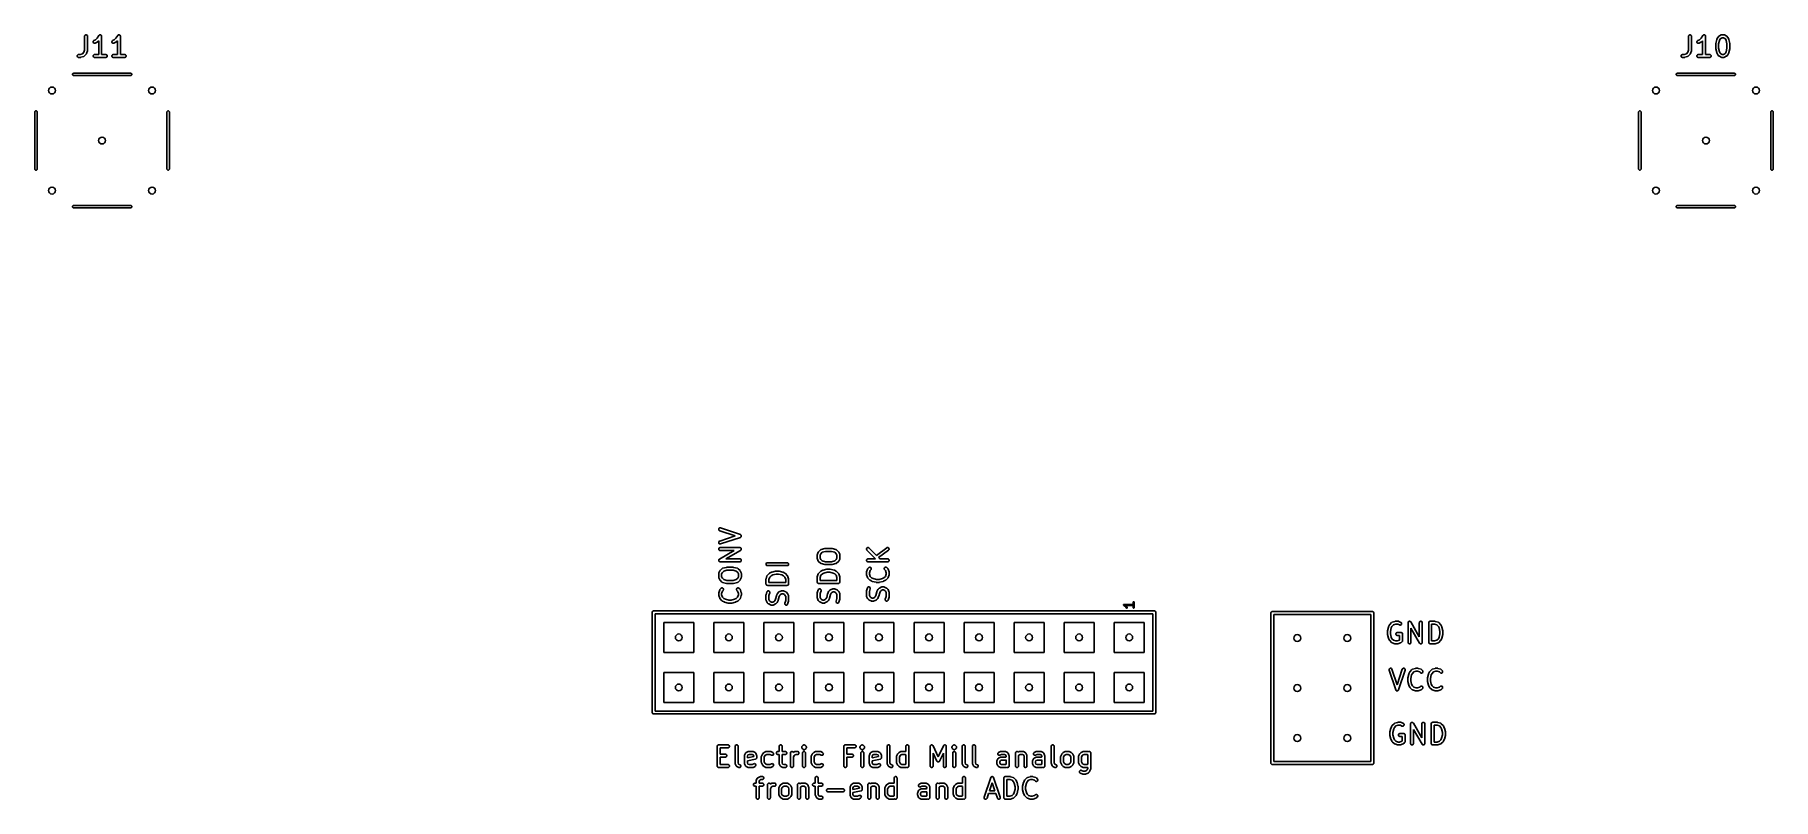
# Model space of a CAD drawing. Header units: inches. Extents: x -1.74 to 1.74, y -2.24 to 1.96.
# Drawn here: x -1.737 to 1.737, y -2.242 to -0.714 of the extents above.
import ezdxf

# ---------------------------------------------------------------- set-up
doc = ezdxf.new("R2010")
doc.units = ezdxf.units.IN
doc.header["$MEASUREMENT"] = 0
doc.layers.add('BLACK', color=250, linetype='CONTINUOUS')

msp = doc.modelspace()

# ---------------------------------------------------------------- linework, layer by layer
at = {"layer": 'BLACK', "linetype": 'CONTINUOUS'}
for p, q in [((-1.6373, -0.7161), (-1.6368, -0.7151)), ((-1.6373, -0.7167), (-1.6373, -0.7161)), ((-1.6373, -0.7444), (-1.6373, -0.7167)), ((-1.6368, -0.7151), (-1.636, -0.7143)), ((-1.636, -0.7143), (-1.6349, -0.7138)), ((-1.6349, -0.7138), (-1.6338, -0.7138)), ((-1.6338, -0.7138), (-1.6327, -0.7143)), ((-1.6327, -0.7143), (-1.6319, -0.7151)), ((-1.6319, -0.7151), (-1.6315, -0.7161)), ((-1.6315, -0.7161), (-1.6314, -0.7167)), ((-1.6314, -0.7167), (-1.6314, -0.7448)), ((-1.6204, -0.7276), (-1.6201, -0.7265)), ((-1.6203, -0.7288), (-1.6204, -0.7276)), ((-1.6198, -0.7298), (-1.6203, -0.7288)), ((-1.6201, -0.7265), (-1.6193, -0.7256)), ((-1.6193, -0.7256), (-1.6188, -0.7253)), ((-1.6188, -0.7253), (-1.6155, -0.7237)), ((-1.6124, -0.7287), (-1.6162, -0.7306)), ((-1.6155, -0.7237), (-1.6123, -0.7205)), ((-1.6122, -0.7286), (-1.6124, -0.7287)), ((-1.6123, -0.7205), (-1.6087, -0.7151)), ((-1.6121, -0.7286), (-1.6122, -0.7286)), ((-1.612, -0.7285), (-1.6121, -0.7286)), ((-1.6119, -0.7284), (-1.612, -0.7285)), ((-1.6116, -0.7282), (-1.6119, -0.7284)), ((-1.6119, -0.7284), (-1.6119, -0.7284)), ((-1.6092, -0.7257), (-1.6116, -0.7282)), ((-1.6092, -0.7531), (-1.6092, -0.7257)), ((-1.6087, -0.7151), (-1.6083, -0.7146)), ((-1.6087, -0.7151), (-1.6087, -0.7151)), ((-1.6087, -0.7151), (-1.6087, -0.7151)), ((-1.6087, -0.7151), (-1.6087, -0.7151)), ((-1.6083, -0.7146), (-1.6081, -0.7145)), ((-1.6081, -0.7145), (-1.6079, -0.7143)), ((-1.6079, -0.7143), (-1.6076, -0.7142)), ((-1.6076, -0.7142), (-1.6074, -0.714)), ((-1.6074, -0.714), (-1.6071, -0.7139)), ((-1.6071, -0.7139), (-1.6068, -0.7138)), ((-1.6068, -0.7138), (-1.6065, -0.7138)), ((-1.6065, -0.7138), (-1.6062, -0.7138)), ((-1.6062, -0.7138), (-1.606, -0.7138)), ((-1.606, -0.7138), (-1.6057, -0.7138)), ((-1.6057, -0.7138), (-1.6054, -0.7139)), ((-1.6054, -0.7139), (-1.6051, -0.714)), ((-1.6051, -0.714), (-1.6049, -0.7142)), ((-1.6049, -0.7142), (-1.6046, -0.7143)), ((-1.6046, -0.7143), (-1.6044, -0.7145)), ((-1.6044, -0.7145), (-1.6042, -0.7146)), ((-1.6042, -0.7146), (-1.604, -0.7149)), ((-1.604, -0.7149), (-1.6038, -0.7151)), ((-1.6038, -0.7151), (-1.6037, -0.7154)), ((-1.6037, -0.7154), (-1.6035, -0.7156)), ((-1.6035, -0.7156), (-1.6035, -0.7159)), ((-1.6035, -0.7159), (-1.6033, -0.7161)), ((-1.6033, -0.7161), (-1.6033, -0.7167)), ((-1.6033, -0.7167), (-1.6033, -0.7167)), ((-1.6033, -0.7167), (-1.6033, -0.7167)), ((-1.6033, -0.7167), (-1.6033, -0.7167)), ((-1.6033, -0.7167), (-1.6033, -0.7531)), ((-1.5829, -0.7276), (-1.5826, -0.7265)), ((-1.5828, -0.7288), (-1.5829, -0.7276)), ((-1.5823, -0.7298), (-1.5828, -0.7288)), ((-1.5826, -0.7265), (-1.5818, -0.7256)), ((-1.5818, -0.7256), (-1.5813, -0.7253)), ((-1.5813, -0.7253), (-1.578, -0.7237)), ((-1.5749, -0.7287), (-1.5787, -0.7306)), ((-1.578, -0.7237), (-1.5748, -0.7205)), ((-1.5747, -0.7286), (-1.5749, -0.7287)), ((-1.5748, -0.7205), (-1.5712, -0.7151)), ((-1.5746, -0.7286), (-1.5747, -0.7286)), ((-1.5745, -0.7285), (-1.5746, -0.7286)), ((-1.5744, -0.7284), (-1.5745, -0.7285)), ((-1.5742, -0.7282), (-1.5744, -0.7284)), ((-1.5744, -0.7284), (-1.5744, -0.7284)), ((-1.5717, -0.7257), (-1.5742, -0.7282)), ((-1.5717, -0.7531), (-1.5717, -0.7257)), ((-1.5712, -0.7151), (-1.5708, -0.7146)), ((-1.5712, -0.7151), (-1.5712, -0.7151)), ((-1.5712, -0.7151), (-1.5712, -0.7151)), ((-1.5712, -0.7151), (-1.5712, -0.7151)), ((-1.5708, -0.7146), (-1.5706, -0.7145)), ((-1.5706, -0.7145), (-1.5704, -0.7143)), ((-1.5704, -0.7143), (-1.5701, -0.7142)), ((-1.5701, -0.7142), (-1.5699, -0.714)), ((-1.5699, -0.714), (-1.5696, -0.7139)), ((-1.5696, -0.7139), (-1.5693, -0.7138)), ((-1.5693, -0.7138), (-1.569, -0.7138)), ((-1.569, -0.7138), (-1.5687, -0.7138)), ((-1.5687, -0.7138), (-1.5685, -0.7138)), ((-1.5685, -0.7138), (-1.5682, -0.7138)), ((-1.5682, -0.7138), (-1.5679, -0.7139)), ((-1.5679, -0.7139), (-1.5676, -0.714)), ((-1.5676, -0.714), (-1.5674, -0.7142)), ((-1.5674, -0.7142), (-1.5671, -0.7143)), ((-1.5671, -0.7143), (-1.5669, -0.7145)), ((-1.5669, -0.7145), (-1.5667, -0.7146)), ((-1.5667, -0.7146), (-1.5665, -0.7149)), ((-1.5665, -0.7149), (-1.5663, -0.7151)), ((-1.5663, -0.7151), (-1.5662, -0.7154)), ((-1.5662, -0.7154), (-1.566, -0.7156)), ((-1.566, -0.7156), (-1.566, -0.7159)), ((-1.566, -0.7159), (-1.5658, -0.7161)), ((-1.5658, -0.7161), (-1.5658, -0.7167)), ((-1.5658, -0.7167), (-1.5658, -0.7167)), ((-1.5658, -0.7167), (-1.5658, -0.7167)), ((-1.5658, -0.7167), (-1.5658, -0.7167)), ((-1.5658, -0.7167), (-1.5658, -0.7531)), ((1.5677, -0.7161), (1.5682, -0.7151)), ((1.5677, -0.7167), (1.5677, -0.7161)), ((1.5677, -0.7444), (1.5677, -0.7167)), ((1.5682, -0.7151), (1.569, -0.7143)), ((1.569, -0.7143), (1.57, -0.7138)), ((1.57, -0.7138), (1.5712, -0.7138)), ((1.5712, -0.7138), (1.5723, -0.7143)), ((1.5723, -0.7143), (1.5731, -0.7151)), ((1.5731, -0.7151), (1.5735, -0.7161)), ((1.5735, -0.7161), (1.5736, -0.7167)), ((1.5736, -0.7167), (1.5736, -0.7448)), ((1.5846, -0.7276), (1.5849, -0.7265)), ((1.5846, -0.7288), (1.5846, -0.7276)), ((1.5852, -0.7298), (1.5846, -0.7288)), ((1.5849, -0.7265), (1.5857, -0.7256)), ((1.5857, -0.7256), (1.5862, -0.7253)), ((1.5862, -0.7253), (1.5895, -0.7237)), ((1.5926, -0.7287), (1.5888, -0.7306)), ((1.5895, -0.7237), (1.5927, -0.7205)), ((1.5928, -0.7286), (1.5926, -0.7287)), ((1.5927, -0.7205), (1.5963, -0.7151)), ((1.5929, -0.7286), (1.5928, -0.7286)), ((1.593, -0.7285), (1.5929, -0.7286)), ((1.5931, -0.7284), (1.593, -0.7284)), ((1.593, -0.7284), (1.593, -0.7285)), ((1.5933, -0.7282), (1.5931, -0.7284)), ((1.5958, -0.7257), (1.5933, -0.7282)), ((1.5958, -0.7531), (1.5958, -0.7257)), ((1.5963, -0.7151), (1.5966, -0.7146)), ((1.5963, -0.7151), (1.5963, -0.7151)), ((1.5963, -0.7151), (1.5963, -0.7151)), ((1.5963, -0.7151), (1.5963, -0.7151)), ((1.5966, -0.7146), (1.5969, -0.7145)), ((1.5969, -0.7145), (1.5971, -0.7143)), ((1.5971, -0.7143), (1.5974, -0.7142)), ((1.5974, -0.7142), (1.5976, -0.714)), ((1.5976, -0.714), (1.5979, -0.7139)), ((1.5979, -0.7139), (1.5982, -0.7138)), ((1.5982, -0.7138), (1.5985, -0.7138)), ((1.5985, -0.7138), (1.5987, -0.7138)), ((1.5987, -0.7138), (1.599, -0.7138)), ((1.599, -0.7138), (1.5993, -0.7138)), ((1.5993, -0.7138), (1.5996, -0.7139)), ((1.5996, -0.7139), (1.5999, -0.714)), ((1.5999, -0.714), (1.6001, -0.7142)), ((1.6001, -0.7142), (1.6004, -0.7143)), ((1.6004, -0.7143), (1.6006, -0.7145)), ((1.6006, -0.7145), (1.6008, -0.7146)), ((1.6008, -0.7146), (1.601, -0.7149)), ((1.601, -0.7149), (1.6012, -0.7151)), ((1.6012, -0.7151), (1.6013, -0.7154)), ((1.6013, -0.7154), (1.6015, -0.7156)), ((1.6015, -0.7156), (1.6015, -0.7159)), ((1.6015, -0.7159), (1.6016, -0.7161)), ((1.6016, -0.7161), (1.6017, -0.7167)), ((1.6017, -0.7167), (1.6017, -0.7167)), ((1.6017, -0.7167), (1.6017, -0.7167)), ((1.6017, -0.7167), (1.6017, -0.7167)), ((1.6017, -0.7167), (1.6017, -0.7531)), ((1.6221, -0.731), (1.624, -0.7235)), ((1.624, -0.7234), (1.6241, -0.7232)), ((1.624, -0.7235), (1.624, -0.7234)), ((1.624, -0.7235), (1.624, -0.7235)), ((1.6241, -0.7232), (1.6242, -0.723)), ((1.6242, -0.7229), (1.6261, -0.7192)), ((1.6242, -0.723), (1.6242, -0.7229)), ((1.6242, -0.7229), (1.6242, -0.7229)), ((1.6261, -0.7192), (1.6262, -0.7189)), ((1.6262, -0.7189), (1.6263, -0.7188)), ((1.6263, -0.7188), (1.6264, -0.7187)), ((1.6263, -0.7188), (1.6263, -0.7188)), ((1.6264, -0.7187), (1.6265, -0.7186)), ((1.6265, -0.7186), (1.6266, -0.7184)), ((1.6266, -0.7184), (1.6285, -0.7165)), ((1.6296, -0.7253), (1.6279, -0.7321)), ((1.6285, -0.7165), (1.6287, -0.7163)), ((1.6287, -0.7163), (1.6288, -0.7163)), ((1.6288, -0.7163), (1.6289, -0.7162)), ((1.6289, -0.7162), (1.629, -0.7161)), ((1.629, -0.7161), (1.6293, -0.716)), ((1.629, -0.7161), (1.629, -0.7161)), ((1.6293, -0.716), (1.633, -0.7141)), ((1.6312, -0.7222), (1.6296, -0.7253)), ((1.6324, -0.721), (1.6312, -0.7222)), ((1.6351, -0.7197), (1.6324, -0.721)), ((1.633, -0.7141), (1.6336, -0.7139)), ((1.6336, -0.7139), (1.6337, -0.7139)), ((1.6337, -0.7139), (1.6338, -0.7138)), ((1.6338, -0.7138), (1.6344, -0.7138)), ((1.6344, -0.7138), (1.6381, -0.7138)), ((1.6374, -0.7197), (1.6351, -0.7197)), ((1.6401, -0.721), (1.6374, -0.7197)), ((1.6381, -0.7138), (1.6387, -0.7138)), ((1.6387, -0.7138), (1.6388, -0.7139)), ((1.6388, -0.7139), (1.6389, -0.7139)), ((1.6389, -0.7139), (1.6394, -0.7141)), ((1.6394, -0.7141), (1.6432, -0.716)), ((1.6413, -0.7222), (1.6401, -0.721)), ((1.6428, -0.7253), (1.6413, -0.7222)), ((1.6445, -0.7321), (1.6428, -0.7253)), ((1.6432, -0.716), (1.6434, -0.7161)), ((1.6434, -0.7161), (1.6435, -0.7161)), ((1.6435, -0.7161), (1.6436, -0.7162)), ((1.6436, -0.7162), (1.6437, -0.7163)), ((1.6437, -0.7163), (1.6437, -0.7163)), ((1.6437, -0.7163), (1.6439, -0.7165)), ((1.6439, -0.7165), (1.6458, -0.7184)), ((1.6458, -0.7184), (1.646, -0.7186)), ((1.646, -0.7186), (1.6461, -0.7187)), ((1.6461, -0.7187), (1.6461, -0.7188)), ((1.6461, -0.7188), (1.6462, -0.7188)), ((1.6462, -0.7188), (1.6462, -0.7189)), ((1.6462, -0.7189), (1.6464, -0.7192)), ((1.6464, -0.7192), (1.6482, -0.7229)), ((1.6482, -0.7229), (1.6483, -0.7229)), ((1.6483, -0.7229), (1.6483, -0.723)), ((1.6483, -0.723), (1.6484, -0.7232)), ((1.6484, -0.7232), (1.6485, -0.7234)), ((1.6485, -0.7234), (1.6485, -0.7235)), ((1.6485, -0.7235), (1.6485, -0.7235)), ((1.6485, -0.7235), (1.6503, -0.731)), ((-1.6523, -0.7555), (-1.6518, -0.7545)), ((-1.6523, -0.7567), (-1.6523, -0.7555)), ((-1.6518, -0.7577), (-1.6523, -0.7567)), ((-1.6518, -0.7545), (-1.651, -0.7536)), ((-1.651, -0.7586), (-1.6518, -0.7577)), ((-1.651, -0.7536), (-1.6499, -0.7532)), ((-1.6499, -0.759), (-1.651, -0.7586)), ((-1.6499, -0.7532), (-1.6494, -0.7531)), ((-1.6494, -0.759), (-1.6499, -0.759)), ((-1.6494, -0.7531), (-1.6461, -0.7531)), ((-1.6456, -0.759), (-1.6494, -0.759)), ((-1.6461, -0.7531), (-1.6416, -0.7516)), ((-1.6453, -0.759), (-1.6456, -0.759)), ((-1.6452, -0.759), (-1.6453, -0.759)), ((-1.6451, -0.759), (-1.6452, -0.759)), ((-1.645, -0.759), (-1.6451, -0.759)), ((-1.6447, -0.7589), (-1.645, -0.759)), ((-1.645, -0.759), (-1.645, -0.759)), ((-1.639, -0.757), (-1.6447, -0.7589)), ((-1.6416, -0.7516), (-1.6388, -0.7489)), ((-1.6385, -0.7568), (-1.639, -0.757)), ((-1.6388, -0.7489), (-1.6373, -0.7444)), ((-1.6384, -0.7567), (-1.6385, -0.7568)), ((-1.6383, -0.7567), (-1.6384, -0.7567)), ((-1.6379, -0.7563), (-1.6383, -0.7567)), ((-1.6341, -0.7526), (-1.6379, -0.7563)), ((-1.6338, -0.7521), (-1.6341, -0.7526)), ((-1.6337, -0.752), (-1.6338, -0.7521)), ((-1.6334, -0.7514), (-1.6337, -0.7519)), ((-1.6337, -0.7519), (-1.6337, -0.752)), ((-1.6316, -0.7458), (-1.6334, -0.7514)), ((-1.6315, -0.7455), (-1.6316, -0.7458)), ((-1.6314, -0.7452), (-1.6315, -0.7453)), ((-1.6315, -0.7453), (-1.6315, -0.7454)), ((-1.6315, -0.7454), (-1.6315, -0.7455)), ((-1.6314, -0.7448), (-1.6314, -0.7451)), ((-1.6314, -0.7451), (-1.6314, -0.7452)), ((-1.6204, -0.7555), (-1.6199, -0.7545)), ((-1.6204, -0.7567), (-1.6204, -0.7555)), ((-1.6199, -0.7577), (-1.6204, -0.7567)), ((-1.6199, -0.7545), (-1.6191, -0.7536)), ((-1.6191, -0.7586), (-1.6199, -0.7577)), ((-1.6189, -0.7305), (-1.6198, -0.7298)), ((-1.6191, -0.7536), (-1.6181, -0.7532)), ((-1.6181, -0.759), (-1.6191, -0.7586)), ((-1.6179, -0.7309), (-1.6189, -0.7305)), ((-1.6181, -0.7532), (-1.6175, -0.7531)), ((-1.6175, -0.759), (-1.6181, -0.759)), ((-1.6167, -0.7308), (-1.6179, -0.7309)), ((-1.6175, -0.7531), (-1.6092, -0.7531)), ((-1.595, -0.759), (-1.6175, -0.759)), ((-1.6162, -0.7306), (-1.6167, -0.7308)), ((-1.6033, -0.7531), (-1.595, -0.7531)), ((-1.595, -0.7531), (-1.5944, -0.7532)), ((-1.5944, -0.759), (-1.595, -0.759)), ((-1.5944, -0.7532), (-1.5933, -0.7536)), ((-1.5933, -0.7586), (-1.5944, -0.759)), ((-1.5933, -0.7536), (-1.5925, -0.7545)), ((-1.5925, -0.7577), (-1.5933, -0.7586)), ((-1.5925, -0.7545), (-1.5921, -0.7555)), ((-1.5921, -0.7567), (-1.5925, -0.7577)), ((-1.5921, -0.7555), (-1.5921, -0.7567)), ((-1.5829, -0.7555), (-1.5824, -0.7545)), ((-1.5829, -0.7567), (-1.5829, -0.7555)), ((-1.5824, -0.7577), (-1.5829, -0.7567)), ((-1.5824, -0.7545), (-1.5816, -0.7536)), ((-1.5816, -0.7586), (-1.5824, -0.7577)), ((-1.5815, -0.7305), (-1.5823, -0.7298)), ((-1.5816, -0.7536), (-1.5806, -0.7532)), ((-1.5806, -0.759), (-1.5816, -0.7586)), ((-1.5804, -0.7309), (-1.5815, -0.7305)), ((-1.5806, -0.7532), (-1.58, -0.7531)), ((-1.58, -0.759), (-1.5806, -0.759)), ((-1.5792, -0.7308), (-1.5804, -0.7309)), ((-1.58, -0.7531), (-1.5717, -0.7531)), ((-1.5575, -0.759), (-1.58, -0.759)), ((-1.5787, -0.7306), (-1.5792, -0.7308)), ((-1.5658, -0.7531), (-1.5575, -0.7531)), ((-1.5575, -0.7531), (-1.5569, -0.7532)), ((-1.5569, -0.759), (-1.5575, -0.759)), ((-1.5569, -0.7532), (-1.5559, -0.7536)), ((-1.5559, -0.7586), (-1.5569, -0.759)), ((-1.5559, -0.7536), (-1.555, -0.7545)), ((-1.555, -0.7577), (-1.5559, -0.7586)), ((-1.555, -0.7545), (-1.5546, -0.7555)), ((-1.5546, -0.7567), (-1.555, -0.7577)), ((-1.5546, -0.7555), (-1.5546, -0.7567)), ((1.5527, -0.7555), (1.5532, -0.7545)), ((1.5527, -0.7567), (1.5527, -0.7555)), ((1.5532, -0.7577), (1.5527, -0.7567)), ((1.5532, -0.7545), (1.554, -0.7536)), ((1.554, -0.7586), (1.5532, -0.7577)), ((1.554, -0.7536), (1.555, -0.7532)), ((1.555, -0.759), (1.554, -0.7586)), ((1.555, -0.7532), (1.5556, -0.7531)), ((1.5556, -0.759), (1.555, -0.759)), ((1.5556, -0.7531), (1.5589, -0.7531)), ((1.5594, -0.759), (1.5556, -0.759)), ((1.5589, -0.7531), (1.5634, -0.7516)), ((1.5597, -0.759), (1.5594, -0.759)), ((1.5598, -0.759), (1.5597, -0.759)), ((1.5597, -0.759), (1.5597, -0.759)), ((1.5599, -0.759), (1.5598, -0.759)), ((1.56, -0.759), (1.5599, -0.759)), ((1.5603, -0.7589), (1.56, -0.759)), ((1.5659, -0.757), (1.5603, -0.7589)), ((1.5634, -0.7516), (1.5662, -0.7489)), ((1.5665, -0.7568), (1.5659, -0.757)), ((1.5662, -0.7489), (1.5677, -0.7444)), ((1.5666, -0.7567), (1.5665, -0.7567)), ((1.5665, -0.7567), (1.5665, -0.7568)), ((1.5671, -0.7563), (1.5666, -0.7567)), ((1.5708, -0.7526), (1.5671, -0.7563)), ((1.5712, -0.7521), (1.5708, -0.7526)), ((1.5713, -0.7519), (1.5712, -0.752)), ((1.5712, -0.752), (1.5712, -0.7521)), ((1.5715, -0.7514), (1.5713, -0.7519)), ((1.5734, -0.7458), (1.5715, -0.7514)), ((1.5735, -0.7455), (1.5734, -0.7458)), ((1.5736, -0.7448), (1.5735, -0.7451)), ((1.5735, -0.7451), (1.5735, -0.7452)), ((1.5735, -0.7452), (1.5735, -0.7453)), ((1.5735, -0.7453), (1.5735, -0.7454)), ((1.5735, -0.7454), (1.5735, -0.7455)), ((1.5846, -0.7555), (1.585, -0.7545)), ((1.5846, -0.7567), (1.5846, -0.7555)), ((1.585, -0.7577), (1.5846, -0.7567)), ((1.585, -0.7545), (1.5858, -0.7536)), ((1.5858, -0.7586), (1.585, -0.7577)), ((1.586, -0.7305), (1.5852, -0.7298)), ((1.5858, -0.7536), (1.5869, -0.7532)), ((1.5869, -0.759), (1.5858, -0.7586)), ((1.5871, -0.7309), (1.586, -0.7305)), ((1.5869, -0.7532), (1.5875, -0.7531)), ((1.5875, -0.759), (1.5869, -0.759)), ((1.5883, -0.7308), (1.5871, -0.7309)), ((1.5875, -0.7531), (1.5958, -0.7531)), ((1.61, -0.759), (1.5875, -0.759)), ((1.5888, -0.7306), (1.5883, -0.7308)), ((1.6017, -0.7531), (1.61, -0.7531)), ((1.61, -0.7531), (1.6106, -0.7532)), ((1.6106, -0.759), (1.61, -0.759)), ((1.6106, -0.7532), (1.6116, -0.7536)), ((1.6116, -0.7586), (1.6106, -0.759)), ((1.6116, -0.7536), (1.6124, -0.7545)), ((1.6124, -0.7577), (1.6116, -0.7586)), ((1.6124, -0.7545), (1.6129, -0.7555)), ((1.6129, -0.7567), (1.6124, -0.7577)), ((1.6129, -0.7555), (1.6129, -0.7567)), ((1.622, -0.7316), (1.6221, -0.7314)), ((1.622, -0.7317), (1.622, -0.7316)), ((1.622, -0.7316), (1.622, -0.7316)), ((1.622, -0.7411), (1.622, -0.7317)), ((1.622, -0.7412), (1.622, -0.7411)), ((1.6221, -0.7415), (1.622, -0.7412)), ((1.622, -0.7412), (1.622, -0.7412)), ((1.6221, -0.7311), (1.6221, -0.731)), ((1.6221, -0.7314), (1.6221, -0.7311)), ((1.6221, -0.7311), (1.6221, -0.7311)), ((1.6221, -0.7417), (1.6221, -0.7415)), ((1.6221, -0.7418), (1.6221, -0.7417)), ((1.6221, -0.7417), (1.6221, -0.7417)), ((1.624, -0.7493), (1.6221, -0.7418)), ((1.624, -0.7494), (1.624, -0.7493)), ((1.6241, -0.7496), (1.624, -0.7494)), ((1.624, -0.7494), (1.624, -0.7494)), ((1.6242, -0.7499), (1.6241, -0.7496)), ((1.6261, -0.7537), (1.6242, -0.7499)), ((1.6242, -0.7499), (1.6242, -0.7499)), ((1.6242, -0.7499), (1.6242, -0.7499)), ((1.6262, -0.7539), (1.6261, -0.7537)), ((1.6263, -0.754), (1.6262, -0.7539)), ((1.6263, -0.7541), (1.6263, -0.754)), ((1.6264, -0.7542), (1.6263, -0.7541)), ((1.6265, -0.7542), (1.6264, -0.7542)), ((1.6266, -0.7544), (1.6265, -0.7542)), ((1.6285, -0.7563), (1.6266, -0.7544)), ((1.6279, -0.7321), (1.6279, -0.7407)), ((1.6279, -0.7407), (1.6296, -0.7476)), ((1.6287, -0.7565), (1.6285, -0.7563)), ((1.6288, -0.7566), (1.6287, -0.7565)), ((1.6289, -0.7566), (1.6288, -0.7566)), ((1.629, -0.7567), (1.6289, -0.7566)), ((1.6293, -0.7569), (1.629, -0.7567)), ((1.629, -0.7567), (1.629, -0.7567)), ((1.633, -0.7587), (1.6293, -0.7569)), ((1.6296, -0.7476), (1.6312, -0.7506)), ((1.6312, -0.7506), (1.6324, -0.7518)), ((1.6324, -0.7518), (1.6351, -0.7531)), ((1.6336, -0.7589), (1.633, -0.7587)), ((1.6337, -0.759), (1.6336, -0.7589)), ((1.6338, -0.759), (1.6337, -0.759)), ((1.6344, -0.759), (1.6338, -0.759)), ((1.6381, -0.759), (1.6344, -0.759)), ((1.6351, -0.7531), (1.6374, -0.7531)), ((1.6374, -0.7531), (1.6401, -0.7518)), ((1.6387, -0.759), (1.6381, -0.759)), ((1.6388, -0.759), (1.6387, -0.759)), ((1.6389, -0.7589), (1.6388, -0.759)), ((1.6394, -0.7587), (1.6389, -0.7589)), ((1.6432, -0.7569), (1.6394, -0.7587)), ((1.6401, -0.7518), (1.6413, -0.7506)), ((1.6413, -0.7506), (1.6428, -0.7476)), ((1.6428, -0.7476), (1.6445, -0.7407)), ((1.6434, -0.7567), (1.6432, -0.7569)), ((1.6435, -0.7567), (1.6434, -0.7567)), ((1.6436, -0.7566), (1.6435, -0.7567)), ((1.6437, -0.7566), (1.6436, -0.7566)), ((1.6439, -0.7563), (1.6437, -0.7565)), ((1.6437, -0.7565), (1.6437, -0.7566)), ((1.6458, -0.7544), (1.6439, -0.7563)), ((1.6445, -0.7407), (1.6445, -0.7321)), ((1.646, -0.7542), (1.6458, -0.7544)), ((1.6461, -0.7542), (1.646, -0.7542)), ((1.6462, -0.754), (1.6461, -0.7541)), ((1.6461, -0.7541), (1.6461, -0.7542)), ((1.6464, -0.7537), (1.6462, -0.7539)), ((1.6462, -0.7539), (1.6462, -0.754)), ((1.6482, -0.7499), (1.6464, -0.7537)), ((1.6483, -0.7499), (1.6482, -0.7499)), ((1.6484, -0.7496), (1.6483, -0.7499)), ((1.6483, -0.7499), (1.6483, -0.7499)), ((1.6485, -0.7494), (1.6484, -0.7496)), ((1.6503, -0.7418), (1.6485, -0.7493)), ((1.6485, -0.7493), (1.6485, -0.7494)), ((1.6485, -0.7494), (1.6485, -0.7494)), ((1.6503, -0.731), (1.6504, -0.7311)), ((1.6504, -0.7417), (1.6503, -0.7418)), ((1.6504, -0.7311), (1.6504, -0.7311)), ((1.6504, -0.7311), (1.6504, -0.7314)), ((1.6504, -0.7314), (1.6504, -0.7316)), ((1.6504, -0.7316), (1.6504, -0.7316)), ((1.6504, -0.7316), (1.6504, -0.7317)), ((1.6504, -0.7317), (1.6504, -0.7411)), ((1.6504, -0.7411), (1.6504, -0.7412)), ((1.6504, -0.7412), (1.6504, -0.7412)), ((1.6504, -0.7412), (1.6504, -0.7415)), ((1.6504, -0.7415), (1.6504, -0.7417)), ((1.6504, -0.7417), (1.6504, -0.7417)), ((-1.6618, -0.7922), (-1.6605, -0.7909)), ((-1.6618, -0.794), (-1.6618, -0.7922)), ((-1.6605, -0.7953), (-1.6618, -0.794)), ((-1.6605, -0.7909), (-1.6596, -0.7907)), ((-1.6596, -0.7955), (-1.6605, -0.7953)), ((-1.6596, -0.7907), (-1.5454, -0.7907)), ((-1.5454, -0.7955), (-1.6596, -0.7955)), ((-1.5454, -0.7907), (-1.5445, -0.7909)), ((-1.5445, -0.7953), (-1.5454, -0.7955)), ((-1.5445, -0.7909), (-1.5432, -0.7922)), ((-1.5432, -0.794), (-1.5445, -0.7953)), ((-1.5432, -0.7922), (-1.5432, -0.794)), ((1.5432, -0.7922), (1.5445, -0.7909)), ((1.5432, -0.794), (1.5432, -0.7922)), ((1.5445, -0.7953), (1.5432, -0.794)), ((1.5445, -0.7909), (1.5454, -0.7907)), ((1.5454, -0.7955), (1.5445, -0.7953)), ((1.5454, -0.7907), (1.6596, -0.7907)), ((1.6596, -0.7955), (1.5454, -0.7955)), ((1.6596, -0.7907), (1.6605, -0.7909)), ((1.6605, -0.7953), (1.6596, -0.7955)), ((1.6605, -0.7909), (1.6618, -0.7922)), ((1.6618, -0.794), (1.6605, -0.7953)), ((1.6618, -0.7922), (1.6618, -0.794)), ((-1.7369, -0.8681), (-1.7368, -0.8672)), ((-1.7369, -0.9823), (-1.7369, -0.8681)), ((-1.7368, -0.8672), (-1.7355, -0.8659)), ((-1.7355, -0.8659), (-1.7337, -0.8659)), ((-1.7337, -0.8659), (-1.7324, -0.8672)), ((-1.7324, -0.8672), (-1.7322, -0.8681)), ((-1.7322, -0.8681), (-1.7322, -0.9823)), ((-1.4728, -0.8681), (-1.4726, -0.8672)), ((-1.4728, -0.9823), (-1.4728, -0.8681)), ((-1.4726, -0.8672), (-1.4713, -0.8659)), ((-1.4713, -0.8659), (-1.4695, -0.8659)), ((-1.4695, -0.8659), (-1.4682, -0.8672)), ((-1.4682, -0.8672), (-1.468, -0.8681)), ((-1.468, -0.8681), (-1.468, -0.9823)), ((1.468, -0.8681), (1.4682, -0.8672)), ((1.468, -0.9823), (1.468, -0.8681)), ((1.4682, -0.8672), (1.4695, -0.8659)), ((1.4695, -0.8659), (1.4713, -0.8659)), ((1.4713, -0.8659), (1.4726, -0.8672)), ((1.4726, -0.8672), (1.4728, -0.8681)), ((1.4728, -0.8681), (1.4728, -0.9823)), ((1.7322, -0.8681), (1.7324, -0.8672)), ((1.7322, -0.9823), (1.7322, -0.8681)), ((1.7324, -0.8672), (1.7337, -0.8659)), ((1.7337, -0.8659), (1.7355, -0.8659)), ((1.7355, -0.8659), (1.7368, -0.8672)), ((1.7368, -0.8672), (1.7369, -0.8681)), ((1.7369, -0.8681), (1.7369, -0.9823)), ((-1.7368, -0.9832), (-1.7369, -0.9823)), ((-1.7355, -0.9845), (-1.7368, -0.9832)), ((-1.7337, -0.9845), (-1.7355, -0.9845)), ((-1.7324, -0.9832), (-1.7337, -0.9845)), ((-1.7322, -0.9823), (-1.7324, -0.9832)), ((-1.4726, -0.9832), (-1.4728, -0.9823)), ((-1.4713, -0.9845), (-1.4726, -0.9832)), ((-1.4695, -0.9845), (-1.4713, -0.9845)), ((-1.4682, -0.9832), (-1.4695, -0.9845)), ((-1.468, -0.9823), (-1.4682, -0.9832)), ((1.4682, -0.9832), (1.468, -0.9823)), ((1.4695, -0.9845), (1.4682, -0.9832)), ((1.4713, -0.9845), (1.4695, -0.9845)), ((1.4726, -0.9832), (1.4713, -0.9845)), ((1.4728, -0.9823), (1.4726, -0.9832)), ((1.7324, -0.9832), (1.7322, -0.9823)), ((1.7337, -0.9845), (1.7324, -0.9832)), ((1.7355, -0.9845), (1.7337, -0.9845)), ((1.7368, -0.9832), (1.7355, -0.9845)), ((1.7369, -0.9823), (1.7368, -0.9832)), ((-1.6618, -1.0564), (-1.6605, -1.0551)), ((-1.6618, -1.0582), (-1.6618, -1.0564)), ((-1.6605, -1.0595), (-1.6618, -1.0582)), ((-1.6605, -1.0551), (-1.6596, -1.0549)), ((-1.6596, -1.0596), (-1.6605, -1.0595)), ((-1.6596, -1.0549), (-1.5454, -1.0549)), ((-1.5454, -1.0596), (-1.6596, -1.0596)), ((-1.5454, -1.0549), (-1.5445, -1.0551)), ((-1.5445, -1.0595), (-1.5454, -1.0596)), ((-1.5445, -1.0551), (-1.5432, -1.0564)), ((-1.5432, -1.0582), (-1.5445, -1.0595)), ((-1.5432, -1.0564), (-1.5432, -1.0582)), ((1.5432, -1.0564), (1.5445, -1.0551)), ((1.5432, -1.0582), (1.5432, -1.0564)), ((1.5445, -1.0595), (1.5432, -1.0582)), ((1.5445, -1.0551), (1.5454, -1.0549)), ((1.5454, -1.0596), (1.5445, -1.0595)), ((1.5454, -1.0549), (1.6596, -1.0549)), ((1.6596, -1.0596), (1.5454, -1.0596)), ((1.6596, -1.0549), (1.6605, -1.0551)), ((1.6605, -1.0595), (1.6596, -1.0596)), ((1.6605, -1.0551), (1.6618, -1.0564)), ((1.6618, -1.0582), (1.6605, -1.0595)), ((1.6618, -1.0564), (1.6618, -1.0582)), ((-0.3703, -1.7022), (-0.3699, -1.7011)), ((-0.3702, -1.7033), (-0.3703, -1.7022)), ((-0.3699, -1.7011), (-0.3691, -1.7002)), ((-0.3691, -1.7002), (-0.3681, -1.6997)), ((-0.3681, -1.6997), (-0.367, -1.6996)), ((-0.367, -1.6996), (-0.3664, -1.6997)), ((-0.3664, -1.6997), (-0.327, -1.7128)), ((-0.3703, -1.7291), (-0.3702, -1.728)), ((-0.3699, -1.7302), (-0.3703, -1.7291)), ((-0.3697, -1.7043), (-0.3702, -1.7033)), ((-0.3702, -1.728), (-0.3697, -1.727)), ((-0.3691, -1.7311), (-0.3699, -1.7302)), ((-0.3688, -1.7051), (-0.3697, -1.7043)), ((-0.3697, -1.727), (-0.3688, -1.7262)), ((-0.3681, -1.7316), (-0.3691, -1.7311)), ((-0.3683, -1.7053), (-0.3688, -1.7051)), ((-0.3688, -1.7262), (-0.3683, -1.726)), ((-0.3373, -1.7156), (-0.3683, -1.7053)), ((-0.3683, -1.726), (-0.3373, -1.7156)), ((-0.367, -1.7317), (-0.3681, -1.7316)), ((-0.3664, -1.7316), (-0.367, -1.7317)), ((-0.327, -1.7185), (-0.3664, -1.7316)), ((-0.327, -1.7128), (-0.3265, -1.7131)), ((-0.3265, -1.7182), (-0.327, -1.7185)), ((-0.3265, -1.7131), (-0.3263, -1.7132)), ((-0.3263, -1.7181), (-0.3265, -1.7182)), ((-0.3263, -1.7132), (-0.3261, -1.7133)), ((-0.3261, -1.718), (-0.3263, -1.7181)), ((-0.3261, -1.7133), (-0.3259, -1.7136)), ((-0.3259, -1.7177), (-0.3261, -1.718)), ((-0.3259, -1.7136), (-0.3256, -1.7138)), ((-0.3256, -1.7175), (-0.3259, -1.7177)), ((-0.3256, -1.7138), (-0.3255, -1.714)), ((-0.3255, -1.7173), (-0.3256, -1.7175)), ((-0.3255, -1.714), (-0.3254, -1.7142)), ((-0.3254, -1.7171), (-0.3255, -1.7173)), ((-0.3254, -1.7142), (-0.3253, -1.7145)), ((-0.3253, -1.7168), (-0.3254, -1.7171)), ((-0.3253, -1.7145), (-0.3251, -1.7149)), ((-0.3251, -1.7164), (-0.3253, -1.7168)), ((-0.3251, -1.7149), (-0.3251, -1.7151)), ((-0.3251, -1.7151), (-0.325, -1.7153)), ((-0.325, -1.7153), (-0.3251, -1.7156)), ((-0.3251, -1.7156), (-0.325, -1.716)), ((-0.325, -1.716), (-0.3251, -1.7162)), ((-0.3251, -1.7162), (-0.3251, -1.7164)), ((-0.3703, -1.7642), (-0.3702, -1.764)), ((-0.3702, -1.7646), (-0.3703, -1.7642)), ((-0.3702, -1.7413), (-0.3698, -1.7403)), ((-0.3702, -1.7425), (-0.3702, -1.7413)), ((-0.3698, -1.7435), (-0.3702, -1.7425)), ((-0.3702, -1.7638), (-0.3701, -1.7635)), ((-0.3702, -1.764), (-0.3702, -1.7638)), ((-0.3702, -1.765), (-0.3702, -1.7646)), ((-0.3702, -1.7651), (-0.3702, -1.765)), ((-0.3701, -1.7653), (-0.3702, -1.7651)), ((-0.3701, -1.7635), (-0.37, -1.7631)), ((-0.3699, -1.7657), (-0.3701, -1.7653)), ((-0.37, -1.7631), (-0.3699, -1.7629)), ((-0.3699, -1.7629), (-0.3698, -1.7628)), ((-0.3698, -1.766), (-0.3699, -1.7657)), ((-0.3698, -1.7403), (-0.369, -1.7394)), ((-0.369, -1.7444), (-0.3698, -1.7435)), ((-0.3698, -1.7628), (-0.3695, -1.7625)), ((-0.3697, -1.7662), (-0.3698, -1.766)), ((-0.3696, -1.7663), (-0.3697, -1.7662)), ((-0.3692, -1.7666), (-0.3696, -1.7663)), ((-0.3695, -1.7625), (-0.3693, -1.7622)), ((-0.3693, -1.7622), (-0.369, -1.762)), ((-0.369, -1.7668), (-0.3692, -1.7666)), ((-0.369, -1.7394), (-0.3679, -1.739)), ((-0.3679, -1.7448), (-0.369, -1.7444)), ((-0.369, -1.762), (-0.369, -1.7619)), ((-0.369, -1.7619), (-0.3689, -1.7619)), ((-0.3688, -1.7669), (-0.369, -1.7668)), ((-0.3689, -1.7619), (-0.3688, -1.7618)), ((-0.3688, -1.7618), (-0.3391, -1.7448)), ((-0.3686, -1.767), (-0.3688, -1.7669)), ((-0.3683, -1.7671), (-0.3686, -1.767)), ((-0.3679, -1.7673), (-0.3683, -1.7671)), ((-0.3679, -1.739), (-0.3673, -1.7389)), ((-0.3673, -1.7448), (-0.3679, -1.7448)), ((-0.3676, -1.7673), (-0.3679, -1.7673)), ((-0.3675, -1.7673), (-0.3676, -1.7673)), ((-0.3673, -1.7673), (-0.3675, -1.7673)), ((-0.3675, -1.7673), (-0.3675, -1.7673)), ((-0.3673, -1.7389), (-0.328, -1.7389)), ((-0.3391, -1.7448), (-0.3673, -1.7448)), ((-0.328, -1.7673), (-0.3673, -1.7673)), ((-0.3265, -1.7445), (-0.3562, -1.7614)), ((-0.3562, -1.7614), (-0.328, -1.7614)), ((-0.328, -1.7389), (-0.3278, -1.739)), ((-0.328, -1.7614), (-0.3274, -1.7615)), ((-0.3274, -1.7673), (-0.328, -1.7673)), ((-0.3278, -1.739), (-0.3278, -1.739)), ((-0.3278, -1.739), (-0.3277, -1.739)), ((-0.3277, -1.739), (-0.3274, -1.739)), ((-0.3274, -1.739), (-0.327, -1.7392)), ((-0.3274, -1.7615), (-0.3263, -1.7619)), ((-0.3263, -1.7668), (-0.3274, -1.7673)), ((-0.327, -1.7392), (-0.3266, -1.7393)), ((-0.3266, -1.7393), (-0.3265, -1.7394)), ((-0.3265, -1.7394), (-0.3263, -1.7394)), ((-0.3264, -1.7444), (-0.3265, -1.7445)), ((-0.3263, -1.7444), (-0.3264, -1.7444)), ((-0.3263, -1.7394), (-0.326, -1.7397)), ((-0.326, -1.7441), (-0.3263, -1.7443)), ((-0.3263, -1.7443), (-0.3263, -1.7444)), ((-0.3263, -1.7619), (-0.3255, -1.7628)), ((-0.3255, -1.766), (-0.3263, -1.7668)), ((-0.326, -1.7397), (-0.3257, -1.74)), ((-0.3258, -1.7438), (-0.326, -1.7441)), ((-0.3255, -1.7435), (-0.3258, -1.7438)), ((-0.3257, -1.74), (-0.3256, -1.7401)), ((-0.3256, -1.7401), (-0.3255, -1.7403)), ((-0.3255, -1.7403), (-0.3254, -1.7406)), ((-0.3254, -1.7434), (-0.3255, -1.7435)), ((-0.3255, -1.7628), (-0.3251, -1.7638)), ((-0.3251, -1.765), (-0.3255, -1.766)), ((-0.3254, -1.7406), (-0.3252, -1.741)), ((-0.3253, -1.7432), (-0.3254, -1.7434)), ((-0.3252, -1.7428), (-0.3253, -1.7432)), ((-0.3252, -1.741), (-0.3251, -1.7411)), ((-0.3251, -1.7425), (-0.3252, -1.7428)), ((-0.3251, -1.7411), (-0.3251, -1.7413)), ((-0.3251, -1.7413), (-0.3251, -1.7417)), ((-0.3251, -1.7417), (-0.325, -1.7421)), ((-0.325, -1.7421), (-0.3251, -1.7423)), ((-0.3251, -1.7423), (-0.3251, -1.7425)), ((-0.3251, -1.7638), (-0.3251, -1.765)), ((-0.2757, -1.7715), (-0.2753, -1.7704)), ((-0.2757, -1.7727), (-0.2757, -1.7715)), ((-0.2753, -1.7704), (-0.2745, -1.7696)), ((-0.2745, -1.7696), (-0.2734, -1.7692)), ((-0.2734, -1.7692), (-0.2728, -1.7691)), ((-0.2728, -1.7691), (-0.2335, -1.7691)), ((-0.2335, -1.7691), (-0.2329, -1.7692)), ((-0.2329, -1.7692), (-0.2318, -1.7696)), ((-0.2318, -1.7696), (-0.231, -1.7704)), ((-0.231, -1.7704), (-0.2306, -1.7715)), ((-0.2306, -1.7715), (-0.2306, -1.7727)), ((-0.1734, -1.7526), (-0.1733, -1.7525)), ((-0.1734, -1.7531), (-0.1734, -1.7526)), ((-0.1734, -1.7606), (-0.1734, -1.7531)), ((-0.1734, -1.7612), (-0.1734, -1.7606)), ((-0.1733, -1.7613), (-0.1734, -1.7612)), ((-0.1733, -1.7524), (-0.1731, -1.7518)), ((-0.1733, -1.7525), (-0.1733, -1.7524)), ((-0.1733, -1.7614), (-0.1733, -1.7613)), ((-0.1731, -1.762), (-0.1733, -1.7614)), ((-0.1731, -1.7518), (-0.1712, -1.7481)), ((-0.1712, -1.7657), (-0.1731, -1.762)), ((-0.1712, -1.7481), (-0.1711, -1.7478)), ((-0.1711, -1.766), (-0.1712, -1.7657)), ((-0.1711, -1.7478), (-0.171, -1.7477)), ((-0.1711, -1.7478), (-0.1711, -1.7478)), ((-0.171, -1.7661), (-0.1711, -1.766)), ((-0.1711, -1.766), (-0.1711, -1.766)), ((-0.171, -1.7477), (-0.1709, -1.7476)), ((-0.1709, -1.7662), (-0.171, -1.7661)), ((-0.1709, -1.7475), (-0.1707, -1.7473)), ((-0.1709, -1.7476), (-0.1709, -1.7475)), ((-0.1709, -1.7663), (-0.1709, -1.7662)), ((-0.1707, -1.7665), (-0.1709, -1.7663)), ((-0.1707, -1.7473), (-0.1669, -1.7436)), ((-0.1669, -1.7702), (-0.1707, -1.7665)), ((-0.1662, -1.7511), (-0.1675, -1.7538)), ((-0.1675, -1.7538), (-0.1675, -1.7599)), ((-0.1675, -1.7599), (-0.1662, -1.7626)), ((-0.1669, -1.7436), (-0.1665, -1.7432)), ((-0.1665, -1.7706), (-0.1669, -1.7702)), ((-0.1665, -1.7432), (-0.1663, -1.7431)), ((-0.1663, -1.7707), (-0.1665, -1.7706)), ((-0.1663, -1.7431), (-0.1661, -1.743)), ((-0.1661, -1.7708), (-0.1663, -1.7707)), ((-0.1633, -1.7483), (-0.1662, -1.7511)), ((-0.1662, -1.7626), (-0.1633, -1.7655)), ((-0.1661, -1.743), (-0.1656, -1.7428)), ((-0.1656, -1.771), (-0.1661, -1.7708)), ((-0.1656, -1.7428), (-0.1581, -1.7409)), ((-0.1581, -1.7729), (-0.1656, -1.771)), ((-0.157, -1.7467), (-0.1633, -1.7483)), ((-0.1633, -1.7655), (-0.157, -1.7671)), ((-0.1581, -1.7409), (-0.158, -1.7409)), ((-0.158, -1.7409), (-0.1579, -1.7409)), ((-0.1579, -1.7409), (-0.1577, -1.7409)), ((-0.1577, -1.7409), (-0.1575, -1.7408)), ((-0.1575, -1.7408), (-0.1575, -1.7408)), ((-0.1575, -1.7408), (-0.1574, -1.7408)), ((-0.1574, -1.7408), (-0.1442, -1.7408)), ((-0.1446, -1.7467), (-0.157, -1.7467)), ((-0.157, -1.7671), (-0.1446, -1.7671)), ((-0.1382, -1.7483), (-0.1446, -1.7467)), ((-0.1446, -1.7671), (-0.1382, -1.7655)), ((-0.1442, -1.7408), (-0.1441, -1.7408)), ((-0.1441, -1.7408), (-0.1441, -1.7408)), ((-0.1441, -1.7408), (-0.1439, -1.7409)), ((-0.1439, -1.7409), (-0.1437, -1.7409)), ((-0.1437, -1.7409), (-0.1436, -1.7409)), ((-0.1436, -1.7409), (-0.1435, -1.7409)), ((-0.1435, -1.7409), (-0.136, -1.7428)), ((-0.136, -1.771), (-0.1435, -1.7729)), ((-0.1354, -1.7511), (-0.1382, -1.7483)), ((-0.1382, -1.7655), (-0.1354, -1.7626)), ((-0.136, -1.7428), (-0.1355, -1.743)), ((-0.1355, -1.7708), (-0.136, -1.771)), ((-0.1355, -1.743), (-0.1353, -1.7431)), ((-0.1353, -1.7707), (-0.1355, -1.7708)), ((-0.1341, -1.7538), (-0.1354, -1.7511)), ((-0.1354, -1.7626), (-0.1341, -1.7599)), ((-0.1353, -1.7431), (-0.1351, -1.7432)), ((-0.1351, -1.7706), (-0.1353, -1.7707)), ((-0.1351, -1.7432), (-0.1346, -1.7436)), ((-0.1346, -1.7702), (-0.1351, -1.7706)), ((-0.1346, -1.7436), (-0.1309, -1.7473)), ((-0.1309, -1.7665), (-0.1346, -1.7702)), ((-0.1341, -1.7599), (-0.1341, -1.7538)), ((-0.1309, -1.7473), (-0.1307, -1.7475)), ((-0.1307, -1.7663), (-0.1309, -1.7665)), ((-0.1307, -1.7475), (-0.1307, -1.7476)), ((-0.1307, -1.7476), (-0.1306, -1.7477)), ((-0.1306, -1.7661), (-0.1307, -1.7662)), ((-0.1307, -1.7662), (-0.1307, -1.7663)), ((-0.1306, -1.7477), (-0.1305, -1.7478)), ((-0.1305, -1.766), (-0.1306, -1.7661)), ((-0.1305, -1.7478), (-0.1305, -1.7478)), ((-0.1305, -1.7478), (-0.1303, -1.7481)), ((-0.1303, -1.7657), (-0.1305, -1.766)), ((-0.1305, -1.766), (-0.1305, -1.766)), ((-0.1303, -1.7481), (-0.1285, -1.7518)), ((-0.1285, -1.762), (-0.1303, -1.7657)), ((-0.1285, -1.7518), (-0.1283, -1.7524)), ((-0.1283, -1.7614), (-0.1285, -1.762)), ((-0.1283, -1.7524), (-0.1283, -1.7525)), ((-0.1283, -1.7525), (-0.1282, -1.7526)), ((-0.1282, -1.7612), (-0.1283, -1.7613)), ((-0.1283, -1.7613), (-0.1283, -1.7614)), ((-0.1282, -1.7526), (-0.1282, -1.7531)), ((-0.1282, -1.7531), (-0.1282, -1.7606)), ((-0.1282, -1.7606), (-0.1282, -1.7612)), ((-0.075, -1.7411), (-0.0745, -1.7401)), ((-0.075, -1.7423), (-0.075, -1.7411)), ((-0.0745, -1.7433), (-0.075, -1.7423)), ((-0.075, -1.7636), (-0.0745, -1.7626)), ((-0.075, -1.7648), (-0.075, -1.7636)), ((-0.0745, -1.7658), (-0.075, -1.7648)), ((-0.0745, -1.7401), (-0.0737, -1.7393)), ((-0.0741, -1.7438), (-0.0745, -1.7433)), ((-0.0745, -1.7626), (-0.0737, -1.7618)), ((-0.0737, -1.7667), (-0.0745, -1.7658)), ((-0.0567, -1.7613), (-0.0741, -1.7438)), ((-0.0737, -1.7393), (-0.0726, -1.7388)), ((-0.0737, -1.7618), (-0.0726, -1.7613)), ((-0.0726, -1.7671), (-0.0737, -1.7667)), ((-0.0726, -1.7388), (-0.0715, -1.7388)), ((-0.0726, -1.7613), (-0.0721, -1.7613)), ((-0.0721, -1.7672), (-0.0726, -1.7671)), ((-0.0721, -1.7613), (-0.0567, -1.7613)), ((-0.0327, -1.7672), (-0.0721, -1.7672)), ((-0.0715, -1.7388), (-0.0704, -1.7393)), ((-0.0704, -1.7393), (-0.07, -1.7396)), ((-0.07, -1.7396), (-0.0549, -1.7547)), ((-0.0549, -1.7547), (-0.0345, -1.7393)), ((-0.0309, -1.7441), (-0.0507, -1.7589)), ((-0.0507, -1.7589), (-0.0483, -1.7613)), ((-0.0483, -1.7613), (-0.0327, -1.7613)), ((-0.0345, -1.7393), (-0.034, -1.739)), ((-0.034, -1.739), (-0.0328, -1.7388)), ((-0.0328, -1.7388), (-0.0317, -1.7389)), ((-0.0327, -1.7613), (-0.0321, -1.7613)), ((-0.0321, -1.7671), (-0.0327, -1.7672)), ((-0.0321, -1.7613), (-0.031, -1.7618)), ((-0.031, -1.7667), (-0.0321, -1.7671)), ((-0.0317, -1.7389), (-0.0307, -1.7395)), ((-0.031, -1.7618), (-0.0302, -1.7626)), ((-0.0302, -1.7658), (-0.031, -1.7667)), ((-0.0305, -1.7437), (-0.0309, -1.7441)), ((-0.0307, -1.7395), (-0.03, -1.7404)), ((-0.0299, -1.7427), (-0.0305, -1.7437)), ((-0.0302, -1.7626), (-0.0298, -1.7636)), ((-0.0298, -1.7648), (-0.0302, -1.7658)), ((-0.03, -1.7404), (-0.0297, -1.7415)), ((-0.0297, -1.7415), (-0.0299, -1.7427)), ((-0.0298, -1.7636), (-0.0298, -1.7648)), ((-0.3703, -1.7906), (-0.3702, -1.7901)), ((-0.3703, -1.7981), (-0.3703, -1.7906)), ((-0.3702, -1.7987), (-0.3703, -1.7981)), ((-0.3702, -1.7899), (-0.37, -1.7893)), ((-0.3702, -1.79), (-0.3702, -1.7899)), ((-0.3702, -1.7901), (-0.3702, -1.79)), ((-0.3702, -1.7988), (-0.3702, -1.7987)), ((-0.3702, -1.7989), (-0.3702, -1.7988)), ((-0.37, -1.7995), (-0.3702, -1.7989)), ((-0.37, -1.7893), (-0.3681, -1.7856)), ((-0.3681, -1.8032), (-0.37, -1.7995)), ((-0.3681, -1.7856), (-0.3679, -1.7853)), ((-0.3679, -1.8035), (-0.3681, -1.8032)), ((-0.3679, -1.7853), (-0.3678, -1.7852)), ((-0.3679, -1.7853), (-0.3679, -1.7853)), ((-0.3678, -1.8036), (-0.3679, -1.8035)), ((-0.3679, -1.8035), (-0.3679, -1.8035)), ((-0.3678, -1.7851), (-0.3677, -1.785)), ((-0.3678, -1.7852), (-0.3678, -1.7851)), ((-0.3678, -1.8037), (-0.3678, -1.8036)), ((-0.3677, -1.8038), (-0.3678, -1.8037)), ((-0.3677, -1.785), (-0.3675, -1.7848)), ((-0.3675, -1.804), (-0.3677, -1.8038)), ((-0.3675, -1.7848), (-0.3638, -1.7811)), ((-0.3638, -1.8077), (-0.3675, -1.804)), ((-0.363, -1.7886), (-0.3644, -1.7913)), ((-0.3644, -1.7913), (-0.3644, -1.7974)), ((-0.3644, -1.7974), (-0.363, -1.8001)), ((-0.3638, -1.7811), (-0.3633, -1.7807)), ((-0.3633, -1.7807), (-0.3631, -1.7806)), ((-0.3631, -1.7806), (-0.363, -1.7805)), ((-0.363, -1.7805), (-0.3624, -1.7803)), ((-0.3602, -1.7858), (-0.363, -1.7886)), ((-0.363, -1.8001), (-0.3602, -1.803)), ((-0.3624, -1.7803), (-0.3549, -1.7784)), ((-0.3538, -1.7842), (-0.3602, -1.7858)), ((-0.3602, -1.803), (-0.3538, -1.8046)), ((-0.3549, -1.7784), (-0.3548, -1.7784)), ((-0.3548, -1.7784), (-0.3546, -1.7783)), ((-0.3548, -1.7784), (-0.3548, -1.7784)), ((-0.3546, -1.7783), (-0.3544, -1.7783)), ((-0.3544, -1.7783), (-0.3543, -1.7783)), ((-0.3543, -1.7783), (-0.3542, -1.7783)), ((-0.3542, -1.7783), (-0.3411, -1.7783)), ((-0.3414, -1.7842), (-0.3538, -1.7842)), ((-0.3538, -1.8046), (-0.3414, -1.8046)), ((-0.3351, -1.7858), (-0.3414, -1.7842)), ((-0.3414, -1.8046), (-0.3351, -1.803)), ((-0.3411, -1.7783), (-0.341, -1.7783)), ((-0.341, -1.7783), (-0.3409, -1.7783)), ((-0.3409, -1.7783), (-0.3407, -1.7783)), ((-0.3407, -1.7783), (-0.3405, -1.7784)), ((-0.3405, -1.7784), (-0.3405, -1.7784)), ((-0.3405, -1.7784), (-0.3404, -1.7784)), ((-0.3404, -1.7784), (-0.3329, -1.7803)), ((-0.3323, -1.7886), (-0.3351, -1.7858)), ((-0.3351, -1.803), (-0.3323, -1.8001)), ((-0.3329, -1.7803), (-0.3323, -1.7805)), ((-0.3323, -1.7805), (-0.3321, -1.7806)), ((-0.3309, -1.7913), (-0.3323, -1.7886)), ((-0.3323, -1.8001), (-0.3309, -1.7974)), ((-0.3321, -1.7806), (-0.3319, -1.7807)), ((-0.3319, -1.7807), (-0.3315, -1.7811)), ((-0.3315, -1.7811), (-0.3277, -1.7848)), ((-0.3277, -1.804), (-0.3315, -1.8077)), ((-0.3309, -1.7974), (-0.3309, -1.7913)), ((-0.3277, -1.7848), (-0.3276, -1.785)), ((-0.3276, -1.8038), (-0.3277, -1.804)), ((-0.3276, -1.785), (-0.3275, -1.7851)), ((-0.3275, -1.8037), (-0.3276, -1.8038)), ((-0.3275, -1.7851), (-0.3274, -1.7852)), ((-0.3274, -1.8036), (-0.3275, -1.8037)), ((-0.3274, -1.7852), (-0.3274, -1.7853)), ((-0.3274, -1.7853), (-0.3273, -1.7853)), ((-0.3273, -1.8035), (-0.3274, -1.8035)), ((-0.3274, -1.8035), (-0.3274, -1.8036)), ((-0.3273, -1.7853), (-0.3272, -1.7856)), ((-0.3272, -1.8032), (-0.3273, -1.8035)), ((-0.3272, -1.7856), (-0.3253, -1.7893)), ((-0.3253, -1.7995), (-0.3272, -1.8032)), ((-0.3253, -1.7893), (-0.3251, -1.7899)), ((-0.3251, -1.7989), (-0.3253, -1.7995)), ((-0.3251, -1.7899), (-0.3251, -1.79)), ((-0.3251, -1.79), (-0.3251, -1.7901)), ((-0.3251, -1.7901), (-0.325, -1.7906)), ((-0.325, -1.7981), (-0.3251, -1.7987)), ((-0.3251, -1.7987), (-0.3251, -1.7988)), ((-0.3251, -1.7988), (-0.3251, -1.7989)), ((-0.325, -1.7906), (-0.325, -1.7981)), ((-0.2758, -1.8017), (-0.2757, -1.8016)), ((-0.2758, -1.8018), (-0.2758, -1.8017)), ((-0.2758, -1.8021), (-0.2758, -1.8018)), ((-0.2758, -1.8115), (-0.2758, -1.8021)), ((-0.2753, -1.7737), (-0.2757, -1.7727)), ((-0.2757, -1.8014), (-0.2756, -1.8011)), ((-0.2757, -1.8015), (-0.2757, -1.8014)), ((-0.2757, -1.8016), (-0.2757, -1.8015)), ((-0.2756, -1.8011), (-0.2738, -1.7955)), ((-0.2745, -1.7745), (-0.2753, -1.7737)), ((-0.2734, -1.775), (-0.2745, -1.7745)), ((-0.2738, -1.7955), (-0.2735, -1.795)), ((-0.2735, -1.7949), (-0.2734, -1.7948)), ((-0.2735, -1.795), (-0.2735, -1.7949)), ((-0.2728, -1.775), (-0.2734, -1.775)), ((-0.2734, -1.7948), (-0.2731, -1.7944)), ((-0.2731, -1.7944), (-0.2693, -1.7906)), ((-0.2335, -1.775), (-0.2728, -1.775)), ((-0.2684, -1.798), (-0.2699, -1.8026)), ((-0.2699, -1.8026), (-0.2699, -1.8085)), ((-0.2693, -1.7906), (-0.2691, -1.7904)), ((-0.2691, -1.7904), (-0.269, -1.7904)), ((-0.269, -1.7904), (-0.2689, -1.7903)), ((-0.2689, -1.7903), (-0.2689, -1.7902)), ((-0.2689, -1.7902), (-0.2688, -1.7902)), ((-0.2688, -1.7902), (-0.2685, -1.7901)), ((-0.2685, -1.7901), (-0.2648, -1.7882)), ((-0.2655, -1.7951), (-0.2684, -1.798)), ((-0.2624, -1.7936), (-0.2655, -1.7951)), ((-0.2648, -1.7882), (-0.2647, -1.7882)), ((-0.2647, -1.7882), (-0.2645, -1.7881)), ((-0.2647, -1.7882), (-0.2647, -1.7882)), ((-0.2645, -1.7881), (-0.2642, -1.788)), ((-0.2642, -1.788), (-0.2567, -1.7861)), ((-0.2642, -1.788), (-0.2642, -1.788)), ((-0.2642, -1.788), (-0.2642, -1.788)), ((-0.2556, -1.7919), (-0.2624, -1.7936)), ((-0.2567, -1.7861), (-0.2566, -1.7861)), ((-0.2566, -1.7861), (-0.2565, -1.7861)), ((-0.2565, -1.7861), (-0.2563, -1.786)), ((-0.2563, -1.786), (-0.2561, -1.786)), ((-0.2561, -1.786), (-0.2561, -1.786)), ((-0.2561, -1.786), (-0.256, -1.786)), ((-0.256, -1.786), (-0.2503, -1.786)), ((-0.2507, -1.7919), (-0.2556, -1.7919)), ((-0.2439, -1.7936), (-0.2507, -1.7919)), ((-0.2503, -1.786), (-0.2502, -1.786)), ((-0.2502, -1.786), (-0.2502, -1.786)), ((-0.2502, -1.786), (-0.25, -1.786)), ((-0.25, -1.786), (-0.2498, -1.7861)), ((-0.2498, -1.7861), (-0.2497, -1.7861)), ((-0.2497, -1.7861), (-0.2496, -1.7861)), ((-0.2496, -1.7861), (-0.2421, -1.788)), ((-0.2408, -1.7951), (-0.2439, -1.7936)), ((-0.2421, -1.788), (-0.2421, -1.788)), ((-0.2421, -1.788), (-0.2421, -1.788)), ((-0.2421, -1.788), (-0.2418, -1.7881)), ((-0.2418, -1.7881), (-0.2416, -1.7882)), ((-0.2416, -1.7882), (-0.2416, -1.7882)), ((-0.2416, -1.7882), (-0.2415, -1.7882)), ((-0.2415, -1.7882), (-0.2378, -1.7901)), ((-0.2379, -1.798), (-0.2408, -1.7951)), ((-0.2364, -1.8026), (-0.2379, -1.798)), ((-0.2378, -1.7901), (-0.2375, -1.7902)), ((-0.2375, -1.7902), (-0.2375, -1.7902)), ((-0.2375, -1.7902), (-0.2374, -1.7903)), ((-0.2374, -1.7903), (-0.2373, -1.7904)), ((-0.2373, -1.7904), (-0.2372, -1.7904)), ((-0.2372, -1.7904), (-0.237, -1.7906)), ((-0.237, -1.7906), (-0.2333, -1.7944)), ((-0.2364, -1.8085), (-0.2364, -1.8026)), ((-0.2329, -1.775), (-0.2335, -1.775)), ((-0.2333, -1.7944), (-0.2329, -1.7948)), ((-0.2318, -1.7745), (-0.2329, -1.775)), ((-0.2329, -1.7948), (-0.2329, -1.7949)), ((-0.2329, -1.7949), (-0.2328, -1.795)), ((-0.2328, -1.795), (-0.2325, -1.7955)), ((-0.2325, -1.7955), (-0.2307, -1.8011)), ((-0.231, -1.7737), (-0.2318, -1.7745)), ((-0.2306, -1.7727), (-0.231, -1.7737)), ((-0.2307, -1.8011), (-0.2306, -1.8014)), ((-0.2306, -1.8014), (-0.2306, -1.8015)), ((-0.2306, -1.8015), (-0.2306, -1.8016)), ((-0.2306, -1.8016), (-0.2305, -1.8017)), ((-0.2305, -1.8017), (-0.2305, -1.8018)), ((-0.2305, -1.8018), (-0.2305, -1.8021)), ((-0.2305, -1.8021), (-0.2305, -1.8115)), ((-0.1734, -1.7976), (-0.1733, -1.7975)), ((-0.1734, -1.7977), (-0.1734, -1.7976)), ((-0.1734, -1.7978), (-0.1734, -1.7977)), ((-0.1734, -1.7981), (-0.1734, -1.7978)), ((-0.1734, -1.7978), (-0.1734, -1.7978)), ((-0.1734, -1.8075), (-0.1734, -1.7981)), ((-0.1733, -1.7972), (-0.1714, -1.7916)), ((-0.1733, -1.7975), (-0.1733, -1.7972)), ((-0.1714, -1.7916), (-0.1712, -1.7911)), ((-0.1712, -1.7911), (-0.1711, -1.791)), ((-0.1711, -1.7909), (-0.1707, -1.7904)), ((-0.1711, -1.791), (-0.1711, -1.7909)), ((-0.1707, -1.7904), (-0.1669, -1.7867)), ((-0.166, -1.7941), (-0.1675, -1.7986)), ((-0.1675, -1.7986), (-0.1675, -1.8046)), ((-0.1675, -1.8046), (-0.1341, -1.8046)), ((-0.1669, -1.7867), (-0.1667, -1.7865)), ((-0.1667, -1.7865), (-0.1667, -1.7864)), ((-0.1667, -1.7864), (-0.1666, -1.7864)), ((-0.1666, -1.7864), (-0.1665, -1.7863)), ((-0.1665, -1.7863), (-0.1664, -1.7863)), ((-0.1664, -1.7863), (-0.1662, -1.7861)), ((-0.1662, -1.7861), (-0.1624, -1.7842)), ((-0.1631, -1.7912), (-0.166, -1.7941)), ((-0.1601, -1.7897), (-0.1631, -1.7912)), ((-0.1624, -1.7842), (-0.1621, -1.7841)), ((-0.1624, -1.7842), (-0.1624, -1.7842)), ((-0.1624, -1.7842), (-0.1624, -1.7842)), ((-0.1621, -1.7841), (-0.1619, -1.784)), ((-0.1619, -1.784), (-0.1619, -1.784)), ((-0.1619, -1.784), (-0.1618, -1.784)), ((-0.1618, -1.784), (-0.1543, -1.7822)), ((-0.1532, -1.788), (-0.1601, -1.7897)), ((-0.158, -1.7729), (-0.1581, -1.7729)), ((-0.1579, -1.7729), (-0.158, -1.7729)), ((-0.1577, -1.7729), (-0.1579, -1.7729)), ((-0.1575, -1.773), (-0.1577, -1.7729)), ((-0.1574, -1.773), (-0.1575, -1.773)), ((-0.1575, -1.773), (-0.1575, -1.773)), ((-0.1442, -1.773), (-0.1574, -1.773)), ((-0.1543, -1.7822), (-0.1542, -1.7821)), ((-0.1542, -1.7821), (-0.1542, -1.7821)), ((-0.1542, -1.7821), (-0.154, -1.7821)), ((-0.154, -1.7821), (-0.1538, -1.7821)), ((-0.1538, -1.7821), (-0.1537, -1.7821)), ((-0.1537, -1.7821), (-0.1536, -1.7821)), ((-0.1536, -1.7821), (-0.148, -1.7821)), ((-0.1483, -1.788), (-0.1532, -1.788)), ((-0.1415, -1.7897), (-0.1483, -1.788)), ((-0.148, -1.7821), (-0.1479, -1.7821)), ((-0.1479, -1.7821), (-0.1478, -1.7821)), ((-0.1478, -1.7821), (-0.1476, -1.7821)), ((-0.1476, -1.7821), (-0.1474, -1.7821)), ((-0.1474, -1.7821), (-0.1474, -1.7821)), ((-0.1474, -1.7821), (-0.1473, -1.7822)), ((-0.1473, -1.7822), (-0.1398, -1.784)), ((-0.1441, -1.773), (-0.1442, -1.773)), ((-0.1439, -1.7729), (-0.1441, -1.773)), ((-0.1441, -1.773), (-0.1441, -1.773)), ((-0.1437, -1.7729), (-0.1439, -1.7729)), ((-0.1436, -1.7729), (-0.1437, -1.7729)), ((-0.1435, -1.7729), (-0.1436, -1.7729)), ((-0.1385, -1.7912), (-0.1415, -1.7897)), ((-0.1398, -1.784), (-0.1397, -1.784)), ((-0.1397, -1.784), (-0.1397, -1.784)), ((-0.1397, -1.784), (-0.1395, -1.7841)), ((-0.1395, -1.7841), (-0.1392, -1.7842)), ((-0.1392, -1.7842), (-0.1392, -1.7842)), ((-0.1392, -1.7842), (-0.1392, -1.7842)), ((-0.1392, -1.7842), (-0.1354, -1.7861)), ((-0.1356, -1.7941), (-0.1385, -1.7912)), ((-0.1341, -1.7986), (-0.1356, -1.7941)), ((-0.1354, -1.7861), (-0.1352, -1.7863)), ((-0.1352, -1.7863), (-0.1351, -1.7863)), ((-0.1351, -1.7863), (-0.135, -1.7864)), ((-0.135, -1.7864), (-0.1349, -1.7864)), ((-0.1349, -1.7864), (-0.1349, -1.7865)), ((-0.1349, -1.7865), (-0.1346, -1.7867)), ((-0.1346, -1.7867), (-0.1309, -1.7904)), ((-0.1341, -1.8046), (-0.1341, -1.7986)), ((-0.1309, -1.7904), (-0.1305, -1.7909)), ((-0.1305, -1.7909), (-0.1305, -1.791)), ((-0.1305, -1.791), (-0.1304, -1.7911)), ((-0.1304, -1.7911), (-0.1302, -1.7916)), ((-0.1302, -1.7916), (-0.1283, -1.7972)), ((-0.1283, -1.7972), (-0.1282, -1.7975)), ((-0.1282, -1.7975), (-0.1282, -1.7976)), ((-0.1282, -1.7976), (-0.1282, -1.7977)), ((-0.1282, -1.7977), (-0.1282, -1.7978)), ((-0.1282, -1.7978), (-0.1282, -1.7978)), ((-0.1282, -1.7978), (-0.1282, -1.7981)), ((-0.1282, -1.7981), (-0.1282, -1.8075)), ((-0.075, -1.788), (-0.0749, -1.7879)), ((-0.075, -1.7881), (-0.075, -1.788)), ((-0.075, -1.7882), (-0.075, -1.7881)), ((-0.075, -1.7883), (-0.075, -1.7882)), ((-0.075, -1.7886), (-0.075, -1.7883)), ((-0.075, -1.7923), (-0.075, -1.7886)), ((-0.075, -1.7926), (-0.075, -1.7923)), ((-0.075, -1.7927), (-0.075, -1.7926)), ((-0.075, -1.7928), (-0.075, -1.7927)), ((-0.075, -1.7929), (-0.075, -1.7928)), ((-0.0749, -1.793), (-0.075, -1.7929)), ((-0.0749, -1.7876), (-0.073, -1.782)), ((-0.0749, -1.7879), (-0.0749, -1.7876)), ((-0.0749, -1.7933), (-0.0749, -1.793)), ((-0.073, -1.7989), (-0.0749, -1.7933)), ((-0.073, -1.782), (-0.0727, -1.7815)), ((-0.0727, -1.7994), (-0.073, -1.7989)), ((-0.0727, -1.7814), (-0.0726, -1.7813)), ((-0.0727, -1.7815), (-0.0727, -1.7814)), ((-0.0727, -1.7995), (-0.0727, -1.7994)), ((-0.0726, -1.7996), (-0.0727, -1.7995)), ((-0.0726, -1.7813), (-0.0723, -1.7809)), ((-0.0723, -1.8), (-0.0726, -1.7996)), ((-0.0723, -1.7809), (-0.0704, -1.779)), ((-0.0685, -1.8038), (-0.0723, -1.8)), ((-0.0704, -1.779), (-0.0699, -1.7786)), ((-0.0699, -1.7786), (-0.0689, -1.7782)), ((-0.0676, -1.7845), (-0.0691, -1.7891)), ((-0.0691, -1.7891), (-0.0691, -1.7918)), ((-0.0691, -1.7918), (-0.0676, -1.7964)), ((-0.0689, -1.7782), (-0.0677, -1.7782)), ((-0.0683, -1.804), (-0.0685, -1.8038)), ((-0.0682, -1.804), (-0.0683, -1.804)), ((-0.0682, -1.8041), (-0.0682, -1.804)), ((-0.0681, -1.8042), (-0.0682, -1.8041)), ((-0.068, -1.8042), (-0.0681, -1.8042)), ((-0.0678, -1.8043), (-0.068, -1.8042)), ((-0.064, -1.8062), (-0.0678, -1.8043)), ((-0.0677, -1.7782), (-0.0667, -1.7786)), ((-0.0662, -1.7832), (-0.0676, -1.7845)), ((-0.0676, -1.7964), (-0.0647, -1.7993)), ((-0.0667, -1.7786), (-0.0658, -1.7794)), ((-0.0658, -1.7827), (-0.0662, -1.7832)), ((-0.0658, -1.7794), (-0.0654, -1.7805)), ((-0.0654, -1.7817), (-0.0658, -1.7827)), ((-0.0654, -1.7805), (-0.0654, -1.7817)), ((-0.0647, -1.7993), (-0.0617, -1.8008)), ((-0.0639, -1.8062), (-0.064, -1.8062)), ((-0.064, -1.8062), (-0.064, -1.8062)), ((-0.0637, -1.8063), (-0.0639, -1.8062)), ((-0.0635, -1.8064), (-0.0637, -1.8063)), ((-0.0617, -1.8008), (-0.0548, -1.8025)), ((-0.0548, -1.8025), (-0.0499, -1.8025)), ((-0.0499, -1.8025), (-0.0431, -1.8008)), ((-0.0431, -1.8008), (-0.0401, -1.7993)), ((-0.041, -1.8063), (-0.0413, -1.8064)), ((-0.0408, -1.8062), (-0.041, -1.8063)), ((-0.0407, -1.8062), (-0.0408, -1.8062)), ((-0.0408, -1.8062), (-0.0408, -1.8062)), ((-0.037, -1.8043), (-0.0407, -1.8062)), ((-0.0401, -1.7993), (-0.0371, -1.7964)), ((-0.0393, -1.7805), (-0.0389, -1.7794)), ((-0.0393, -1.7817), (-0.0393, -1.7805)), ((-0.0389, -1.7827), (-0.0393, -1.7817)), ((-0.0389, -1.7794), (-0.0381, -1.7786)), ((-0.0385, -1.7832), (-0.0389, -1.7827)), ((-0.0371, -1.7845), (-0.0385, -1.7832)), ((-0.0381, -1.7786), (-0.037, -1.7782)), ((-0.0356, -1.7891), (-0.0371, -1.7845)), ((-0.0371, -1.7964), (-0.0356, -1.7918)), ((-0.037, -1.7782), (-0.0359, -1.7782)), ((-0.0367, -1.8042), (-0.037, -1.8043)), ((-0.0366, -1.8041), (-0.0367, -1.8042)), ((-0.0367, -1.8042), (-0.0367, -1.8042)), ((-0.0365, -1.804), (-0.0366, -1.8041)), ((-0.0364, -1.804), (-0.0365, -1.804)), ((-0.0362, -1.8038), (-0.0364, -1.804)), ((-0.0325, -1.8), (-0.0362, -1.8038)), ((-0.0359, -1.7782), (-0.0348, -1.7786)), ((-0.0356, -1.7918), (-0.0356, -1.7891)), ((-0.0348, -1.7786), (-0.0343, -1.779)), ((-0.0343, -1.779), (-0.0325, -1.7809)), ((-0.0325, -1.7809), (-0.0321, -1.7813)), ((-0.0321, -1.7996), (-0.0325, -1.8)), ((-0.0321, -1.7813), (-0.0321, -1.7814)), ((-0.0321, -1.7814), (-0.032, -1.7815)), ((-0.032, -1.7994), (-0.0321, -1.7995)), ((-0.0321, -1.7995), (-0.0321, -1.7996)), ((-0.032, -1.7815), (-0.0318, -1.782)), ((-0.0318, -1.7989), (-0.032, -1.7994)), ((-0.0318, -1.782), (-0.0299, -1.7876)), ((-0.0299, -1.7933), (-0.0318, -1.7989)), ((-0.0299, -1.7876), (-0.0298, -1.7879)), ((-0.0298, -1.793), (-0.0299, -1.7933)), ((-0.0298, -1.7879), (-0.0298, -1.788)), ((-0.0298, -1.788), (-0.0298, -1.7881)), ((-0.0298, -1.7881), (-0.0298, -1.7882)), ((-0.0298, -1.7882), (-0.0298, -1.7883)), ((-0.0298, -1.7883), (-0.0297, -1.7886)), ((-0.0297, -1.7923), (-0.0298, -1.7926)), ((-0.0298, -1.7926), (-0.0298, -1.7927)), ((-0.0298, -1.7927), (-0.0298, -1.7928)), ((-0.0298, -1.7928), (-0.0298, -1.7929)), ((-0.0298, -1.7929), (-0.0298, -1.793)), ((-0.0297, -1.7886), (-0.0297, -1.7923)), ((-0.3703, -1.8296), (-0.3702, -1.8295)), ((-0.3703, -1.8297), (-0.3703, -1.8296)), ((-0.3703, -1.83), (-0.3703, -1.8297)), ((-0.3703, -1.8338), (-0.3703, -1.83)), ((-0.3703, -1.8341), (-0.3703, -1.8338)), ((-0.3702, -1.8342), (-0.3703, -1.8341)), ((-0.3703, -1.8341), (-0.3703, -1.8341)), ((-0.3702, -1.8294), (-0.3701, -1.8291)), ((-0.3702, -1.8295), (-0.3702, -1.8294)), ((-0.3702, -1.8294), (-0.3702, -1.8294)), ((-0.3702, -1.8343), (-0.3702, -1.8342)), ((-0.3702, -1.8344), (-0.3702, -1.8343)), ((-0.3701, -1.8347), (-0.3702, -1.8344)), ((-0.3701, -1.8291), (-0.3683, -1.8235)), ((-0.3683, -1.8403), (-0.3701, -1.8347)), ((-0.3683, -1.8235), (-0.368, -1.8229)), ((-0.368, -1.8408), (-0.3683, -1.8403)), ((-0.368, -1.8228), (-0.3679, -1.8227)), ((-0.368, -1.8229), (-0.368, -1.8228)), ((-0.368, -1.8409), (-0.368, -1.8408)), ((-0.3679, -1.841), (-0.368, -1.8409)), ((-0.3679, -1.8227), (-0.3675, -1.8223)), ((-0.3675, -1.8415), (-0.3679, -1.841)), ((-0.3675, -1.8223), (-0.3657, -1.8204)), ((-0.3657, -1.8204), (-0.3652, -1.8201)), ((-0.3652, -1.8201), (-0.3642, -1.8196)), ((-0.3629, -1.826), (-0.3644, -1.8305)), ((-0.3644, -1.8305), (-0.3644, -1.8333)), ((-0.3644, -1.8333), (-0.3629, -1.8378)), ((-0.3642, -1.8196), (-0.363, -1.8196)), ((-0.3633, -1.8081), (-0.3638, -1.8077)), ((-0.3631, -1.8082), (-0.3633, -1.8081)), ((-0.363, -1.8083), (-0.3631, -1.8082)), ((-0.3624, -1.8085), (-0.363, -1.8083)), ((-0.363, -1.8196), (-0.3619, -1.8201)), ((-0.3615, -1.8246), (-0.3629, -1.826)), ((-0.3629, -1.8378), (-0.36, -1.8407)), ((-0.3549, -1.8104), (-0.3624, -1.8085)), ((-0.3619, -1.8201), (-0.3611, -1.8209)), ((-0.3611, -1.8242), (-0.3615, -1.8246)), ((-0.3611, -1.8209), (-0.3607, -1.8219)), ((-0.3607, -1.8231), (-0.3611, -1.8242)), ((-0.3607, -1.8219), (-0.3607, -1.8231)), ((-0.36, -1.8407), (-0.3569, -1.8422)), ((-0.3548, -1.8104), (-0.3549, -1.8104)), ((-0.3546, -1.8104), (-0.3548, -1.8104)), ((-0.3548, -1.8104), (-0.3548, -1.8104)), ((-0.3544, -1.8105), (-0.3546, -1.8104)), ((-0.3543, -1.8105), (-0.3544, -1.8105)), ((-0.3542, -1.8105), (-0.3543, -1.8105)), ((-0.3411, -1.8105), (-0.3542, -1.8105)), ((-0.341, -1.8105), (-0.3411, -1.8105)), ((-0.3409, -1.8105), (-0.341, -1.8105)), ((-0.3407, -1.8104), (-0.3409, -1.8105)), ((-0.3405, -1.8104), (-0.3407, -1.8104)), ((-0.3404, -1.8104), (-0.3405, -1.8104)), ((-0.3405, -1.8104), (-0.3405, -1.8104)), ((-0.3329, -1.8085), (-0.3404, -1.8104)), ((-0.3384, -1.8422), (-0.3353, -1.8407)), ((-0.3353, -1.8407), (-0.3324, -1.8378)), ((-0.3346, -1.8219), (-0.3342, -1.8209)), ((-0.3346, -1.8231), (-0.3346, -1.8219)), ((-0.3342, -1.8242), (-0.3346, -1.8231)), ((-0.3342, -1.8209), (-0.3333, -1.8201)), ((-0.3338, -1.8246), (-0.3342, -1.8242)), ((-0.3324, -1.826), (-0.3338, -1.8246)), ((-0.3333, -1.8201), (-0.3323, -1.8196)), ((-0.3323, -1.8083), (-0.3329, -1.8085)), ((-0.3309, -1.8305), (-0.3324, -1.826)), ((-0.3324, -1.8378), (-0.3309, -1.8333)), ((-0.3321, -1.8082), (-0.3323, -1.8083)), ((-0.3323, -1.8196), (-0.3311, -1.8196)), ((-0.3319, -1.8081), (-0.3321, -1.8082)), ((-0.3315, -1.8077), (-0.3319, -1.8081)), ((-0.3311, -1.8196), (-0.3301, -1.8201)), ((-0.3309, -1.8333), (-0.3309, -1.8305)), ((-0.3301, -1.8201), (-0.3296, -1.8204)), ((-0.3296, -1.8204), (-0.3277, -1.8223)), ((-0.3277, -1.8223), (-0.3274, -1.8227)), ((-0.3274, -1.841), (-0.3277, -1.8415)), ((-0.3274, -1.8227), (-0.3273, -1.8228)), ((-0.3273, -1.8409), (-0.3274, -1.841)), ((-0.3273, -1.8228), (-0.3273, -1.8229)), ((-0.3273, -1.8229), (-0.327, -1.8235)), ((-0.327, -1.8403), (-0.3273, -1.8408)), ((-0.3273, -1.8408), (-0.3273, -1.8409)), ((-0.327, -1.8235), (-0.3252, -1.8291)), ((-0.3252, -1.8347), (-0.327, -1.8403)), ((-0.3252, -1.8291), (-0.3251, -1.8294)), ((-0.3251, -1.8344), (-0.3252, -1.8347)), ((-0.3251, -1.8294), (-0.3251, -1.8294)), ((-0.3251, -1.8294), (-0.3251, -1.8295)), ((-0.3251, -1.8295), (-0.325, -1.8296)), ((-0.325, -1.8341), (-0.3251, -1.8342)), ((-0.3251, -1.8342), (-0.3251, -1.8343)), ((-0.3251, -1.8343), (-0.3251, -1.8344)), ((-0.325, -1.8296), (-0.325, -1.8297)), ((-0.325, -1.8297), (-0.325, -1.83)), ((-0.325, -1.83), (-0.325, -1.8338)), ((-0.325, -1.8338), (-0.325, -1.8341)), ((-0.325, -1.8341), (-0.325, -1.8341)), ((-0.2757, -1.812), (-0.2758, -1.8115)), ((-0.2758, -1.8336), (-0.2757, -1.8335)), ((-0.2758, -1.8337), (-0.2758, -1.8336)), ((-0.2758, -1.8339), (-0.2758, -1.8337)), ((-0.2758, -1.8433), (-0.2758, -1.8339)), ((-0.2753, -1.8131), (-0.2757, -1.812)), ((-0.2757, -1.8333), (-0.2756, -1.833)), ((-0.2757, -1.8334), (-0.2757, -1.8333)), ((-0.2757, -1.8335), (-0.2757, -1.8334)), ((-0.2756, -1.833), (-0.2738, -1.8274)), ((-0.2745, -1.8139), (-0.2753, -1.8131)), ((-0.2734, -1.8143), (-0.2745, -1.8139)), ((-0.2738, -1.8274), (-0.2735, -1.8269)), ((-0.2735, -1.8269), (-0.2728, -1.826)), ((-0.2728, -1.8144), (-0.2734, -1.8143)), ((-0.2335, -1.8144), (-0.2728, -1.8144)), ((-0.2728, -1.826), (-0.2717, -1.8255)), ((-0.2717, -1.8255), (-0.2706, -1.8254)), ((-0.2706, -1.8254), (-0.2695, -1.8258)), ((-0.2699, -1.8085), (-0.2364, -1.8085)), ((-0.2682, -1.8293), (-0.2699, -1.8344)), ((-0.2699, -1.8344), (-0.2699, -1.8426)), ((-0.2695, -1.8258), (-0.2686, -1.8265)), ((-0.2686, -1.8265), (-0.2681, -1.8275)), ((-0.268, -1.8287), (-0.2682, -1.8293)), ((-0.2681, -1.8275), (-0.268, -1.8287)), ((-0.2569, -1.8423), (-0.2551, -1.8351)), ((-0.2551, -1.835), (-0.255, -1.8348)), ((-0.2551, -1.8351), (-0.2551, -1.835)), ((-0.2551, -1.8351), (-0.2551, -1.8351)), ((-0.255, -1.8348), (-0.2549, -1.8346)), ((-0.2549, -1.8345), (-0.253, -1.8308)), ((-0.2549, -1.8346), (-0.2549, -1.8345)), ((-0.2549, -1.8345), (-0.2549, -1.8345)), ((-0.253, -1.8308), (-0.2528, -1.8305)), ((-0.2528, -1.8305), (-0.2528, -1.8304)), ((-0.2528, -1.8304), (-0.2527, -1.8304)), ((-0.2527, -1.8303), (-0.2526, -1.8302)), ((-0.2527, -1.8304), (-0.2527, -1.8303)), ((-0.2526, -1.8302), (-0.2524, -1.83)), ((-0.2524, -1.83), (-0.2506, -1.8281)), ((-0.2494, -1.8369), (-0.2512, -1.844)), ((-0.2506, -1.8281), (-0.2503, -1.8279)), ((-0.2503, -1.8279), (-0.2502, -1.8278)), ((-0.2503, -1.8279), (-0.2503, -1.8279)), ((-0.2502, -1.8278), (-0.2501, -1.8277)), ((-0.2501, -1.8277), (-0.25, -1.8277)), ((-0.25, -1.8277), (-0.2498, -1.8276)), ((-0.2498, -1.8276), (-0.246, -1.8257)), ((-0.2479, -1.8338), (-0.2494, -1.8369)), ((-0.2467, -1.8326), (-0.2479, -1.8338)), ((-0.244, -1.8313), (-0.2467, -1.8326)), ((-0.246, -1.8257), (-0.2455, -1.8255)), ((-0.2455, -1.8255), (-0.2454, -1.8255)), ((-0.2454, -1.8255), (-0.2453, -1.8254)), ((-0.2453, -1.8254), (-0.2447, -1.8254)), ((-0.2447, -1.8254), (-0.241, -1.8254)), ((-0.2417, -1.8313), (-0.244, -1.8313)), ((-0.239, -1.8326), (-0.2417, -1.8313)), ((-0.241, -1.8254), (-0.2404, -1.8254)), ((-0.2404, -1.8254), (-0.2403, -1.8255)), ((-0.2403, -1.8255), (-0.2402, -1.8255)), ((-0.2402, -1.8255), (-0.2397, -1.8257)), ((-0.2397, -1.8257), (-0.2359, -1.8276)), ((-0.2378, -1.8338), (-0.239, -1.8326)), ((-0.2364, -1.8365), (-0.2378, -1.8338)), ((-0.2364, -1.8447), (-0.2364, -1.8365)), ((-0.2359, -1.8276), (-0.2357, -1.8277)), ((-0.2357, -1.8277), (-0.2356, -1.8277)), ((-0.2356, -1.8277), (-0.2355, -1.8278)), ((-0.2355, -1.8278), (-0.2354, -1.8279)), ((-0.2354, -1.8279), (-0.2354, -1.8279)), ((-0.2354, -1.8279), (-0.2351, -1.8281)), ((-0.2351, -1.8281), (-0.2333, -1.83)), ((-0.2329, -1.8143), (-0.2335, -1.8144)), ((-0.2333, -1.83), (-0.2331, -1.8302)), ((-0.2331, -1.8302), (-0.233, -1.8303)), ((-0.233, -1.8303), (-0.233, -1.8304)), ((-0.233, -1.8304), (-0.2329, -1.8304)), ((-0.2318, -1.8139), (-0.2329, -1.8143)), ((-0.2329, -1.8304), (-0.2329, -1.8305)), ((-0.2329, -1.8305), (-0.2327, -1.8308)), ((-0.2327, -1.8308), (-0.2308, -1.8345)), ((-0.231, -1.8131), (-0.2318, -1.8139)), ((-0.2306, -1.812), (-0.231, -1.8131)), ((-0.2308, -1.8345), (-0.2306, -1.835)), ((-0.2305, -1.8115), (-0.2306, -1.812)), ((-0.2306, -1.835), (-0.2306, -1.8351)), ((-0.2306, -1.8351), (-0.2306, -1.8352)), ((-0.2306, -1.8352), (-0.2305, -1.8358)), ((-0.2305, -1.8358), (-0.2305, -1.8452)), ((-0.1734, -1.8081), (-0.1734, -1.8075)), ((-0.1729, -1.8092), (-0.1734, -1.8081)), ((-0.1734, -1.8295), (-0.1734, -1.8294)), ((-0.1734, -1.8294), (-0.1733, -1.8294)), ((-0.1734, -1.8296), (-0.1734, -1.8295)), ((-0.1734, -1.8297), (-0.1734, -1.8296)), ((-0.1734, -1.83), (-0.1734, -1.8297)), ((-0.1734, -1.8394), (-0.1734, -1.83)), ((-0.1734, -1.84), (-0.1734, -1.8394)), ((-0.1733, -1.8401), (-0.1734, -1.84)), ((-0.1733, -1.8291), (-0.1714, -1.8235)), ((-0.1733, -1.8294), (-0.1733, -1.8291)), ((-0.1733, -1.8402), (-0.1733, -1.8401)), ((-0.1731, -1.8407), (-0.1733, -1.8402)), ((-0.1712, -1.8445), (-0.1731, -1.8407)), ((-0.1721, -1.81), (-0.1729, -1.8092)), ((-0.1711, -1.8104), (-0.1721, -1.81)), ((-0.1714, -1.8235), (-0.1712, -1.8229)), ((-0.1712, -1.8229), (-0.1704, -1.8221)), ((-0.1705, -1.8105), (-0.1711, -1.8104)), ((-0.1311, -1.8105), (-0.1705, -1.8105)), ((-0.1704, -1.8221), (-0.1694, -1.8215)), ((-0.1694, -1.8215), (-0.1682, -1.8215)), ((-0.1682, -1.8215), (-0.1671, -1.8218)), ((-0.1658, -1.8253), (-0.1675, -1.8305)), ((-0.1675, -1.8305), (-0.1675, -1.8387)), ((-0.1675, -1.8387), (-0.1662, -1.8414)), ((-0.1671, -1.8218), (-0.1663, -1.8226)), ((-0.1663, -1.8226), (-0.1658, -1.8236)), ((-0.1658, -1.8236), (-0.1657, -1.8248)), ((-0.1657, -1.8248), (-0.1658, -1.8253)), ((-0.156, -1.8414), (-0.1545, -1.8384)), ((-0.1545, -1.8384), (-0.1527, -1.8312)), ((-0.1527, -1.8311), (-0.1526, -1.8309)), ((-0.1527, -1.8312), (-0.1527, -1.8311)), ((-0.1527, -1.8311), (-0.1527, -1.8311)), ((-0.1526, -1.8309), (-0.1525, -1.8306)), ((-0.1525, -1.8306), (-0.1506, -1.8268)), ((-0.1525, -1.8306), (-0.1525, -1.8306)), ((-0.1525, -1.8306), (-0.1525, -1.8306)), ((-0.1491, -1.8407), (-0.151, -1.8445)), ((-0.1506, -1.8268), (-0.1505, -1.8266)), ((-0.1505, -1.8266), (-0.1504, -1.8265)), ((-0.1504, -1.8264), (-0.1503, -1.8263)), ((-0.1504, -1.8265), (-0.1504, -1.8264)), ((-0.1503, -1.8263), (-0.1501, -1.826)), ((-0.1503, -1.8263), (-0.1503, -1.8263)), ((-0.1501, -1.826), (-0.1482, -1.8242)), ((-0.149, -1.8404), (-0.1491, -1.8406)), ((-0.1491, -1.8406), (-0.1491, -1.8407)), ((-0.1491, -1.8407), (-0.1491, -1.8407)), ((-0.1489, -1.8402), (-0.149, -1.8404)), ((-0.1471, -1.8329), (-0.1489, -1.8401)), ((-0.1489, -1.8401), (-0.1489, -1.8401)), ((-0.1489, -1.8401), (-0.1489, -1.8402)), ((-0.1482, -1.8242), (-0.148, -1.824)), ((-0.148, -1.824), (-0.1479, -1.8239)), ((-0.1479, -1.8239), (-0.1478, -1.8239)), ((-0.1478, -1.8239), (-0.1477, -1.8238)), ((-0.1477, -1.8238), (-0.1474, -1.8236)), ((-0.1477, -1.8238), (-0.1477, -1.8238)), ((-0.1474, -1.8236), (-0.1437, -1.8217)), ((-0.1456, -1.8299), (-0.1471, -1.8329)), ((-0.1444, -1.8287), (-0.1456, -1.8299)), ((-0.1417, -1.8273), (-0.1444, -1.8287)), ((-0.1437, -1.8217), (-0.1431, -1.8215)), ((-0.1431, -1.8215), (-0.143, -1.8215)), ((-0.143, -1.8215), (-0.1429, -1.8215)), ((-0.1429, -1.8215), (-0.1424, -1.8214)), ((-0.1424, -1.8214), (-0.1386, -1.8214)), ((-0.1393, -1.8273), (-0.1417, -1.8273)), ((-0.1366, -1.8287), (-0.1393, -1.8273)), ((-0.1386, -1.8214), (-0.138, -1.8215)), ((-0.138, -1.8215), (-0.1379, -1.8215)), ((-0.1379, -1.8215), (-0.1378, -1.8215)), ((-0.1378, -1.8215), (-0.1373, -1.8217)), ((-0.1373, -1.8217), (-0.1335, -1.8236)), ((-0.1354, -1.8299), (-0.1366, -1.8287)), ((-0.1358, -1.8459), (-0.1341, -1.8408)), ((-0.1341, -1.8326), (-0.1354, -1.8299)), ((-0.1341, -1.8408), (-0.1341, -1.8326)), ((-0.1335, -1.8236), (-0.1333, -1.8238)), ((-0.1333, -1.8238), (-0.1332, -1.8238)), ((-0.1332, -1.8238), (-0.1331, -1.8239)), ((-0.1331, -1.8239), (-0.133, -1.8239)), ((-0.133, -1.8239), (-0.133, -1.824)), ((-0.133, -1.824), (-0.1328, -1.8242)), ((-0.1328, -1.8242), (-0.1309, -1.826)), ((-0.1305, -1.8104), (-0.1311, -1.8105)), ((-0.1309, -1.826), (-0.1307, -1.8263)), ((-0.1307, -1.8263), (-0.1307, -1.8263)), ((-0.1307, -1.8263), (-0.1306, -1.8264)), ((-0.1306, -1.8264), (-0.1305, -1.8265)), ((-0.1295, -1.81), (-0.1305, -1.8104)), ((-0.1305, -1.8265), (-0.1305, -1.8266)), ((-0.1305, -1.8266), (-0.1303, -1.8268)), ((-0.1303, -1.8268), (-0.1285, -1.8306)), ((-0.1287, -1.8092), (-0.1295, -1.81)), ((-0.1282, -1.8081), (-0.1287, -1.8092)), ((-0.1285, -1.8306), (-0.1283, -1.8311)), ((-0.1283, -1.8311), (-0.1283, -1.8312)), ((-0.1283, -1.8312), (-0.1282, -1.8313)), ((-0.1282, -1.8075), (-0.1282, -1.8081)), ((-0.1282, -1.8313), (-0.1282, -1.8319)), ((-0.1282, -1.8319), (-0.1282, -1.8413)), ((-0.075, -1.8255), (-0.0749, -1.8254)), ((-0.075, -1.8256), (-0.075, -1.8255)), ((-0.075, -1.8257), (-0.075, -1.8256)), ((-0.075, -1.8258), (-0.075, -1.8257)), ((-0.075, -1.8261), (-0.075, -1.8258)), ((-0.075, -1.8354), (-0.075, -1.8261)), ((-0.075, -1.836), (-0.075, -1.8354)), ((-0.0749, -1.8361), (-0.075, -1.836)), ((-0.0749, -1.8251), (-0.073, -1.8195)), ((-0.0749, -1.8254), (-0.0749, -1.8251)), ((-0.0749, -1.8362), (-0.0749, -1.8361)), ((-0.0747, -1.8368), (-0.0749, -1.8362)), ((-0.0728, -1.8405), (-0.0747, -1.8368)), ((-0.073, -1.8195), (-0.0727, -1.819)), ((-0.0727, -1.8408), (-0.0728, -1.8405)), ((-0.0727, -1.819), (-0.072, -1.8181)), ((-0.0726, -1.8408), (-0.0727, -1.8408)), ((-0.0726, -1.8409), (-0.0726, -1.8408)), ((-0.0725, -1.841), (-0.0726, -1.8409)), ((-0.0725, -1.8411), (-0.0725, -1.841)), ((-0.0723, -1.8413), (-0.0725, -1.8411)), ((-0.072, -1.8181), (-0.071, -1.8176)), ((-0.071, -1.8176), (-0.0698, -1.8175)), ((-0.0698, -1.8175), (-0.0687, -1.8179)), ((-0.0674, -1.8214), (-0.0691, -1.8266)), ((-0.0691, -1.8266), (-0.0691, -1.8348)), ((-0.0691, -1.8348), (-0.0678, -1.8374)), ((-0.0687, -1.8179), (-0.0678, -1.8186)), ((-0.0678, -1.8186), (-0.0673, -1.8197)), ((-0.0678, -1.8374), (-0.0666, -1.8386)), ((-0.0673, -1.8208), (-0.0674, -1.8214)), ((-0.0673, -1.8197), (-0.0673, -1.8208)), ((-0.0666, -1.8386), (-0.0639, -1.84)), ((-0.0639, -1.84), (-0.0615, -1.84)), ((-0.0634, -1.8064), (-0.0635, -1.8064)), ((-0.0559, -1.8083), (-0.0634, -1.8064)), ((-0.0634, -1.8064), (-0.0634, -1.8064)), ((-0.0615, -1.84), (-0.0588, -1.8386)), ((-0.0588, -1.8386), (-0.0576, -1.8374)), ((-0.0576, -1.8374), (-0.0561, -1.8344)), ((-0.0561, -1.8344), (-0.0543, -1.8272)), ((-0.0558, -1.8083), (-0.0559, -1.8083)), ((-0.0555, -1.8084), (-0.0558, -1.8083)), ((-0.0558, -1.8083), (-0.0558, -1.8083)), ((-0.0553, -1.8084), (-0.0555, -1.8084)), ((-0.0552, -1.8084), (-0.0553, -1.8084)), ((-0.0553, -1.8084), (-0.0553, -1.8084)), ((-0.0496, -1.8084), (-0.0552, -1.8084)), ((-0.0543, -1.8272), (-0.0542, -1.8269)), ((-0.0543, -1.8272), (-0.0543, -1.8272)), ((-0.0543, -1.8272), (-0.0543, -1.8272)), ((-0.0542, -1.8269), (-0.0541, -1.8267)), ((-0.0541, -1.8266), (-0.0522, -1.8229)), ((-0.0541, -1.8267), (-0.0541, -1.8266)), ((-0.0541, -1.8267), (-0.0541, -1.8267)), ((-0.0529, -1.8411), (-0.0531, -1.8413)), ((-0.0528, -1.841), (-0.0529, -1.8411)), ((-0.0527, -1.8408), (-0.0528, -1.8409)), ((-0.0528, -1.8409), (-0.0528, -1.841)), ((-0.0525, -1.8405), (-0.0527, -1.8408)), ((-0.0527, -1.8408), (-0.0527, -1.8408)), ((-0.0507, -1.8368), (-0.0525, -1.8405)), ((-0.0522, -1.8229), (-0.052, -1.8226)), ((-0.052, -1.8226), (-0.0519, -1.8225)), ((-0.052, -1.8226), (-0.052, -1.8226)), ((-0.0519, -1.8224), (-0.0518, -1.8223)), ((-0.0519, -1.8225), (-0.0519, -1.8224)), ((-0.0518, -1.8223), (-0.0516, -1.8221)), ((-0.0516, -1.8221), (-0.0498, -1.8202)), ((-0.0506, -1.8367), (-0.0507, -1.8368)), ((-0.0505, -1.8362), (-0.0506, -1.8365)), ((-0.0506, -1.8365), (-0.0506, -1.8367)), ((-0.0506, -1.8367), (-0.0506, -1.8367)), ((-0.0504, -1.8362), (-0.0505, -1.8362)), ((-0.0505, -1.8362), (-0.0505, -1.8362)), ((-0.0486, -1.829), (-0.0504, -1.8362)), ((-0.0498, -1.8202), (-0.0495, -1.8201)), ((-0.0495, -1.8084), (-0.0496, -1.8084)), ((-0.0494, -1.8084), (-0.0495, -1.8084)), ((-0.0495, -1.82), (-0.0494, -1.8199)), ((-0.0495, -1.8201), (-0.0495, -1.82)), ((-0.0492, -1.8084), (-0.0494, -1.8084)), ((-0.0494, -1.8199), (-0.0493, -1.8199)), ((-0.0493, -1.8198), (-0.049, -1.8197)), ((-0.0493, -1.8199), (-0.0493, -1.8198)), ((-0.049, -1.8083), (-0.0492, -1.8084)), ((-0.0489, -1.8083), (-0.049, -1.8083)), ((-0.049, -1.8197), (-0.0453, -1.8178)), ((-0.0488, -1.8083), (-0.0489, -1.8083)), ((-0.0413, -1.8064), (-0.0488, -1.8083)), ((-0.0471, -1.8259), (-0.0486, -1.829)), ((-0.0459, -1.8248), (-0.0471, -1.8259)), ((-0.0432, -1.8234), (-0.0459, -1.8248)), ((-0.0453, -1.8178), (-0.0447, -1.8176)), ((-0.0447, -1.8176), (-0.0446, -1.8176)), ((-0.0446, -1.8176), (-0.0445, -1.8176)), ((-0.0445, -1.8176), (-0.0439, -1.8175)), ((-0.0439, -1.8175), (-0.0402, -1.8175)), ((-0.0409, -1.8234), (-0.0432, -1.8234)), ((-0.0413, -1.8064), (-0.0413, -1.8064)), ((-0.0413, -1.8064), (-0.0413, -1.8064)), ((-0.0382, -1.8248), (-0.0409, -1.8234)), ((-0.0402, -1.8175), (-0.0396, -1.8176)), ((-0.0396, -1.8176), (-0.0395, -1.8176)), ((-0.0395, -1.8176), (-0.0394, -1.8176)), ((-0.0394, -1.8176), (-0.0389, -1.8178)), ((-0.0389, -1.8178), (-0.0351, -1.8197)), ((-0.037, -1.8259), (-0.0382, -1.8248)), ((-0.0374, -1.842), (-0.0356, -1.8368)), ((-0.0356, -1.8286), (-0.037, -1.8259)), ((-0.0356, -1.8368), (-0.0356, -1.8286)), ((-0.0351, -1.8197), (-0.0349, -1.8198)), ((-0.0349, -1.8198), (-0.0348, -1.8199)), ((-0.0348, -1.8199), (-0.0347, -1.8199)), ((-0.0347, -1.8199), (-0.0346, -1.82)), ((-0.0346, -1.82), (-0.0346, -1.8201)), ((-0.0346, -1.8201), (-0.0343, -1.8202)), ((-0.0343, -1.8202), (-0.0325, -1.8221)), ((-0.0325, -1.8221), (-0.0323, -1.8223)), ((-0.0323, -1.8223), (-0.0322, -1.8224)), ((-0.0322, -1.8224), (-0.0322, -1.8225)), ((-0.0322, -1.8225), (-0.0321, -1.8226)), ((-0.0321, -1.8226), (-0.0321, -1.8226)), ((-0.0321, -1.8226), (-0.0319, -1.8229)), ((-0.0319, -1.8229), (-0.03, -1.8266)), ((-0.0299, -1.8383), (-0.0318, -1.8439)), ((-0.03, -1.8266), (-0.0298, -1.8272)), ((-0.0298, -1.838), (-0.0299, -1.8383)), ((-0.0298, -1.8272), (-0.0298, -1.8273)), ((-0.0298, -1.8273), (-0.0298, -1.8274)), ((-0.0298, -1.8274), (-0.0297, -1.8279)), ((-0.0297, -1.8373), (-0.0298, -1.8376)), ((-0.0298, -1.8376), (-0.0298, -1.8377)), ((-0.0298, -1.8377), (-0.0298, -1.8378)), ((-0.0298, -1.8378), (-0.0298, -1.8379)), ((-0.0298, -1.8379), (-0.0298, -1.838)), ((-0.0297, -1.8279), (-0.0297, -1.8373)), ((-0.503, -1.8685), (-0.5029, -1.8679)), ((-0.503, -2.0685), (-0.503, -1.8685)), ((-0.5029, -1.8679), (-0.5025, -1.8669)), ((-0.5025, -1.8669), (-0.5016, -1.866)), ((-0.5016, -1.866), (-0.5006, -1.8656)), ((-0.5006, -1.8656), (-0.5, -1.8656)), ((-0.5, -1.8656), (0.5, -1.8656)), ((0.497, -1.8715), (-0.497, -1.8715)), ((-0.497, -1.8715), (-0.497, -2.0656)), ((-0.3638, -1.8452), (-0.3675, -1.8415)), ((-0.3636, -1.8454), (-0.3638, -1.8452)), ((-0.3635, -1.8455), (-0.3636, -1.8454)), ((-0.3634, -1.8455), (-0.3635, -1.8455)), ((-0.3633, -1.8456), (-0.3634, -1.8455)), ((-0.363, -1.8458), (-0.3633, -1.8456)), ((-0.3633, -1.8456), (-0.3633, -1.8456)), ((-0.3593, -1.8476), (-0.363, -1.8458)), ((-0.3592, -1.8477), (-0.3593, -1.8476)), ((-0.359, -1.8478), (-0.3592, -1.8477)), ((-0.3592, -1.8477), (-0.3592, -1.8477)), ((-0.3587, -1.8479), (-0.359, -1.8478)), ((-0.3512, -1.8497), (-0.3587, -1.8479)), ((-0.3587, -1.8479), (-0.3587, -1.8479)), ((-0.3587, -1.8479), (-0.3587, -1.8479)), ((-0.3569, -1.8422), (-0.3501, -1.8439)), ((-0.3511, -1.8498), (-0.3512, -1.8497)), ((-0.351, -1.8498), (-0.3511, -1.8498)), ((-0.3508, -1.8498), (-0.351, -1.8498)), ((-0.3506, -1.8498), (-0.3508, -1.8498)), ((-0.3505, -1.8498), (-0.3506, -1.8498)), ((-0.3506, -1.8498), (-0.3506, -1.8498)), ((-0.3448, -1.8498), (-0.3505, -1.8498)), ((-0.3501, -1.8439), (-0.3452, -1.8439)), ((-0.3452, -1.8439), (-0.3384, -1.8422)), ((-0.3447, -1.8498), (-0.3448, -1.8498)), ((-0.3445, -1.8498), (-0.3447, -1.8498)), ((-0.3447, -1.8498), (-0.3447, -1.8498)), ((-0.3443, -1.8498), (-0.3445, -1.8498)), ((-0.3442, -1.8498), (-0.3443, -1.8498)), ((-0.3441, -1.8497), (-0.3442, -1.8498)), ((-0.3366, -1.8479), (-0.3441, -1.8497)), ((-0.3363, -1.8478), (-0.3366, -1.8479)), ((-0.3366, -1.8479), (-0.3366, -1.8479)), ((-0.3366, -1.8479), (-0.3366, -1.8479)), ((-0.3361, -1.8477), (-0.3363, -1.8478)), ((-0.336, -1.8476), (-0.3361, -1.8477)), ((-0.3361, -1.8477), (-0.3361, -1.8477)), ((-0.3323, -1.8458), (-0.336, -1.8476)), ((-0.332, -1.8456), (-0.3323, -1.8458)), ((-0.3319, -1.8456), (-0.332, -1.8456)), ((-0.3318, -1.8455), (-0.3319, -1.8455)), ((-0.3319, -1.8455), (-0.3319, -1.8456)), ((-0.3317, -1.8454), (-0.3318, -1.8455)), ((-0.3315, -1.8452), (-0.3317, -1.8454)), ((-0.3277, -1.8415), (-0.3315, -1.8452)), ((-0.2757, -1.8439), (-0.2758, -1.8433)), ((-0.2757, -1.844), (-0.2757, -1.8439)), ((-0.2757, -1.8441), (-0.2757, -1.844)), ((-0.2755, -1.8446), (-0.2757, -1.8441)), ((-0.2736, -1.8484), (-0.2755, -1.8446)), ((-0.2735, -1.8486), (-0.2736, -1.8484)), ((-0.2734, -1.8487), (-0.2735, -1.8486)), ((-0.2734, -1.8488), (-0.2734, -1.8487)), ((-0.2733, -1.8489), (-0.2734, -1.8488)), ((-0.2732, -1.8489), (-0.2733, -1.8489)), ((-0.2731, -1.8492), (-0.2732, -1.8489)), ((-0.2712, -1.851), (-0.2731, -1.8492)), ((-0.271, -1.8512), (-0.2712, -1.851)), ((-0.2709, -1.8513), (-0.271, -1.8512)), ((-0.2708, -1.8513), (-0.2709, -1.8513)), ((-0.2707, -1.8514), (-0.2708, -1.8513)), ((-0.2704, -1.8516), (-0.2707, -1.8514)), ((-0.2707, -1.8514), (-0.2707, -1.8514)), ((-0.2667, -1.8535), (-0.2704, -1.8516)), ((-0.2699, -1.8426), (-0.2685, -1.8453)), ((-0.2685, -1.8453), (-0.2673, -1.8465)), ((-0.2673, -1.8465), (-0.2646, -1.8479)), ((-0.2661, -1.8537), (-0.2667, -1.8535)), ((-0.266, -1.8537), (-0.2661, -1.8537)), ((-0.2659, -1.8537), (-0.266, -1.8537)), ((-0.2653, -1.8538), (-0.2659, -1.8537)), ((-0.2616, -1.8538), (-0.2653, -1.8538)), ((-0.2646, -1.8479), (-0.2623, -1.8479)), ((-0.2623, -1.8479), (-0.2596, -1.8465)), ((-0.261, -1.8537), (-0.2616, -1.8538)), ((-0.2609, -1.8537), (-0.261, -1.8537)), ((-0.2608, -1.8537), (-0.2609, -1.8537)), ((-0.2603, -1.8535), (-0.2608, -1.8537)), ((-0.2565, -1.8516), (-0.2603, -1.8535)), ((-0.2596, -1.8465), (-0.2584, -1.8453)), ((-0.2584, -1.8453), (-0.2569, -1.8423)), ((-0.2563, -1.8514), (-0.2565, -1.8516)), ((-0.2562, -1.8514), (-0.2563, -1.8514)), ((-0.2561, -1.8513), (-0.2562, -1.8514)), ((-0.256, -1.8513), (-0.2561, -1.8513)), ((-0.2558, -1.851), (-0.256, -1.8512)), ((-0.256, -1.8512), (-0.256, -1.8513)), ((-0.2539, -1.8492), (-0.2558, -1.851)), ((-0.2537, -1.8489), (-0.2539, -1.8492)), ((-0.2536, -1.8489), (-0.2537, -1.8489)), ((-0.2535, -1.8487), (-0.2536, -1.8488)), ((-0.2536, -1.8488), (-0.2536, -1.8489)), ((-0.2533, -1.8484), (-0.2535, -1.8486)), ((-0.2535, -1.8486), (-0.2535, -1.8487)), ((-0.2515, -1.8446), (-0.2533, -1.8484)), ((-0.2514, -1.8446), (-0.2515, -1.8446)), ((-0.2513, -1.8443), (-0.2514, -1.8446)), ((-0.2514, -1.8446), (-0.2514, -1.8446)), ((-0.2512, -1.8441), (-0.2513, -1.8443)), ((-0.2512, -1.844), (-0.2512, -1.8441)), ((-0.2512, -1.8441), (-0.2512, -1.8441)), ((-0.2383, -1.8505), (-0.2381, -1.8499)), ((-0.2382, -1.8516), (-0.2383, -1.8505)), ((-0.2377, -1.8526), (-0.2382, -1.8516)), ((-0.2381, -1.8499), (-0.2364, -1.8447)), ((-0.2368, -1.8534), (-0.2377, -1.8526)), ((-0.2357, -1.8538), (-0.2368, -1.8534)), ((-0.2346, -1.8537), (-0.2357, -1.8538)), ((-0.2335, -1.8532), (-0.2346, -1.8537)), ((-0.2328, -1.8523), (-0.2335, -1.8532)), ((-0.2325, -1.8518), (-0.2328, -1.8523)), ((-0.2307, -1.8461), (-0.2325, -1.8518)), ((-0.2306, -1.8458), (-0.2307, -1.8461)), ((-0.2305, -1.8456), (-0.2306, -1.8457)), ((-0.2306, -1.8457), (-0.2306, -1.8458)), ((-0.2306, -1.8458), (-0.2306, -1.8458)), ((-0.2305, -1.8452), (-0.2305, -1.8455)), ((-0.2305, -1.8455), (-0.2305, -1.8456)), ((-0.1711, -1.8447), (-0.1712, -1.8445)), ((-0.1711, -1.8448), (-0.1711, -1.8447)), ((-0.171, -1.8449), (-0.1711, -1.8448)), ((-0.1709, -1.8449), (-0.171, -1.8449)), ((-0.1709, -1.845), (-0.1709, -1.8449)), ((-0.1707, -1.8452), (-0.1709, -1.845)), ((-0.1688, -1.8471), (-0.1707, -1.8452)), ((-0.1686, -1.8473), (-0.1688, -1.8471)), ((-0.1685, -1.8473), (-0.1686, -1.8473)), ((-0.1685, -1.8474), (-0.1685, -1.8473)), ((-0.1684, -1.8475), (-0.1685, -1.8474)), ((-0.1683, -1.8475), (-0.1684, -1.8475)), ((-0.1681, -1.8476), (-0.1683, -1.8475)), ((-0.1643, -1.8495), (-0.1681, -1.8476)), ((-0.1662, -1.8414), (-0.165, -1.8426)), ((-0.165, -1.8426), (-0.1623, -1.8439)), ((-0.1638, -1.8497), (-0.1643, -1.8495)), ((-0.1637, -1.8497), (-0.1638, -1.8497)), ((-0.1636, -1.8498), (-0.1637, -1.8497)), ((-0.163, -1.8498), (-0.1636, -1.8498)), ((-0.1592, -1.8498), (-0.163, -1.8498)), ((-0.1623, -1.8439), (-0.1599, -1.8439)), ((-0.1599, -1.8439), (-0.1572, -1.8426)), ((-0.1587, -1.8498), (-0.1592, -1.8498)), ((-0.1586, -1.8497), (-0.1587, -1.8498)), ((-0.1585, -1.8497), (-0.1586, -1.8497)), ((-0.1579, -1.8495), (-0.1585, -1.8497)), ((-0.1542, -1.8476), (-0.1579, -1.8495)), ((-0.1572, -1.8426), (-0.156, -1.8414)), ((-0.1539, -1.8475), (-0.1542, -1.8476)), ((-0.1538, -1.8475), (-0.1539, -1.8475)), ((-0.1537, -1.8473), (-0.1538, -1.8474)), ((-0.1538, -1.8474), (-0.1538, -1.8475)), ((-0.1536, -1.8473), (-0.1537, -1.8473)), ((-0.1534, -1.8471), (-0.1536, -1.8473)), ((-0.1515, -1.8452), (-0.1534, -1.8471)), ((-0.1513, -1.845), (-0.1515, -1.8452)), ((-0.1512, -1.8449), (-0.1513, -1.8449)), ((-0.1513, -1.8449), (-0.1513, -1.845)), ((-0.1511, -1.8447), (-0.1512, -1.8448)), ((-0.1512, -1.8448), (-0.1512, -1.8449)), ((-0.151, -1.8445), (-0.1511, -1.8447)), ((-0.1359, -1.8465), (-0.1358, -1.8459)), ((-0.1358, -1.8477), (-0.1359, -1.8465)), ((-0.1353, -1.8487), (-0.1358, -1.8477)), ((-0.1344, -1.8494), (-0.1353, -1.8487)), ((-0.1334, -1.8498), (-0.1344, -1.8494)), ((-0.1322, -1.8497), (-0.1334, -1.8498)), ((-0.1312, -1.8492), (-0.1322, -1.8497)), ((-0.1304, -1.8483), (-0.1312, -1.8492)), ((-0.1302, -1.8478), (-0.1304, -1.8483)), ((-0.1283, -1.8422), (-0.1302, -1.8478)), ((-0.1282, -1.8419), (-0.1283, -1.8422)), ((-0.1282, -1.8413), (-0.1282, -1.8416)), ((-0.1282, -1.8416), (-0.1282, -1.8416)), ((-0.1282, -1.8416), (-0.1282, -1.8417)), ((-0.1282, -1.8417), (-0.1282, -1.8418)), ((-0.1282, -1.8418), (-0.1282, -1.8419)), ((-0.0704, -1.8432), (-0.0723, -1.8413)), ((-0.0702, -1.8433), (-0.0704, -1.8432)), ((-0.0701, -1.8434), (-0.0702, -1.8433)), ((-0.07, -1.8435), (-0.0701, -1.8434)), ((-0.0699, -1.8435), (-0.07, -1.8435)), ((-0.0699, -1.8436), (-0.0699, -1.8435)), ((-0.0696, -1.8437), (-0.0699, -1.8436)), ((-0.0659, -1.8456), (-0.0696, -1.8437)), ((-0.0653, -1.8458), (-0.0659, -1.8456)), ((-0.0652, -1.8458), (-0.0653, -1.8458)), ((-0.0651, -1.8458), (-0.0652, -1.8458)), ((-0.0646, -1.8459), (-0.0651, -1.8458)), ((-0.0608, -1.8459), (-0.0646, -1.8459)), ((-0.0602, -1.8458), (-0.0608, -1.8459)), ((-0.0601, -1.8458), (-0.0602, -1.8458)), ((-0.06, -1.8458), (-0.0601, -1.8458)), ((-0.0595, -1.8456), (-0.06, -1.8458)), ((-0.0557, -1.8437), (-0.0595, -1.8456)), ((-0.0555, -1.8436), (-0.0557, -1.8437)), ((-0.0554, -1.8435), (-0.0555, -1.8436)), ((-0.0553, -1.8435), (-0.0554, -1.8435)), ((-0.0552, -1.8434), (-0.0553, -1.8435)), ((-0.055, -1.8432), (-0.0552, -1.8433)), ((-0.0552, -1.8433), (-0.0552, -1.8434)), ((-0.0531, -1.8413), (-0.055, -1.8432)), ((-0.0375, -1.8426), (-0.0374, -1.842)), ((-0.0374, -1.8437), (-0.0375, -1.8426)), ((-0.0369, -1.8448), (-0.0374, -1.8437)), ((-0.036, -1.8455), (-0.0369, -1.8448)), ((-0.0349, -1.8459), (-0.036, -1.8455)), ((-0.0338, -1.8458), (-0.0349, -1.8459)), ((-0.0327, -1.8453), (-0.0338, -1.8458)), ((-0.032, -1.8444), (-0.0327, -1.8453)), ((-0.0318, -1.8439), (-0.032, -1.8444)), ((0.4384, -1.8531), (0.4386, -1.8529)), ((0.4384, -1.8532), (0.4384, -1.8531)), ((0.4384, -1.8533), (0.4384, -1.8532)), ((0.4384, -1.8536), (0.4384, -1.8533)), ((0.4384, -1.8539), (0.4384, -1.8536)), ((0.4385, -1.854), (0.4384, -1.8539)), ((0.4385, -1.8541), (0.4385, -1.854)), ((0.4388, -1.8543), (0.4385, -1.8541)), ((0.4386, -1.8529), (0.4388, -1.8527)), ((0.4388, -1.8527), (0.4389, -1.8527)), ((0.4415, -1.8561), (0.4388, -1.8543)), ((0.4389, -1.8526), (0.4393, -1.8525)), ((0.4389, -1.8527), (0.4389, -1.8526)), ((0.4393, -1.8525), (0.458, -1.8525)), ((0.4432, -1.8578), (0.4415, -1.8561)), ((0.458, -1.8545), (0.4426, -1.8545)), ((0.4426, -1.8545), (0.4427, -1.8546)), ((0.4427, -1.8546), (0.4427, -1.8546)), ((0.4427, -1.8546), (0.4428, -1.8547)), ((0.4428, -1.8547), (0.4447, -1.8566)), ((0.4441, -1.8596), (0.4432, -1.8578)), ((0.4443, -1.8599), (0.4441, -1.8596)), ((0.445, -1.8601), (0.4443, -1.8599)), ((0.4447, -1.8566), (0.4448, -1.8567)), ((0.4448, -1.8567), (0.4449, -1.8568)), ((0.4449, -1.8568), (0.4458, -1.8587)), ((0.4457, -1.8598), (0.445, -1.8601)), ((0.4459, -1.8591), (0.4457, -1.8598)), ((0.4458, -1.8587), (0.4459, -1.8591)), ((0.458, -1.8479), (0.4581, -1.8475)), ((0.458, -1.8525), (0.458, -1.8479)), ((0.458, -1.8591), (0.458, -1.8545)), ((0.4581, -1.8595), (0.458, -1.8591)), ((0.4581, -1.8475), (0.4586, -1.847)), ((0.4586, -1.86), (0.4581, -1.8595)), ((0.4586, -1.847), (0.4594, -1.847)), ((0.4594, -1.86), (0.4586, -1.86)), ((0.4594, -1.847), (0.4599, -1.8475)), ((0.4599, -1.8595), (0.4594, -1.86)), ((0.4599, -1.8475), (0.46, -1.8479)), ((0.46, -1.8591), (0.4599, -1.8595)), ((0.46, -1.8479), (0.46, -1.8591)), ((0.497, -2.0656), (0.497, -1.8715)), ((0.5, -1.8656), (0.5006, -1.8656)), ((0.5006, -1.8656), (0.5016, -1.866)), ((0.5016, -1.866), (0.5025, -1.8669)), ((0.5025, -1.8669), (0.5029, -1.8679)), ((0.5029, -1.8679), (0.503, -1.8685)), ((0.503, -1.8685), (0.503, -2.0685)), ((0.7329, -1.8691), (0.7334, -1.868)), ((0.7329, -1.8697), (0.7329, -1.8691)), ((0.7329, -2.1697), (0.7329, -1.8697)), ((0.7334, -1.868), (0.7342, -1.8672)), ((0.7342, -1.8672), (0.7353, -1.8668)), ((0.7353, -1.8668), (0.7358, -1.8667)), ((0.7358, -1.8667), (0.9358, -1.8667)), ((0.7388, -1.8726), (0.7388, -2.1667)), ((0.9329, -1.8726), (0.7388, -1.8726)), ((0.9329, -2.1667), (0.9329, -1.8726)), ((0.9358, -1.8667), (0.9364, -1.8668)), ((0.9364, -1.8668), (0.9375, -1.8672)), ((0.9375, -1.8672), (0.9383, -1.868)), ((0.9383, -1.868), (0.9387, -1.8691)), ((0.9387, -1.8691), (0.9388, -1.8697)), ((0.9388, -1.8697), (0.9388, -2.1697)), ((-0.48, -1.9485), (-0.48, -1.8885)), ((-0.48, -1.8885), (-0.42, -1.8885)), ((-0.42, -1.8885), (-0.42, -1.9485)), ((-0.38, -1.9485), (-0.38, -1.8885)), ((-0.38, -1.8885), (-0.32, -1.8885)), ((-0.32, -1.8885), (-0.32, -1.9485)), ((-0.28, -1.9485), (-0.28, -1.8885)), ((-0.28, -1.8885), (-0.22, -1.8885)), ((-0.22, -1.8885), (-0.22, -1.9485)), ((-0.18, -1.9485), (-0.18, -1.8885)), ((-0.18, -1.8885), (-0.12, -1.8885)), ((-0.12, -1.8885), (-0.12, -1.9485)), ((-0.08, -1.9485), (-0.08, -1.8885)), ((-0.08, -1.8885), (-0.02, -1.8885)), ((-0.02, -1.8885), (-0.02, -1.9485)), ((0.02, -1.9485), (0.02, -1.8885)), ((0.02, -1.8885), (0.08, -1.8885)), ((0.08, -1.8885), (0.08, -1.9485)), ((0.12, -1.9485), (0.12, -1.8885)), ((0.12, -1.8885), (0.18, -1.8885)), ((0.18, -1.8885), (0.18, -1.9485)), ((0.22, -1.9485), (0.22, -1.8885)), ((0.22, -1.8885), (0.28, -1.8885)), ((0.28, -1.8885), (0.28, -1.9485)), ((0.32, -1.9485), (0.32, -1.8885)), ((0.32, -1.8885), (0.38, -1.8885)), ((0.38, -1.8885), (0.38, -1.9485)), ((0.42, -1.9485), (0.42, -1.8885)), ((0.42, -1.8885), (0.48, -1.8885)), ((0.48, -1.8885), (0.48, -1.9485)), ((0.966, -1.9056), (0.9661, -1.9054)), ((0.966, -1.9058), (0.966, -1.9056)), ((0.966, -1.9059), (0.966, -1.9058)), ((0.966, -1.9058), (0.966, -1.9058)), ((0.966, -1.9116), (0.966, -1.9059)), ((0.9661, -1.9052), (0.968, -1.8977)), ((0.9661, -1.9053), (0.9661, -1.9052)), ((0.9661, -1.9054), (0.9661, -1.9053)), ((0.968, -1.8977), (0.9681, -1.8974)), ((0.968, -1.8977), (0.968, -1.8977)), ((0.968, -1.8977), (0.968, -1.8977)), ((0.9681, -1.8974), (0.9682, -1.8972)), ((0.9682, -1.8971), (0.9701, -1.8934)), ((0.9682, -1.8972), (0.9682, -1.8971)), ((0.9682, -1.8972), (0.9682, -1.8972)), ((0.9701, -1.8934), (0.9702, -1.8931)), ((0.9702, -1.8931), (0.9702, -1.893)), ((0.9702, -1.893), (0.9703, -1.893)), ((0.9703, -1.893), (0.9704, -1.8929)), ((0.9704, -1.8928), (0.9706, -1.8926)), ((0.9704, -1.8929), (0.9704, -1.8928)), ((0.9706, -1.8926), (0.9744, -1.8889)), ((0.9736, -1.8995), (0.9719, -1.9063)), ((0.9719, -1.9063), (0.9719, -1.9112)), ((0.9751, -1.8964), (0.9736, -1.8995)), ((0.9744, -1.8889), (0.9748, -1.8885)), ((0.9748, -1.8885), (0.9749, -1.8884)), ((0.9749, -1.8884), (0.975, -1.8884)), ((0.975, -1.8884), (0.9755, -1.8881)), ((0.978, -1.8935), (0.9751, -1.8964)), ((0.9755, -1.8881), (0.9811, -1.8863)), ((0.9826, -1.892), (0.978, -1.8935)), ((0.9811, -1.8863), (0.9814, -1.8862)), ((0.9814, -1.8862), (0.9815, -1.8862)), ((0.9815, -1.8862), (0.9816, -1.8862)), ((0.9816, -1.8862), (0.9817, -1.8861)), ((0.9817, -1.8861), (0.9818, -1.8861)), ((0.9818, -1.8861), (0.9821, -1.8861)), ((0.9821, -1.8861), (0.9877, -1.8861)), ((0.987, -1.892), (0.9826, -1.892)), ((0.9829, -1.911), (0.9834, -1.9099)), ((0.9834, -1.9099), (0.9842, -1.9091)), ((0.9842, -1.9091), (0.9852, -1.9087)), ((0.9852, -1.9087), (0.9858, -1.9086)), ((0.9858, -1.9086), (0.9933, -1.9086)), ((0.9901, -1.8936), (0.987, -1.892)), ((0.9877, -1.8861), (0.9883, -1.8862)), ((0.9883, -1.8862), (0.9884, -1.8862)), ((0.9884, -1.8862), (0.9885, -1.8862)), ((0.9885, -1.8862), (0.989, -1.8864)), ((0.989, -1.8864), (0.9928, -1.8883)), ((0.9907, -1.8938), (0.9901, -1.8936)), ((0.9918, -1.8939), (0.9907, -1.8938)), ((0.9929, -1.8935), (0.9918, -1.8939)), ((0.9928, -1.8883), (0.9933, -1.8886)), ((0.9938, -1.8927), (0.9929, -1.8935)), ((0.9933, -1.8886), (0.994, -1.8895)), ((0.9933, -1.9086), (0.9939, -1.9087)), ((0.9943, -1.8917), (0.9938, -1.8927)), ((0.9939, -1.9087), (0.995, -1.9091)), ((0.994, -1.8895), (0.9944, -1.8906)), ((0.9944, -1.8906), (0.9943, -1.8917)), ((0.995, -1.9091), (0.9958, -1.9099)), ((0.9958, -1.9099), (0.9962, -1.911)), ((1.0072, -1.8891), (1.0073, -1.8889)), ((1.0072, -1.9284), (1.0072, -1.8891)), ((1.0073, -1.8885), (1.0075, -1.8881)), ((1.0073, -1.8888), (1.0073, -1.8885)), ((1.0073, -1.8889), (1.0073, -1.8888)), ((1.0073, -1.8889), (1.0073, -1.8889)), ((1.0075, -1.8881), (1.0076, -1.8877)), ((1.0076, -1.8877), (1.0077, -1.8876)), ((1.0077, -1.8874), (1.008, -1.8871)), ((1.0077, -1.8876), (1.0077, -1.8874)), ((1.008, -1.8871), (1.0083, -1.8868)), ((1.0083, -1.8868), (1.0084, -1.8867)), ((1.0084, -1.8867), (1.0086, -1.8866)), ((1.0086, -1.8866), (1.0089, -1.8865)), ((1.0089, -1.8865), (1.0093, -1.8863)), ((1.0093, -1.8863), (1.0094, -1.8862)), ((1.0094, -1.8862), (1.0096, -1.8862)), ((1.0096, -1.8862), (1.01, -1.8862)), ((1.01, -1.8862), (1.0104, -1.8861)), ((1.0104, -1.8861), (1.0106, -1.8862)), ((1.0106, -1.8862), (1.0108, -1.8862)), ((1.0108, -1.8862), (1.0111, -1.8863)), ((1.0111, -1.8863), (1.0115, -1.8864)), ((1.0115, -1.8864), (1.0117, -1.8865)), ((1.0117, -1.8865), (1.0118, -1.8866)), ((1.0118, -1.8866), (1.0121, -1.8869)), ((1.0121, -1.8869), (1.0124, -1.8871)), ((1.0124, -1.8871), (1.0126, -1.8874)), ((1.0126, -1.8874), (1.0127, -1.8874)), ((1.0127, -1.8874), (1.0127, -1.8875)), ((1.0127, -1.8875), (1.0128, -1.8876)), ((1.0128, -1.8876), (1.0297, -1.9173)), ((1.0301, -1.9299), (1.0131, -1.9002)), ((1.0131, -1.9002), (1.0131, -1.9284)), ((1.0297, -1.8891), (1.0298, -1.8885)), ((1.0297, -1.9173), (1.0297, -1.8891)), ((1.0298, -1.8885), (1.0302, -1.8874)), ((1.0302, -1.8874), (1.0311, -1.8866)), ((1.0311, -1.8866), (1.0321, -1.8862)), ((1.0321, -1.8862), (1.0333, -1.8862)), ((1.0333, -1.8862), (1.0343, -1.8866)), ((1.0343, -1.8866), (1.0351, -1.8874)), ((1.0351, -1.8874), (1.0356, -1.8885)), ((1.0356, -1.8885), (1.0356, -1.8891)), ((1.0356, -1.8891), (1.0356, -1.9284)), ((1.0485, -1.8885), (1.049, -1.8874)), ((1.0485, -1.8891), (1.0485, -1.8885)), ((1.0485, -1.9284), (1.0485, -1.8891)), ((1.049, -1.8874), (1.0498, -1.8866)), ((1.0498, -1.8866), (1.0509, -1.8862)), ((1.0509, -1.8862), (1.0514, -1.8861)), ((1.0514, -1.8861), (1.0608, -1.8861)), ((1.0603, -1.892), (1.0544, -1.892)), ((1.0544, -1.892), (1.0544, -1.9255)), ((1.0648, -1.8935), (1.0603, -1.892)), ((1.0608, -1.8861), (1.0611, -1.8861)), ((1.0611, -1.8861), (1.0612, -1.8861)), ((1.0612, -1.8861), (1.0613, -1.8862)), ((1.0613, -1.8862), (1.0614, -1.8862)), ((1.0614, -1.8862), (1.0615, -1.8862)), ((1.0615, -1.8862), (1.0617, -1.8863)), ((1.0617, -1.8863), (1.0674, -1.8881)), ((1.0678, -1.8964), (1.0648, -1.8935)), ((1.0674, -1.8881), (1.0679, -1.8884)), ((1.0693, -1.8995), (1.0678, -1.8964)), ((1.0679, -1.8884), (1.068, -1.8884)), ((1.068, -1.8884), (1.0681, -1.8885)), ((1.0681, -1.8885), (1.0685, -1.8889)), ((1.0685, -1.8889), (1.0723, -1.8926)), ((1.071, -1.9063), (1.0693, -1.8995)), ((1.071, -1.9112), (1.071, -1.9063)), ((1.0723, -1.8926), (1.0725, -1.8928)), ((1.0725, -1.8928), (1.0725, -1.8929)), ((1.0725, -1.8929), (1.0726, -1.893)), ((1.0726, -1.893), (1.0726, -1.893)), ((1.0726, -1.893), (1.0727, -1.8931)), ((1.0727, -1.8931), (1.0728, -1.8934)), ((1.0728, -1.8934), (1.0747, -1.8971)), ((1.0747, -1.8971), (1.0747, -1.8972)), ((1.0747, -1.8972), (1.0747, -1.8972)), ((1.0747, -1.8972), (1.0748, -1.8974)), ((1.0748, -1.8974), (1.0749, -1.8977)), ((1.0749, -1.8977), (1.0749, -1.8977)), ((1.0749, -1.8977), (1.0749, -1.8977)), ((1.0749, -1.8977), (1.0768, -1.9052)), ((1.0768, -1.9052), (1.0768, -1.9053)), ((1.0768, -1.9053), (1.0768, -1.9054)), ((1.0768, -1.9054), (1.0769, -1.9056)), ((1.0769, -1.9056), (1.0769, -1.9058)), ((1.0769, -1.9058), (1.0769, -1.9058)), ((1.0769, -1.9058), (1.0769, -1.9059)), ((1.0769, -1.9059), (1.0769, -1.9116)), ((0.966, -1.9117), (0.966, -1.9116)), ((0.966, -1.9119), (0.966, -1.9117)), ((0.966, -1.9117), (0.966, -1.9117)), ((0.9661, -1.9121), (0.966, -1.9119)), ((0.9661, -1.9122), (0.9661, -1.9121)), ((0.9661, -1.9123), (0.9661, -1.9122)), ((0.968, -1.9198), (0.9661, -1.9123)), ((0.9681, -1.9201), (0.968, -1.9198)), ((0.968, -1.9198), (0.968, -1.9198)), ((0.968, -1.9198), (0.968, -1.9198)), ((0.9682, -1.9203), (0.9681, -1.9201)), ((0.9682, -1.9204), (0.9682, -1.9203)), ((0.9682, -1.9203), (0.9682, -1.9203)), ((0.9701, -1.9241), (0.9682, -1.9204)), ((0.9702, -1.9244), (0.9701, -1.9241)), ((0.9703, -1.9245), (0.9702, -1.9244)), ((0.9702, -1.9244), (0.9702, -1.9244)), ((0.9704, -1.9246), (0.9703, -1.9245)), ((0.9704, -1.9247), (0.9704, -1.9246)), ((0.9706, -1.9249), (0.9704, -1.9247)), ((0.9744, -1.9286), (0.9706, -1.9249)), ((0.9719, -1.9112), (0.9736, -1.918)), ((0.9736, -1.918), (0.9751, -1.9211)), ((0.9748, -1.929), (0.9744, -1.9286)), ((0.9749, -1.9291), (0.9748, -1.929)), ((0.975, -1.9291), (0.9749, -1.9291)), ((0.9755, -1.9294), (0.975, -1.9291)), ((0.9751, -1.9211), (0.978, -1.924)), ((0.9811, -1.9312), (0.9755, -1.9294)), ((0.978, -1.924), (0.9826, -1.9255)), ((0.9814, -1.9313), (0.9811, -1.9312)), ((0.9815, -1.9313), (0.9814, -1.9313)), ((0.9816, -1.9313), (0.9815, -1.9313)), ((0.9817, -1.9314), (0.9816, -1.9313)), ((0.9818, -1.9314), (0.9817, -1.9314)), ((0.9821, -1.9314), (0.9818, -1.9314)), ((0.9858, -1.9314), (0.9821, -1.9314)), ((0.9826, -1.9255), (0.9853, -1.9255)), ((0.9829, -1.9121), (0.9829, -1.911)), ((0.9834, -1.9132), (0.9829, -1.9121)), ((0.9842, -1.914), (0.9834, -1.9132)), ((0.9852, -1.9145), (0.9842, -1.914)), ((0.9858, -1.9145), (0.9852, -1.9145)), ((0.9853, -1.9255), (0.9899, -1.924)), ((0.9904, -1.9145), (0.9858, -1.9145)), ((0.9861, -1.9314), (0.9858, -1.9314)), ((0.9862, -1.9314), (0.9861, -1.9314)), ((0.9863, -1.9313), (0.9862, -1.9314)), ((0.9864, -1.9313), (0.9863, -1.9313)), ((0.9865, -1.9313), (0.9864, -1.9313)), ((0.9868, -1.9312), (0.9865, -1.9313)), ((0.9924, -1.9294), (0.9868, -1.9312)), ((0.9899, -1.924), (0.9904, -1.9235)), ((0.9904, -1.9235), (0.9904, -1.9145)), ((0.9929, -1.9291), (0.9924, -1.9294)), ((0.993, -1.9291), (0.9929, -1.9291)), ((0.9931, -1.929), (0.993, -1.9291)), ((0.9935, -1.9286), (0.9931, -1.929)), ((0.9954, -1.9268), (0.9935, -1.9286)), ((0.9958, -1.9263), (0.9954, -1.9268)), ((0.9961, -1.9256), (0.9958, -1.9263)), ((0.9962, -1.9253), (0.9961, -1.9256)), ((0.9962, -1.911), (0.9963, -1.9116)), ((0.9963, -1.9247), (0.9962, -1.9253)), ((0.9963, -1.9116), (0.9963, -1.9247)), ((1.0073, -1.929), (1.0072, -1.9284)), ((1.0077, -1.9301), (1.0073, -1.929)), ((1.0086, -1.9309), (1.0077, -1.9301)), ((1.0096, -1.9313), (1.0086, -1.9309)), ((1.0108, -1.9313), (1.0096, -1.9313)), ((1.0118, -1.9309), (1.0108, -1.9313)), ((1.0127, -1.9301), (1.0118, -1.9309)), ((1.0131, -1.929), (1.0127, -1.9301)), ((1.0131, -1.9284), (1.0131, -1.929)), ((1.0302, -1.93), (1.0301, -1.9299)), ((1.0302, -1.9301), (1.0302, -1.93)), ((1.0303, -1.9301), (1.0302, -1.9301)), ((1.0305, -1.9304), (1.0303, -1.9301)), ((1.0308, -1.9306), (1.0305, -1.9304)), ((1.0311, -1.9309), (1.0308, -1.9306)), ((1.0312, -1.931), (1.0311, -1.9309)), ((1.0314, -1.9311), (1.0312, -1.931)), ((1.0318, -1.9312), (1.0314, -1.9311)), ((1.0321, -1.9313), (1.0318, -1.9312)), ((1.0323, -1.9313), (1.0321, -1.9313)), ((1.0325, -1.9314), (1.0323, -1.9313)), ((1.0329, -1.9313), (1.0325, -1.9314)), ((1.0333, -1.9313), (1.0329, -1.9313)), ((1.0334, -1.9313), (1.0333, -1.9313)), ((1.0336, -1.9312), (1.0334, -1.9313)), ((1.034, -1.931), (1.0336, -1.9312)), ((1.0343, -1.9309), (1.034, -1.931)), ((1.0345, -1.9308), (1.0343, -1.9309)), ((1.0346, -1.9307), (1.0345, -1.9308)), ((1.0349, -1.9304), (1.0346, -1.9307)), ((1.0351, -1.9301), (1.0349, -1.9304)), ((1.0352, -1.9299), (1.0351, -1.9301)), ((1.0353, -1.9298), (1.0352, -1.9299)), ((1.0354, -1.9294), (1.0353, -1.9298)), ((1.0356, -1.929), (1.0354, -1.9294)), ((1.0356, -1.9284), (1.0356, -1.9286)), ((1.0356, -1.9286), (1.0356, -1.9286)), ((1.0356, -1.9286), (1.0356, -1.9287)), ((1.0356, -1.9287), (1.0356, -1.929)), ((1.0485, -1.929), (1.0485, -1.9284)), ((1.049, -1.9301), (1.0485, -1.929)), ((1.0498, -1.9309), (1.049, -1.9301)), ((1.0509, -1.9313), (1.0498, -1.9309)), ((1.0514, -1.9314), (1.0509, -1.9313)), ((1.0608, -1.9314), (1.0514, -1.9314)), ((1.0544, -1.9255), (1.0603, -1.9255)), ((1.0603, -1.9255), (1.0648, -1.924)), ((1.0611, -1.9314), (1.0608, -1.9314)), ((1.0612, -1.9314), (1.0611, -1.9314)), ((1.0613, -1.9313), (1.0612, -1.9314)), ((1.0614, -1.9313), (1.0613, -1.9313)), ((1.0615, -1.9313), (1.0614, -1.9313)), ((1.0617, -1.9312), (1.0615, -1.9313)), ((1.0674, -1.9294), (1.0617, -1.9312)), ((1.0648, -1.924), (1.0678, -1.9211)), ((1.0679, -1.9291), (1.0674, -1.9294)), ((1.0678, -1.9211), (1.0693, -1.918)), ((1.068, -1.9291), (1.0679, -1.9291)), ((1.0681, -1.929), (1.068, -1.9291)), ((1.0685, -1.9286), (1.0681, -1.929)), ((1.0723, -1.9249), (1.0685, -1.9286)), ((1.0693, -1.918), (1.071, -1.9112)), ((1.0725, -1.9247), (1.0723, -1.9249)), ((1.0726, -1.9245), (1.0725, -1.9246)), ((1.0725, -1.9246), (1.0725, -1.9247)), ((1.0727, -1.9244), (1.0726, -1.9244)), ((1.0726, -1.9244), (1.0726, -1.9245)), ((1.0728, -1.9241), (1.0727, -1.9244)), ((1.0747, -1.9204), (1.0728, -1.9241)), ((1.0748, -1.9201), (1.0747, -1.9203)), ((1.0747, -1.9203), (1.0747, -1.9203)), ((1.0747, -1.9203), (1.0747, -1.9204)), ((1.0749, -1.9198), (1.0748, -1.9201)), ((1.0768, -1.9123), (1.0749, -1.9198)), ((1.0749, -1.9198), (1.0749, -1.9198)), ((1.0749, -1.9198), (1.0749, -1.9198)), ((1.0769, -1.9119), (1.0768, -1.9121)), ((1.0768, -1.9121), (1.0768, -1.9122)), ((1.0768, -1.9122), (1.0768, -1.9123)), ((1.0769, -1.9116), (1.0769, -1.9117)), ((1.0769, -1.9117), (1.0769, -1.9117)), ((1.0769, -1.9117), (1.0769, -1.9119)), ((-0.42, -1.9485), (-0.48, -1.9485)), ((-0.32, -1.9485), (-0.38, -1.9485)), ((-0.22, -1.9485), (-0.28, -1.9485)), ((-0.12, -1.9485), (-0.18, -1.9485)), ((-0.02, -1.9485), (-0.08, -1.9485)), ((0.08, -1.9485), (0.02, -1.9485)), ((0.18, -1.9485), (0.12, -1.9485)), ((0.28, -1.9485), (0.22, -1.9485)), ((0.38, -1.9485), (0.32, -1.9485)), ((0.48, -1.9485), (0.42, -1.9485)), ((-0.48, -2.0485), (-0.48, -1.9885)), ((-0.48, -1.9885), (-0.42, -1.9885)), ((-0.42, -1.9885), (-0.42, -2.0485)), ((-0.38, -2.0485), (-0.38, -1.9885)), ((-0.38, -1.9885), (-0.32, -1.9885)), ((-0.32, -1.9885), (-0.32, -2.0485)), ((-0.28, -2.0485), (-0.28, -1.9885)), ((-0.28, -1.9885), (-0.22, -1.9885)), ((-0.22, -1.9885), (-0.22, -2.0485)), ((-0.18, -2.0485), (-0.18, -1.9885)), ((-0.18, -1.9885), (-0.12, -1.9885)), ((-0.12, -1.9885), (-0.12, -2.0485)), ((-0.08, -2.0485), (-0.08, -1.9885)), ((-0.08, -1.9885), (-0.02, -1.9885)), ((-0.02, -1.9885), (-0.02, -2.0485)), ((0.02, -2.0485), (0.02, -1.9885)), ((0.02, -1.9885), (0.08, -1.9885)), ((0.08, -1.9885), (0.08, -2.0485)), ((0.12, -2.0485), (0.12, -1.9885)), ((0.12, -1.9885), (0.18, -1.9885)), ((0.18, -1.9885), (0.18, -2.0485)), ((0.22, -2.0485), (0.22, -1.9885)), ((0.22, -1.9885), (0.28, -1.9885)), ((0.28, -1.9885), (0.28, -2.0485)), ((0.32, -2.0485), (0.32, -1.9885)), ((0.32, -1.9885), (0.38, -1.9885)), ((0.38, -1.9885), (0.38, -2.0485)), ((0.42, -2.0485), (0.42, -1.9885)), ((0.42, -1.9885), (0.48, -1.9885)), ((0.48, -1.9885), (0.48, -2.0485)), ((0.9693, -1.9834), (0.9694, -1.9823)), ((0.9694, -1.984), (0.9693, -1.9834)), ((0.9694, -1.9823), (0.9699, -1.9813)), ((0.9825, -2.0234), (0.9694, -1.984)), ((0.9699, -1.9813), (0.9707, -1.9805)), ((0.9707, -1.9805), (0.9718, -1.9801)), ((0.9718, -1.9801), (0.973, -1.9802)), ((0.973, -1.9802), (0.974, -1.9807)), ((0.974, -1.9807), (0.9748, -1.9816)), ((0.9748, -1.9816), (0.975, -1.9821)), ((0.975, -1.9821), (0.9853, -2.0131)), ((0.9853, -2.0131), (0.9956, -1.9821)), ((1.0012, -1.984), (0.9881, -2.0234)), ((0.9956, -1.9821), (0.9959, -1.9816)), ((0.9959, -1.9816), (0.9966, -1.9807)), ((0.9966, -1.9807), (0.9977, -1.9802)), ((0.9977, -1.9802), (0.9988, -1.9801)), ((0.9988, -1.9801), (0.9999, -1.9805)), ((0.9999, -1.9805), (1.0008, -1.9813)), ((1.0008, -1.9813), (1.0013, -1.9823)), ((1.0014, -1.9834), (1.0012, -1.984)), ((1.0013, -1.9823), (1.0014, -1.9834)), ((1.0067, -1.9998), (1.0068, -1.9996)), ((1.0067, -1.9999), (1.0068, -1.9998)), ((1.0068, -1.9998), (1.0067, -1.9998)), ((1.0067, -2.0056), (1.0067, -1.9999)), ((1.0068, -2.0057), (1.0067, -2.0056)), ((1.0068, -2.0059), (1.0067, -2.0057)), ((1.0067, -2.0057), (1.0068, -2.0057)), ((1.0068, -1.9992), (1.0087, -1.9917)), ((1.0068, -1.9993), (1.0068, -1.9992)), ((1.0068, -1.9994), (1.0068, -1.9993)), ((1.0068, -1.9996), (1.0068, -1.9994)), ((1.0068, -2.0061), (1.0068, -2.0059)), ((1.0068, -2.0062), (1.0068, -2.0061)), ((1.0068, -2.0063), (1.0068, -2.0062)), ((1.0087, -2.0138), (1.0068, -2.0063)), ((1.0087, -1.9917), (1.0088, -1.9914)), ((1.0087, -1.9917), (1.0087, -1.9917)), ((1.0087, -1.9917), (1.0087, -1.9917)), ((1.0088, -2.0141), (1.0087, -2.0138)), ((1.0087, -2.0138), (1.0087, -2.0138)), ((1.0087, -2.0138), (1.0087, -2.0138)), ((1.0088, -1.9914), (1.0089, -1.9912)), ((1.0089, -2.0143), (1.0088, -2.0141)), ((1.0089, -1.9911), (1.0108, -1.9874)), ((1.0089, -1.9912), (1.0089, -1.9911)), ((1.0089, -1.9912), (1.0089, -1.9912)), ((1.0089, -2.0144), (1.0089, -2.0143)), ((1.0089, -2.0143), (1.0089, -2.0143)), ((1.0108, -2.0181), (1.0089, -2.0144)), ((1.0108, -1.9874), (1.011, -1.9871)), ((1.011, -1.9871), (1.011, -1.987)), ((1.011, -1.987), (1.0111, -1.987)), ((1.0111, -1.9869), (1.0112, -1.9868)), ((1.0111, -1.987), (1.0111, -1.9869)), ((1.0112, -1.9868), (1.0114, -1.9866)), ((1.0114, -1.9866), (1.0151, -1.9829)), ((1.0144, -1.9935), (1.0126, -2.0003)), ((1.0126, -2.0003), (1.0126, -2.0052)), ((1.0126, -2.0052), (1.0144, -2.012)), ((1.0159, -1.9904), (1.0144, -1.9935)), ((1.0144, -2.012), (1.0159, -2.0151)), ((1.0151, -1.9829), (1.0156, -1.9825)), ((1.0156, -1.9825), (1.0157, -1.9824)), ((1.0157, -1.9824), (1.0163, -1.9821)), ((1.0157, -1.9824), (1.0157, -1.9824)), ((1.0188, -1.9875), (1.0159, -1.9904)), ((1.0163, -1.9821), (1.0219, -1.9803)), ((1.0233, -1.986), (1.0188, -1.9875)), ((1.0219, -1.9803), (1.0222, -1.9802)), ((1.0222, -1.9802), (1.0222, -1.9802)), ((1.0222, -1.9802), (1.0223, -1.9802)), ((1.0223, -1.9802), (1.0225, -1.9801)), ((1.0225, -1.9801), (1.0225, -1.9801)), ((1.0225, -1.9801), (1.0228, -1.9801)), ((1.0228, -1.9801), (1.0266, -1.9801)), ((1.0261, -1.986), (1.0233, -1.986)), ((1.0306, -1.9875), (1.0261, -1.986)), ((1.0266, -1.9801), (1.0269, -1.9801)), ((1.0269, -1.9801), (1.0269, -1.9801)), ((1.0269, -1.9801), (1.027, -1.9802)), ((1.027, -1.9802), (1.0271, -1.9802)), ((1.0271, -1.9802), (1.0272, -1.9802)), ((1.0272, -1.9802), (1.0275, -1.9803)), ((1.0275, -1.9803), (1.0331, -1.9821)), ((1.032, -1.9889), (1.0306, -1.9875)), ((1.0324, -1.9893), (1.032, -1.9889)), ((1.0335, -1.9897), (1.0324, -1.9893)), ((1.0331, -1.9821), (1.0337, -1.9824)), ((1.0346, -1.9897), (1.0335, -1.9897)), ((1.0337, -1.9824), (1.0337, -1.9824)), ((1.0337, -1.9824), (1.0338, -1.9825)), ((1.0338, -1.9825), (1.0343, -1.9829)), ((1.0343, -1.9829), (1.0362, -1.9847)), ((1.0357, -1.9893), (1.0346, -1.9897)), ((1.0365, -1.9885), (1.0357, -1.9893)), ((1.0362, -1.9847), (1.0365, -1.9852)), ((1.0365, -1.9852), (1.037, -1.9862)), ((1.037, -1.9874), (1.0365, -1.9885)), ((1.037, -1.9862), (1.037, -1.9874)), ((1.0461, -1.9996), (1.0462, -1.9994)), ((1.0461, -1.9998), (1.0461, -1.9996)), ((1.0461, -1.9999), (1.0461, -1.9998)), ((1.0461, -1.9998), (1.0461, -1.9998)), ((1.0461, -2.0056), (1.0461, -1.9999)), ((1.0461, -2.0057), (1.0461, -2.0056)), ((1.0461, -2.0059), (1.0461, -2.0057)), ((1.0461, -2.0057), (1.0461, -2.0057)), ((1.0462, -2.0061), (1.0461, -2.0059)), ((1.0462, -1.9992), (1.0481, -1.9917)), ((1.0462, -1.9993), (1.0462, -1.9992)), ((1.0462, -1.9994), (1.0462, -1.9993)), ((1.0462, -2.0062), (1.0462, -2.0061)), ((1.0462, -2.0063), (1.0462, -2.0062)), ((1.0481, -2.0138), (1.0462, -2.0063)), ((1.0481, -1.9917), (1.0482, -1.9914)), ((1.0481, -1.9917), (1.0481, -1.9917)), ((1.0481, -1.9917), (1.0481, -1.9917)), ((1.0482, -2.0141), (1.0481, -2.0138)), ((1.0481, -2.0138), (1.0481, -2.0138)), ((1.0481, -2.0138), (1.0481, -2.0138)), ((1.0482, -1.9914), (1.0483, -1.9912)), ((1.0483, -2.0143), (1.0482, -2.0141)), ((1.0483, -1.9911), (1.0502, -1.9874)), ((1.0483, -1.9912), (1.0483, -1.9911)), ((1.0483, -1.9912), (1.0483, -1.9912)), ((1.0483, -2.0144), (1.0483, -2.0143)), ((1.0483, -2.0143), (1.0483, -2.0143)), ((1.0502, -2.0181), (1.0483, -2.0144)), ((1.0502, -1.9874), (1.0503, -1.9871)), ((1.0503, -1.9871), (1.0504, -1.987)), ((1.0504, -1.987), (1.0505, -1.9869)), ((1.0504, -1.987), (1.0504, -1.987)), ((1.0505, -1.9868), (1.0507, -1.9866)), ((1.0505, -1.9869), (1.0505, -1.9868)), ((1.0507, -1.9866), (1.0545, -1.9829)), ((1.0537, -1.9935), (1.052, -2.0003)), ((1.052, -2.0003), (1.052, -2.0052)), ((1.052, -2.0052), (1.0537, -2.012)), ((1.0552, -1.9904), (1.0537, -1.9935)), ((1.0537, -2.012), (1.0552, -2.0151)), ((1.0545, -1.9829), (1.0549, -1.9825)), ((1.0549, -1.9825), (1.055, -1.9824)), ((1.055, -1.9824), (1.0551, -1.9824)), ((1.0551, -1.9824), (1.0556, -1.9821)), ((1.0582, -1.9875), (1.0552, -1.9904)), ((1.0556, -1.9821), (1.0613, -1.9803)), ((1.0627, -1.986), (1.0582, -1.9875)), ((1.0613, -1.9803), (1.0615, -1.9802)), ((1.0615, -1.9802), (1.0616, -1.9802)), ((1.0616, -1.9802), (1.0617, -1.9802)), ((1.0617, -1.9802), (1.0618, -1.9801)), ((1.0618, -1.9801), (1.0619, -1.9801)), ((1.0619, -1.9801), (1.0622, -1.9801)), ((1.0622, -1.9801), (1.0659, -1.9801)), ((1.0655, -1.986), (1.0627, -1.986)), ((1.07, -1.9875), (1.0655, -1.986)), ((1.0659, -1.9801), (1.0662, -1.9801)), ((1.0662, -1.9801), (1.0663, -1.9801)), ((1.0663, -1.9801), (1.0664, -1.9802)), ((1.0664, -1.9802), (1.0665, -1.9802)), ((1.0665, -1.9802), (1.0666, -1.9802)), ((1.0666, -1.9802), (1.0669, -1.9803)), ((1.0669, -1.9803), (1.0725, -1.9821)), ((1.0714, -1.9889), (1.07, -1.9875)), ((1.0718, -1.9893), (1.0714, -1.9889)), ((1.0729, -1.9897), (1.0718, -1.9893)), ((1.0725, -1.9821), (1.073, -1.9824)), ((1.074, -1.9897), (1.0729, -1.9897)), ((1.073, -1.9824), (1.0731, -1.9824)), ((1.0731, -1.9824), (1.0732, -1.9825)), ((1.0732, -1.9825), (1.0737, -1.9829)), ((1.0737, -1.9829), (1.0755, -1.9847)), ((1.0751, -1.9893), (1.074, -1.9897)), ((1.0759, -1.9885), (1.0751, -1.9893)), ((1.0755, -1.9847), (1.0759, -1.9852)), ((1.0759, -1.9852), (1.0763, -1.9862)), ((1.0763, -1.9874), (1.0759, -1.9885)), ((1.0763, -1.9862), (1.0763, -1.9874)), ((-0.42, -2.0485), (-0.48, -2.0485)), ((-0.32, -2.0485), (-0.38, -2.0485)), ((-0.22, -2.0485), (-0.28, -2.0485)), ((-0.12, -2.0485), (-0.18, -2.0485)), ((-0.02, -2.0485), (-0.08, -2.0485)), ((0.08, -2.0485), (0.02, -2.0485)), ((0.18, -2.0485), (0.12, -2.0485)), ((0.28, -2.0485), (0.22, -2.0485)), ((0.38, -2.0485), (0.32, -2.0485)), ((0.48, -2.0485), (0.42, -2.0485)), ((0.9828, -2.0239), (0.9825, -2.0234)), ((0.9829, -2.0241), (0.9828, -2.0239)), ((0.983, -2.0242), (0.9829, -2.0241)), ((0.9833, -2.0245), (0.983, -2.0242)), ((0.9835, -2.0248), (0.9833, -2.0245)), ((0.9837, -2.0249), (0.9835, -2.0248)), ((0.9839, -2.025), (0.9837, -2.0249)), ((0.9842, -2.0251), (0.9839, -2.025)), ((0.9845, -2.0253), (0.9842, -2.0251)), ((0.9848, -2.0253), (0.9845, -2.0253)), ((0.985, -2.0254), (0.9848, -2.0253)), ((0.9853, -2.0253), (0.985, -2.0254)), ((0.9857, -2.0254), (0.9853, -2.0253)), ((0.9859, -2.0253), (0.9857, -2.0254)), ((0.9861, -2.0253), (0.9859, -2.0253)), ((0.9864, -2.0251), (0.9861, -2.0253)), ((0.9868, -2.025), (0.9864, -2.0251)), ((0.9869, -2.0249), (0.9868, -2.025)), ((0.9871, -2.0248), (0.9869, -2.0249)), ((0.9874, -2.0245), (0.9871, -2.0248)), ((0.9877, -2.0242), (0.9874, -2.0245)), ((0.9878, -2.0241), (0.9877, -2.0242)), ((0.9879, -2.0239), (0.9878, -2.0241)), ((0.9881, -2.0234), (0.9879, -2.0239)), ((1.011, -2.0184), (1.0108, -2.0181)), ((1.0111, -2.0185), (1.011, -2.0184)), ((1.011, -2.0184), (1.011, -2.0184)), ((1.0111, -2.0186), (1.0111, -2.0185)), ((1.0112, -2.0187), (1.0111, -2.0186)), ((1.0114, -2.0189), (1.0112, -2.0187)), ((1.0151, -2.0226), (1.0114, -2.0189)), ((1.0156, -2.023), (1.0151, -2.0226)), ((1.0157, -2.0231), (1.0156, -2.023)), ((1.0163, -2.0234), (1.0157, -2.0231)), ((1.0157, -2.0231), (1.0157, -2.0231)), ((1.0159, -2.0151), (1.0188, -2.018)), ((1.0219, -2.0252), (1.0163, -2.0234)), ((1.0188, -2.018), (1.0233, -2.0195)), ((1.0222, -2.0253), (1.0219, -2.0252)), ((1.0223, -2.0253), (1.0222, -2.0253)), ((1.0222, -2.0253), (1.0222, -2.0253)), ((1.0225, -2.0254), (1.0223, -2.0253)), ((1.0228, -2.0254), (1.0225, -2.0254)), ((1.0225, -2.0254), (1.0225, -2.0254)), ((1.0266, -2.0254), (1.0228, -2.0254)), ((1.0233, -2.0195), (1.0261, -2.0195)), ((1.0261, -2.0195), (1.0306, -2.018)), ((1.0269, -2.0254), (1.0266, -2.0254)), ((1.027, -2.0253), (1.0269, -2.0254)), ((1.0269, -2.0254), (1.0269, -2.0254)), ((1.0271, -2.0253), (1.027, -2.0253)), ((1.0272, -2.0253), (1.0271, -2.0253)), ((1.0275, -2.0252), (1.0272, -2.0253)), ((1.0331, -2.0234), (1.0275, -2.0252)), ((1.0306, -2.018), (1.032, -2.0166)), ((1.032, -2.0166), (1.0324, -2.0162)), ((1.0324, -2.0162), (1.0335, -2.0158)), ((1.0337, -2.0231), (1.0331, -2.0234)), ((1.0335, -2.0158), (1.0346, -2.0158)), ((1.0338, -2.023), (1.0337, -2.0231)), ((1.0337, -2.0231), (1.0337, -2.0231)), ((1.0343, -2.0226), (1.0338, -2.023)), ((1.0362, -2.0208), (1.0343, -2.0226)), ((1.0346, -2.0158), (1.0357, -2.0162)), ((1.0357, -2.0162), (1.0365, -2.017)), ((1.0365, -2.0203), (1.0362, -2.0208)), ((1.0365, -2.017), (1.037, -2.0181)), ((1.037, -2.0193), (1.0365, -2.0203)), ((1.037, -2.0181), (1.037, -2.0193)), ((1.0503, -2.0184), (1.0502, -2.0181)), ((1.0504, -2.0184), (1.0503, -2.0184)), ((1.0504, -2.0185), (1.0504, -2.0184)), ((1.0505, -2.0186), (1.0504, -2.0185)), ((1.0505, -2.0187), (1.0505, -2.0186)), ((1.0507, -2.0189), (1.0505, -2.0187)), ((1.0545, -2.0226), (1.0507, -2.0189)), ((1.0549, -2.023), (1.0545, -2.0226)), ((1.055, -2.0231), (1.0549, -2.023)), ((1.0551, -2.0231), (1.055, -2.0231)), ((1.0556, -2.0234), (1.0551, -2.0231)), ((1.0552, -2.0151), (1.0582, -2.018)), ((1.0613, -2.0252), (1.0556, -2.0234)), ((1.0582, -2.018), (1.0627, -2.0195)), ((1.0615, -2.0253), (1.0613, -2.0252)), ((1.0616, -2.0253), (1.0615, -2.0253)), ((1.0617, -2.0253), (1.0616, -2.0253)), ((1.0618, -2.0254), (1.0617, -2.0253)), ((1.0619, -2.0254), (1.0618, -2.0254)), ((1.0622, -2.0254), (1.0619, -2.0254)), ((1.0659, -2.0254), (1.0622, -2.0254)), ((1.0627, -2.0195), (1.0655, -2.0195)), ((1.0655, -2.0195), (1.07, -2.018)), ((1.0662, -2.0254), (1.0659, -2.0254)), ((1.0663, -2.0254), (1.0662, -2.0254)), ((1.0664, -2.0253), (1.0663, -2.0254)), ((1.0665, -2.0253), (1.0664, -2.0253)), ((1.0666, -2.0253), (1.0665, -2.0253)), ((1.0669, -2.0252), (1.0666, -2.0253)), ((1.0725, -2.0234), (1.0669, -2.0252)), ((1.07, -2.018), (1.0714, -2.0166)), ((1.0714, -2.0166), (1.0718, -2.0162)), ((1.0718, -2.0162), (1.0729, -2.0158)), ((1.073, -2.0231), (1.0725, -2.0234)), ((1.0729, -2.0158), (1.074, -2.0158)), ((1.0731, -2.0231), (1.073, -2.0231)), ((1.0732, -2.023), (1.0731, -2.0231)), ((1.0737, -2.0226), (1.0732, -2.023)), ((1.0755, -2.0208), (1.0737, -2.0226)), ((1.074, -2.0158), (1.0751, -2.0162)), ((1.0751, -2.0162), (1.0759, -2.017)), ((1.0759, -2.0203), (1.0755, -2.0208)), ((1.0759, -2.017), (1.0763, -2.0181)), ((1.0763, -2.0193), (1.0759, -2.0203)), ((1.0763, -2.0181), (1.0763, -2.0193)), ((-0.5029, -2.0691), (-0.503, -2.0685)), ((-0.5025, -2.0701), (-0.5029, -2.0691)), ((-0.5016, -2.071), (-0.5025, -2.0701)), ((-0.5006, -2.0714), (-0.5016, -2.071)), ((-0.5, -2.0715), (-0.5006, -2.0714)), ((0.5, -2.0715), (-0.5, -2.0715)), ((-0.497, -2.0656), (0.497, -2.0656)), ((0.5006, -2.0714), (0.5, -2.0715)), ((0.5016, -2.071), (0.5006, -2.0714)), ((0.5025, -2.0701), (0.5016, -2.071)), ((0.5029, -2.0691), (0.5025, -2.0701)), ((0.503, -2.0685), (0.5029, -2.0691)), ((0.5029, -2.0691), (0.5029, -2.0691)), ((0.971, -2.1076), (0.9711, -2.1074)), ((0.971, -2.1078), (0.971, -2.1076)), ((0.971, -2.1079), (0.971, -2.1078)), ((0.971, -2.1078), (0.971, -2.1078)), ((0.971, -2.1136), (0.971, -2.1079)), ((0.971, -2.1137), (0.971, -2.1136)), ((0.971, -2.1139), (0.971, -2.1137)), ((0.971, -2.1137), (0.971, -2.1137)), ((0.9711, -2.1141), (0.971, -2.1139)), ((0.9711, -2.1072), (0.973, -2.0997)), ((0.9711, -2.1073), (0.9711, -2.1072)), ((0.9711, -2.1074), (0.9711, -2.1073)), ((0.9711, -2.1142), (0.9711, -2.1141)), ((0.9711, -2.1143), (0.9711, -2.1142)), ((0.973, -2.1218), (0.9711, -2.1143)), ((0.973, -2.0997), (0.9731, -2.0994)), ((0.973, -2.0997), (0.973, -2.0997)), ((0.973, -2.0997), (0.973, -2.0997)), ((0.9731, -2.0994), (0.9732, -2.0992)), ((0.9732, -2.0991), (0.9751, -2.0954)), ((0.9732, -2.0992), (0.9732, -2.0991)), ((0.9732, -2.0992), (0.9732, -2.0992)), ((0.9751, -2.0954), (0.9752, -2.0951)), ((0.9752, -2.0951), (0.9752, -2.095)), ((0.9752, -2.095), (0.9753, -2.095)), ((0.9753, -2.095), (0.9754, -2.0949)), ((0.9754, -2.0948), (0.9756, -2.0946)), ((0.9754, -2.0949), (0.9754, -2.0948)), ((0.9756, -2.0946), (0.9794, -2.0909)), ((0.9786, -2.1015), (0.9769, -2.1083)), ((0.9769, -2.1083), (0.9769, -2.1132)), ((0.9769, -2.1132), (0.9786, -2.12)), ((0.9801, -2.0984), (0.9786, -2.1015)), ((0.9794, -2.0909), (0.9798, -2.0905)), ((0.9798, -2.0905), (0.9799, -2.0904)), ((0.9799, -2.0904), (0.98, -2.0904)), ((0.98, -2.0904), (0.9805, -2.0901)), ((0.983, -2.0955), (0.9801, -2.0984)), ((0.9805, -2.0901), (0.9861, -2.0883)), ((0.9876, -2.094), (0.983, -2.0955)), ((0.9861, -2.0883), (0.9864, -2.0882)), ((0.9864, -2.0882), (0.9865, -2.0882)), ((0.9865, -2.0882), (0.9866, -2.0882)), ((0.9866, -2.0882), (0.9867, -2.0881)), ((0.9867, -2.0881), (0.9868, -2.0881)), ((0.9868, -2.0881), (0.9871, -2.0881)), ((0.9871, -2.0881), (0.9927, -2.0881)), ((0.992, -2.094), (0.9876, -2.094)), ((0.9879, -2.113), (0.9884, -2.1119)), ((0.9879, -2.1141), (0.9879, -2.113)), ((0.9884, -2.1152), (0.9879, -2.1141)), ((0.9884, -2.1119), (0.9892, -2.1111)), ((0.9892, -2.116), (0.9884, -2.1152)), ((0.9892, -2.1111), (0.9902, -2.1107)), ((0.9902, -2.1165), (0.9892, -2.116)), ((0.9902, -2.1107), (0.9908, -2.1106)), ((0.9908, -2.1165), (0.9902, -2.1165)), ((0.9908, -2.1106), (0.9983, -2.1106)), ((0.9954, -2.1165), (0.9908, -2.1165)), ((0.9951, -2.0956), (0.992, -2.094)), ((0.9927, -2.0881), (0.9933, -2.0882)), ((0.9933, -2.0882), (0.9934, -2.0882)), ((0.9934, -2.0882), (0.9935, -2.0882)), ((0.9935, -2.0882), (0.994, -2.0884)), ((0.994, -2.0884), (0.9978, -2.0903)), ((0.9957, -2.0958), (0.9951, -2.0956)), ((0.9954, -2.1255), (0.9954, -2.1165)), ((0.9968, -2.0959), (0.9957, -2.0958)), ((0.9979, -2.0955), (0.9968, -2.0959)), ((0.9978, -2.0903), (0.9983, -2.0906)), ((0.9988, -2.0947), (0.9979, -2.0955)), ((0.9983, -2.0906), (0.999, -2.0915)), ((0.9983, -2.1106), (0.9989, -2.1107)), ((0.9993, -2.0937), (0.9988, -2.0947)), ((0.9989, -2.1107), (1, -2.1111)), ((0.999, -2.0915), (0.9994, -2.0926)), ((0.9994, -2.0926), (0.9993, -2.0937)), ((1, -2.1111), (1.0008, -2.1119)), ((1.0008, -2.1119), (1.0012, -2.113)), ((1.0012, -2.113), (1.0013, -2.1136)), ((1.0013, -2.1136), (1.0013, -2.1267)), ((1.0122, -2.0911), (1.0123, -2.0909)), ((1.0122, -2.1304), (1.0122, -2.0911)), ((1.0123, -2.0905), (1.0125, -2.0901)), ((1.0123, -2.0908), (1.0123, -2.0905)), ((1.0123, -2.0909), (1.0123, -2.0908)), ((1.0123, -2.0909), (1.0123, -2.0909)), ((1.0125, -2.0901), (1.0126, -2.0897)), ((1.0126, -2.0897), (1.0127, -2.0896)), ((1.0127, -2.0894), (1.013, -2.0891)), ((1.0127, -2.0896), (1.0127, -2.0894)), ((1.013, -2.0891), (1.0133, -2.0888)), ((1.0133, -2.0888), (1.0134, -2.0887)), ((1.0134, -2.0887), (1.0136, -2.0886)), ((1.0136, -2.0886), (1.0139, -2.0885)), ((1.0139, -2.0885), (1.0143, -2.0883)), ((1.0143, -2.0883), (1.0144, -2.0882)), ((1.0144, -2.0882), (1.0146, -2.0882)), ((1.0146, -2.0882), (1.015, -2.0882)), ((1.015, -2.0882), (1.0154, -2.0881)), ((1.0154, -2.0881), (1.0156, -2.0882)), ((1.0156, -2.0882), (1.0158, -2.0882)), ((1.0158, -2.0882), (1.0161, -2.0883)), ((1.0161, -2.0883), (1.0165, -2.0884)), ((1.0165, -2.0884), (1.0167, -2.0885)), ((1.0167, -2.0885), (1.0168, -2.0886)), ((1.0168, -2.0886), (1.0171, -2.0889)), ((1.0171, -2.0889), (1.0174, -2.0891)), ((1.0174, -2.0891), (1.0176, -2.0894)), ((1.0176, -2.0894), (1.0177, -2.0894)), ((1.0177, -2.0894), (1.0177, -2.0895)), ((1.0177, -2.0895), (1.0178, -2.0896)), ((1.0178, -2.0896), (1.0347, -2.1193)), ((1.0351, -2.1319), (1.0181, -2.1022)), ((1.0181, -2.1022), (1.0181, -2.1304)), ((1.0347, -2.0911), (1.0348, -2.0905)), ((1.0347, -2.1193), (1.0347, -2.0911)), ((1.0348, -2.0905), (1.0352, -2.0894)), ((1.0352, -2.0894), (1.0361, -2.0886)), ((1.0361, -2.0886), (1.0371, -2.0882)), ((1.0371, -2.0882), (1.0383, -2.0882)), ((1.0383, -2.0882), (1.0393, -2.0886)), ((1.0393, -2.0886), (1.0401, -2.0894)), ((1.0401, -2.0894), (1.0406, -2.0905)), ((1.0406, -2.0905), (1.0406, -2.0911)), ((1.0406, -2.0911), (1.0406, -2.1304)), ((1.0535, -2.0905), (1.054, -2.0894)), ((1.0535, -2.0911), (1.0535, -2.0905)), ((1.0535, -2.1304), (1.0535, -2.0911)), ((1.054, -2.0894), (1.0548, -2.0886)), ((1.0548, -2.0886), (1.0559, -2.0882)), ((1.0559, -2.0882), (1.0564, -2.0881)), ((1.0564, -2.0881), (1.0658, -2.0881)), ((1.0653, -2.094), (1.0594, -2.094)), ((1.0594, -2.094), (1.0594, -2.1275)), ((1.0698, -2.0955), (1.0653, -2.094)), ((1.0658, -2.0881), (1.0661, -2.0881)), ((1.0661, -2.0881), (1.0662, -2.0881)), ((1.0662, -2.0881), (1.0663, -2.0882)), ((1.0663, -2.0882), (1.0664, -2.0882)), ((1.0664, -2.0882), (1.0665, -2.0882)), ((1.0665, -2.0882), (1.0667, -2.0883)), ((1.0667, -2.0883), (1.0724, -2.0901)), ((1.0728, -2.0984), (1.0698, -2.0955)), ((1.0724, -2.0901), (1.0729, -2.0904)), ((1.0743, -2.1015), (1.0728, -2.0984)), ((1.0729, -2.0904), (1.073, -2.0904)), ((1.073, -2.0904), (1.0731, -2.0905)), ((1.0731, -2.0905), (1.0735, -2.0909)), ((1.0735, -2.0909), (1.0773, -2.0946)), ((1.076, -2.1083), (1.0743, -2.1015)), ((1.0743, -2.12), (1.076, -2.1132)), ((1.076, -2.1132), (1.076, -2.1083)), ((1.0773, -2.0946), (1.0775, -2.0948)), ((1.0775, -2.0948), (1.0775, -2.0949)), ((1.0775, -2.0949), (1.0776, -2.095)), ((1.0776, -2.095), (1.0776, -2.095)), ((1.0776, -2.095), (1.0777, -2.0951)), ((1.0777, -2.0951), (1.0778, -2.0954)), ((1.0778, -2.0954), (1.0797, -2.0991)), ((1.0797, -2.0991), (1.0797, -2.0992)), ((1.0797, -2.0992), (1.0797, -2.0992)), ((1.0797, -2.0992), (1.0798, -2.0994)), ((1.0798, -2.0994), (1.0799, -2.0997)), ((1.0799, -2.0997), (1.0799, -2.0997)), ((1.0799, -2.0997), (1.0799, -2.0997)), ((1.0799, -2.0997), (1.0818, -2.1072)), ((1.0818, -2.1143), (1.0799, -2.1218)), ((1.0818, -2.1072), (1.0818, -2.1073)), ((1.0818, -2.1073), (1.0818, -2.1074)), ((1.0818, -2.1074), (1.0819, -2.1076)), ((1.0819, -2.1139), (1.0818, -2.1141)), ((1.0818, -2.1141), (1.0818, -2.1142)), ((1.0818, -2.1142), (1.0818, -2.1143)), ((1.0819, -2.1076), (1.0819, -2.1078)), ((1.0819, -2.1078), (1.0819, -2.1078)), ((1.0819, -2.1078), (1.0819, -2.1079)), ((1.0819, -2.1079), (1.0819, -2.1136)), ((1.0819, -2.1136), (1.0819, -2.1137)), ((1.0819, -2.1137), (1.0819, -2.1137)), ((1.0819, -2.1137), (1.0819, -2.1139)), ((-0.3732, -2.1356), (-0.3727, -2.1346)), ((-0.3732, -2.1362), (-0.3732, -2.1356)), ((-0.3732, -2.1756), (-0.3732, -2.1362)), ((-0.3727, -2.1346), (-0.3719, -2.1338)), ((-0.3719, -2.1338), (-0.3708, -2.1333)), ((-0.3708, -2.1333), (-0.3703, -2.1333)), ((-0.3703, -2.1333), (-0.3515, -2.1333)), ((-0.3515, -2.1392), (-0.3673, -2.1392)), ((-0.3673, -2.1392), (-0.3673, -2.152)), ((-0.3673, -2.152), (-0.3571, -2.152)), ((-0.3571, -2.152), (-0.3566, -2.1521)), ((-0.3566, -2.1521), (-0.3555, -2.1525)), ((-0.3555, -2.1525), (-0.3547, -2.1533)), ((-0.3547, -2.1533), (-0.3542, -2.1544)), ((-0.3515, -2.1333), (-0.3509, -2.1333)), ((-0.3509, -2.1391), (-0.3515, -2.1392)), ((-0.3509, -2.1333), (-0.3499, -2.1338)), ((-0.3499, -2.1387), (-0.3509, -2.1391)), ((-0.3499, -2.1338), (-0.3491, -2.1346)), ((-0.3491, -2.1379), (-0.3499, -2.1387)), ((-0.3491, -2.1346), (-0.3486, -2.1356)), ((-0.3486, -2.1368), (-0.3491, -2.1379)), ((-0.3486, -2.1356), (-0.3486, -2.1368)), ((-0.3376, -2.1362), (-0.3375, -2.1356)), ((-0.3376, -2.17), (-0.3376, -2.1362)), ((-0.3375, -2.1356), (-0.3371, -2.1346)), ((-0.3371, -2.1346), (-0.3363, -2.1338)), ((-0.3363, -2.1338), (-0.3352, -2.1333)), ((-0.3352, -2.1333), (-0.3341, -2.1333)), ((-0.3341, -2.1333), (-0.333, -2.1338)), ((-0.333, -2.1338), (-0.3322, -2.1346)), ((-0.3322, -2.1346), (-0.3317, -2.1356)), ((-0.3317, -2.1356), (-0.3317, -2.1362)), ((-0.3317, -2.1362), (-0.3317, -2.1693)), ((-0.3187, -2.1542), (-0.3185, -2.1536)), ((-0.3185, -2.1536), (-0.3167, -2.1499)), ((-0.3167, -2.1499), (-0.3166, -2.1498)), ((-0.3166, -2.1498), (-0.3165, -2.1497)), ((-0.3166, -2.1498), (-0.3166, -2.1498)), ((-0.3165, -2.1497), (-0.3164, -2.1494)), ((-0.3164, -2.1494), (-0.3161, -2.1492)), ((-0.3161, -2.1492), (-0.3158, -2.1489)), ((-0.3158, -2.1489), (-0.3155, -2.1487)), ((-0.3155, -2.1487), (-0.3155, -2.1486)), ((-0.3155, -2.1486), (-0.3154, -2.1486)), ((-0.3154, -2.1486), (-0.3153, -2.1486)), ((-0.3153, -2.1486), (-0.3116, -2.1467)), ((-0.3118, -2.1534), (-0.3129, -2.1557)), ((-0.3096, -2.1523), (-0.3118, -2.1534)), ((-0.3116, -2.1467), (-0.3111, -2.1465)), ((-0.3111, -2.1465), (-0.3109, -2.1465)), ((-0.3109, -2.1465), (-0.3108, -2.1464)), ((-0.3108, -2.1464), (-0.3103, -2.1464)), ((-0.3103, -2.1464), (-0.3028, -2.1464)), ((-0.3035, -2.1523), (-0.3096, -2.1523)), ((-0.3012, -2.1534), (-0.3035, -2.1523)), ((-0.3028, -2.1464), (-0.3022, -2.1464)), ((-0.3022, -2.1464), (-0.3021, -2.1465)), ((-0.3021, -2.1465), (-0.302, -2.1465)), ((-0.302, -2.1465), (-0.3015, -2.1467)), ((-0.3015, -2.1467), (-0.2977, -2.1486)), ((-0.3001, -2.1557), (-0.3012, -2.1534)), ((-0.2977, -2.1486), (-0.2976, -2.1486)), ((-0.2976, -2.1486), (-0.2976, -2.1486)), ((-0.2976, -2.1486), (-0.2975, -2.1487)), ((-0.2975, -2.1487), (-0.2972, -2.1489)), ((-0.2972, -2.1489), (-0.297, -2.1492)), ((-0.297, -2.1492), (-0.2967, -2.1494)), ((-0.2967, -2.1494), (-0.2965, -2.1497)), ((-0.2965, -2.1497), (-0.2965, -2.1498)), ((-0.2965, -2.1498), (-0.2964, -2.1498)), ((-0.2964, -2.1498), (-0.2964, -2.1499)), ((-0.2964, -2.1499), (-0.2945, -2.1536)), ((-0.2945, -2.1536), (-0.2943, -2.1542)), ((-0.2848, -2.1555), (-0.2829, -2.1518)), ((-0.2829, -2.1518), (-0.2828, -2.1515)), ((-0.2828, -2.1515), (-0.2827, -2.1514)), ((-0.2827, -2.1514), (-0.2826, -2.1513)), ((-0.2827, -2.1514), (-0.2827, -2.1514)), ((-0.2826, -2.1512), (-0.2824, -2.151)), ((-0.2826, -2.1513), (-0.2826, -2.1512)), ((-0.2824, -2.151), (-0.2805, -2.1491)), ((-0.2805, -2.1491), (-0.2803, -2.1489)), ((-0.2803, -2.1489), (-0.2802, -2.1489)), ((-0.2802, -2.1489), (-0.2801, -2.1488)), ((-0.2801, -2.1488), (-0.28, -2.1488)), ((-0.28, -2.1487), (-0.2797, -2.1486)), ((-0.28, -2.1488), (-0.28, -2.1487)), ((-0.2797, -2.1486), (-0.276, -2.1467)), ((-0.2767, -2.1536), (-0.2779, -2.1548)), ((-0.274, -2.1523), (-0.2767, -2.1536)), ((-0.276, -2.1467), (-0.2754, -2.1465)), ((-0.2754, -2.1465), (-0.2753, -2.1465)), ((-0.2753, -2.1465), (-0.2752, -2.1464)), ((-0.2752, -2.1464), (-0.2747, -2.1464)), ((-0.2747, -2.1464), (-0.2672, -2.1464)), ((-0.2679, -2.1523), (-0.274, -2.1523)), ((-0.2647, -2.1539), (-0.2679, -2.1523)), ((-0.2672, -2.1464), (-0.2666, -2.1464)), ((-0.2666, -2.1464), (-0.2665, -2.1465)), ((-0.2665, -2.1465), (-0.2664, -2.1465)), ((-0.2664, -2.1465), (-0.2658, -2.1467)), ((-0.2658, -2.1467), (-0.2621, -2.1486)), ((-0.2619, -2.1538), (-0.263, -2.1541)), ((-0.2621, -2.1486), (-0.2616, -2.1489)), ((-0.2611, -2.153), (-0.2619, -2.1538)), ((-0.2616, -2.1489), (-0.2608, -2.1498)), ((-0.2606, -2.152), (-0.2611, -2.153)), ((-0.2608, -2.1498), (-0.2605, -2.1508)), ((-0.2605, -2.1508), (-0.2606, -2.152)), ((-0.2551, -2.1488), (-0.2546, -2.1477)), ((-0.2551, -2.1499), (-0.2551, -2.1488)), ((-0.2546, -2.151), (-0.2551, -2.1499)), ((-0.2546, -2.1477), (-0.2538, -2.1469)), ((-0.2538, -2.1518), (-0.2546, -2.151)), ((-0.2538, -2.1469), (-0.2527, -2.1464)), ((-0.2527, -2.1522), (-0.2538, -2.1518)), ((-0.2527, -2.1464), (-0.2522, -2.1464)), ((-0.2522, -2.1523), (-0.2527, -2.1522)), ((-0.2522, -2.1464), (-0.2495, -2.1464)), ((-0.2495, -2.1523), (-0.2522, -2.1523)), ((-0.2495, -2.1362), (-0.2494, -2.1356)), ((-0.2495, -2.1464), (-0.2495, -2.1362)), ((-0.2495, -2.17), (-0.2495, -2.1523)), ((-0.2494, -2.1356), (-0.249, -2.1346)), ((-0.249, -2.1346), (-0.2482, -2.1338)), ((-0.2482, -2.1338), (-0.2471, -2.1333)), ((-0.2471, -2.1333), (-0.246, -2.1333)), ((-0.246, -2.1333), (-0.2449, -2.1338)), ((-0.2449, -2.1338), (-0.2441, -2.1346)), ((-0.2441, -2.1346), (-0.2436, -2.1356)), ((-0.2436, -2.1356), (-0.2436, -2.1362)), ((-0.2436, -2.1362), (-0.2436, -2.1464)), ((-0.2436, -2.1464), (-0.2372, -2.1464)), ((-0.2372, -2.1523), (-0.2436, -2.1523)), ((-0.2436, -2.1523), (-0.2436, -2.1693)), ((-0.2372, -2.1464), (-0.2366, -2.1464)), ((-0.2366, -2.1522), (-0.2372, -2.1523)), ((-0.2366, -2.1464), (-0.2355, -2.1469)), ((-0.2355, -2.1518), (-0.2366, -2.1522)), ((-0.2355, -2.1469), (-0.2347, -2.1477)), ((-0.2347, -2.151), (-0.2355, -2.1518)), ((-0.2347, -2.1477), (-0.2343, -2.1488)), ((-0.2343, -2.1499), (-0.2347, -2.151)), ((-0.2343, -2.1488), (-0.2343, -2.1499)), ((-0.227, -2.1493), (-0.2269, -2.1488)), ((-0.227, -2.1756), (-0.227, -2.1493)), ((-0.2269, -2.1488), (-0.2265, -2.1477)), ((-0.2265, -2.1477), (-0.2257, -2.1469)), ((-0.2257, -2.1469), (-0.2246, -2.1464)), ((-0.2246, -2.1464), (-0.2235, -2.1464)), ((-0.2235, -2.1464), (-0.2224, -2.1469)), ((-0.2224, -2.1469), (-0.2216, -2.1477)), ((-0.2216, -2.1477), (-0.2213, -2.1484)), ((-0.2213, -2.1484), (-0.2179, -2.1467)), ((-0.2185, -2.1536), (-0.2197, -2.1548)), ((-0.2158, -2.1523), (-0.2185, -2.1536)), ((-0.2179, -2.1467), (-0.2173, -2.1465)), ((-0.2173, -2.1465), (-0.2172, -2.1465)), ((-0.2172, -2.1465), (-0.2171, -2.1464)), ((-0.2171, -2.1464), (-0.2165, -2.1464)), ((-0.2165, -2.1464), (-0.2128, -2.1464)), ((-0.2128, -2.1523), (-0.2158, -2.1523)), ((-0.2128, -2.1464), (-0.2122, -2.1464)), ((-0.2122, -2.1522), (-0.2128, -2.1523)), ((-0.2122, -2.1464), (-0.2111, -2.1469)), ((-0.2111, -2.1518), (-0.2122, -2.1522)), ((-0.2111, -2.1469), (-0.2103, -2.1477)), ((-0.2103, -2.151), (-0.2111, -2.1518)), ((-0.2103, -2.1477), (-0.2099, -2.1488)), ((-0.2099, -2.1499), (-0.2103, -2.151)), ((-0.2099, -2.1488), (-0.2099, -2.1499)), ((-0.2044, -2.1375), (-0.204, -2.1364)), ((-0.2044, -2.1387), (-0.2044, -2.1375)), ((-0.204, -2.1397), (-0.2044, -2.1387)), ((-0.204, -2.1364), (-0.2036, -2.136)), ((-0.2036, -2.1402), (-0.204, -2.1397)), ((-0.2036, -2.136), (-0.2018, -2.1341)), ((-0.2018, -2.1421), (-0.2036, -2.1402)), ((-0.2026, -2.1488), (-0.2021, -2.1477)), ((-0.2026, -2.1493), (-0.2026, -2.1488)), ((-0.2026, -2.1756), (-0.2026, -2.1493)), ((-0.2021, -2.1477), (-0.2013, -2.1469)), ((-0.2018, -2.1341), (-0.2013, -2.1338)), ((-0.2013, -2.1424), (-0.2018, -2.1421)), ((-0.2013, -2.1338), (-0.2002, -2.1333)), ((-0.2002, -2.1429), (-0.2013, -2.1424)), ((-0.2013, -2.1469), (-0.2002, -2.1464)), ((-0.2002, -2.1333), (-0.1991, -2.1333)), ((-0.1991, -2.1429), (-0.2002, -2.1429)), ((-0.2002, -2.1429), (-0.2002, -2.1429)), ((-0.2002, -2.1464), (-0.1991, -2.1464)), ((-0.1991, -2.1333), (-0.1991, -2.1333)), ((-0.1991, -2.1333), (-0.1982, -2.1337)), ((-0.198, -2.1424), (-0.1991, -2.1429)), ((-0.1991, -2.1429), (-0.1991, -2.1429)), ((-0.1991, -2.1464), (-0.198, -2.1469)), ((-0.1982, -2.1337), (-0.198, -2.1338)), ((-0.198, -2.1338), (-0.1976, -2.1341)), ((-0.1976, -2.1421), (-0.198, -2.1424)), ((-0.198, -2.1469), (-0.1972, -2.1477)), ((-0.1976, -2.1341), (-0.1957, -2.136)), ((-0.1957, -2.1402), (-0.1976, -2.1421)), ((-0.1972, -2.1477), (-0.1968, -2.1488)), ((-0.1968, -2.1488), (-0.1967, -2.1493)), ((-0.1967, -2.1493), (-0.1967, -2.1756)), ((-0.1957, -2.136), (-0.1953, -2.1364)), ((-0.1953, -2.1397), (-0.1957, -2.1402)), ((-0.1953, -2.1364), (-0.1949, -2.1375)), ((-0.1949, -2.1387), (-0.1953, -2.1397)), ((-0.1949, -2.1375), (-0.1949, -2.1375)), ((-0.1949, -2.1375), (-0.1949, -2.1387)), ((-0.1854, -2.1555), (-0.1836, -2.1518)), ((-0.1836, -2.1518), (-0.1834, -2.1515)), ((-0.1834, -2.1515), (-0.1834, -2.1514)), ((-0.1834, -2.1514), (-0.1833, -2.1514)), ((-0.1833, -2.1514), (-0.1832, -2.1513)), ((-0.1832, -2.1512), (-0.183, -2.151)), ((-0.1832, -2.1513), (-0.1832, -2.1512)), ((-0.183, -2.151), (-0.1811, -2.1491)), ((-0.1811, -2.1491), (-0.1809, -2.1489)), ((-0.1809, -2.1489), (-0.1808, -2.1488)), ((-0.1809, -2.1489), (-0.1809, -2.1489)), ((-0.1808, -2.1488), (-0.1807, -2.1488)), ((-0.1807, -2.1488), (-0.1806, -2.1487)), ((-0.1806, -2.1487), (-0.1804, -2.1486)), ((-0.1804, -2.1486), (-0.1766, -2.1467)), ((-0.1773, -2.1536), (-0.1785, -2.1548)), ((-0.1746, -2.1523), (-0.1773, -2.1536)), ((-0.1766, -2.1467), (-0.1761, -2.1465)), ((-0.1761, -2.1465), (-0.176, -2.1465)), ((-0.176, -2.1465), (-0.1759, -2.1464)), ((-0.1759, -2.1464), (-0.1753, -2.1464)), ((-0.1753, -2.1464), (-0.1678, -2.1464)), ((-0.1685, -2.1523), (-0.1746, -2.1523)), ((-0.1654, -2.1539), (-0.1685, -2.1523)), ((-0.1678, -2.1464), (-0.1672, -2.1464)), ((-0.1672, -2.1464), (-0.1671, -2.1465)), ((-0.1671, -2.1465), (-0.167, -2.1465)), ((-0.167, -2.1465), (-0.1665, -2.1467)), ((-0.1665, -2.1467), (-0.1627, -2.1486)), ((-0.1626, -2.1538), (-0.1637, -2.1541)), ((-0.1627, -2.1486), (-0.1622, -2.1489)), ((-0.1617, -2.153), (-0.1626, -2.1538)), ((-0.1622, -2.1489), (-0.1615, -2.1498)), ((-0.1612, -2.152), (-0.1617, -2.153)), ((-0.1615, -2.1498), (-0.1611, -2.1508)), ((-0.1611, -2.1508), (-0.1612, -2.152)), ((-0.1201, -2.1356), (-0.1196, -2.1346)), ((-0.1201, -2.1362), (-0.1201, -2.1356)), ((-0.1201, -2.1756), (-0.1201, -2.1362)), ((-0.1196, -2.1346), (-0.1188, -2.1338)), ((-0.1188, -2.1338), (-0.1177, -2.1333)), ((-0.1177, -2.1333), (-0.1172, -2.1333)), ((-0.1172, -2.1333), (-0.0984, -2.1333)), ((-0.0984, -2.1392), (-0.1142, -2.1392)), ((-0.1142, -2.1392), (-0.1142, -2.152)), ((-0.1142, -2.152), (-0.104, -2.152)), ((-0.104, -2.152), (-0.1035, -2.1521)), ((-0.1035, -2.1521), (-0.1024, -2.1525)), ((-0.1024, -2.1525), (-0.1016, -2.1533)), ((-0.1016, -2.1533), (-0.1012, -2.1544)), ((-0.0984, -2.1333), (-0.0978, -2.1333)), ((-0.0978, -2.1391), (-0.0984, -2.1392)), ((-0.0978, -2.1333), (-0.0968, -2.1338)), ((-0.0968, -2.1387), (-0.0978, -2.1391)), ((-0.0968, -2.1338), (-0.096, -2.1346)), ((-0.096, -2.1379), (-0.0968, -2.1387)), ((-0.096, -2.1346), (-0.0955, -2.1356)), ((-0.0955, -2.1368), (-0.096, -2.1379)), ((-0.0955, -2.1356), (-0.0955, -2.1368)), ((-0.0882, -2.1375), (-0.0878, -2.1364)), ((-0.0882, -2.1387), (-0.0882, -2.1375)), ((-0.0878, -2.1397), (-0.0882, -2.1387)), ((-0.0878, -2.1364), (-0.0874, -2.136)), ((-0.0874, -2.1402), (-0.0878, -2.1397)), ((-0.0874, -2.136), (-0.0855, -2.1341)), ((-0.0855, -2.1421), (-0.0874, -2.1402)), ((-0.0864, -2.1493), (-0.0863, -2.1488)), ((-0.0864, -2.1756), (-0.0864, -2.1493)), ((-0.0863, -2.1488), (-0.0859, -2.1477)), ((-0.0859, -2.1477), (-0.0851, -2.1469)), ((-0.0855, -2.1341), (-0.0851, -2.1338)), ((-0.0851, -2.1424), (-0.0855, -2.1421)), ((-0.0851, -2.1338), (-0.084, -2.1333)), ((-0.084, -2.1429), (-0.0851, -2.1424)), ((-0.0851, -2.1469), (-0.084, -2.1464)), ((-0.084, -2.1333), (-0.0829, -2.1333)), ((-0.0829, -2.1429), (-0.084, -2.1429)), ((-0.084, -2.1429), (-0.084, -2.1429)), ((-0.084, -2.1464), (-0.0829, -2.1464)), ((-0.0829, -2.1333), (-0.0829, -2.1333)), ((-0.0829, -2.1333), (-0.082, -2.1337)), ((-0.0818, -2.1424), (-0.0829, -2.1429)), ((-0.0829, -2.1429), (-0.0829, -2.1429)), ((-0.0829, -2.1464), (-0.0818, -2.1469)), ((-0.082, -2.1337), (-0.0818, -2.1338)), ((-0.0818, -2.1338), (-0.0813, -2.1341)), ((-0.0813, -2.1421), (-0.0818, -2.1424)), ((-0.0818, -2.1469), (-0.081, -2.1477)), ((-0.0813, -2.1341), (-0.0795, -2.136)), ((-0.0795, -2.1402), (-0.0813, -2.1421)), ((-0.081, -2.1477), (-0.0805, -2.1488)), ((-0.0805, -2.1488), (-0.0805, -2.1493)), ((-0.0805, -2.1493), (-0.0805, -2.1756)), ((-0.0795, -2.136), (-0.0791, -2.1364)), ((-0.0791, -2.1397), (-0.0795, -2.1402)), ((-0.0791, -2.1364), (-0.0787, -2.1375)), ((-0.0787, -2.1387), (-0.0791, -2.1397)), ((-0.0787, -2.1375), (-0.0787, -2.1375)), ((-0.0787, -2.1375), (-0.0787, -2.1387)), ((-0.0694, -2.1542), (-0.0692, -2.1536)), ((-0.0692, -2.1536), (-0.0673, -2.1499)), ((-0.0673, -2.1499), (-0.0673, -2.1498)), ((-0.0673, -2.1498), (-0.0672, -2.1498)), ((-0.0672, -2.1497), (-0.067, -2.1494)), ((-0.0672, -2.1498), (-0.0672, -2.1497)), ((-0.067, -2.1494), (-0.0667, -2.1492)), ((-0.0667, -2.1492), (-0.0665, -2.1489)), ((-0.0665, -2.1489), (-0.0662, -2.1487)), ((-0.0662, -2.1487), (-0.0661, -2.1486)), ((-0.0661, -2.1486), (-0.0661, -2.1486)), ((-0.0661, -2.1486), (-0.066, -2.1486)), ((-0.066, -2.1486), (-0.0623, -2.1467)), ((-0.0625, -2.1534), (-0.0636, -2.1557)), ((-0.0602, -2.1523), (-0.0625, -2.1534)), ((-0.0623, -2.1467), (-0.0617, -2.1465)), ((-0.0617, -2.1465), (-0.0616, -2.1465)), ((-0.0616, -2.1465), (-0.0615, -2.1464)), ((-0.0615, -2.1464), (-0.0609, -2.1464)), ((-0.0609, -2.1464), (-0.0534, -2.1464)), ((-0.0541, -2.1523), (-0.0602, -2.1523)), ((-0.0519, -2.1534), (-0.0541, -2.1523)), ((-0.0534, -2.1464), (-0.0529, -2.1464)), ((-0.0529, -2.1464), (-0.0528, -2.1465)), ((-0.0528, -2.1465), (-0.0527, -2.1465)), ((-0.0527, -2.1465), (-0.0521, -2.1467)), ((-0.0521, -2.1467), (-0.0484, -2.1486)), ((-0.0508, -2.1557), (-0.0519, -2.1534)), ((-0.0484, -2.1486), (-0.0483, -2.1486)), ((-0.0483, -2.1486), (-0.0482, -2.1486)), ((-0.0482, -2.1486), (-0.0482, -2.1487)), ((-0.0482, -2.1487), (-0.0479, -2.1489)), ((-0.0479, -2.1489), (-0.0476, -2.1492)), ((-0.0476, -2.1492), (-0.0473, -2.1494)), ((-0.0473, -2.1494), (-0.0472, -2.1497)), ((-0.0472, -2.1497), (-0.0471, -2.1498)), ((-0.0471, -2.1498), (-0.0471, -2.1498)), ((-0.0471, -2.1498), (-0.047, -2.1499)), ((-0.047, -2.1499), (-0.0452, -2.1536)), ((-0.0452, -2.1536), (-0.045, -2.1542)), ((-0.0339, -2.1362), (-0.0338, -2.1356)), ((-0.0339, -2.17), (-0.0339, -2.1362)), ((-0.0338, -2.1356), (-0.0334, -2.1346)), ((-0.0334, -2.1346), (-0.0326, -2.1338)), ((-0.0326, -2.1338), (-0.0315, -2.1333)), ((-0.0315, -2.1333), (-0.0304, -2.1333)), ((-0.0304, -2.1333), (-0.0293, -2.1338)), ((-0.0293, -2.1338), (-0.0285, -2.1346)), ((-0.0285, -2.1346), (-0.028, -2.1356)), ((-0.028, -2.1356), (-0.028, -2.1362)), ((-0.028, -2.1362), (-0.028, -2.1693)), ((-0.0148, -2.1555), (-0.013, -2.1518)), ((-0.013, -2.1518), (-0.0128, -2.1515)), ((-0.0128, -2.1515), (-0.0128, -2.1514)), ((-0.0128, -2.1514), (-0.0127, -2.1514)), ((-0.0127, -2.1514), (-0.0126, -2.1513)), ((-0.0126, -2.1512), (-0.0124, -2.151)), ((-0.0126, -2.1513), (-0.0126, -2.1512)), ((-0.0124, -2.151), (-0.0105, -2.1491)), ((-0.0105, -2.1491), (-0.0103, -2.1489)), ((-0.0103, -2.1489), (-0.0102, -2.1489)), ((-0.0102, -2.1489), (-0.0102, -2.1488)), ((-0.0102, -2.1488), (-0.0101, -2.1488)), ((-0.0101, -2.1488), (-0.01, -2.1487)), ((-0.01, -2.1487), (-0.0098, -2.1486)), ((-0.0098, -2.1486), (-0.006, -2.1467)), ((-0.0067, -2.1536), (-0.0079, -2.1548)), ((-0.004, -2.1523), (-0.0067, -2.1536)), ((-0.006, -2.1467), (-0.0055, -2.1465)), ((-0.0055, -2.1465), (-0.0054, -2.1465)), ((-0.0054, -2.1465), (-0.0053, -2.1464)), ((-0.0053, -2.1464), (-0.0047, -2.1464)), ((-0.0047, -2.1464), (0.0028, -2.1464)), ((0.0021, -2.1523), (-0.004, -2.1523)), ((0.0036, -2.153), (0.0021, -2.1523)), ((0.0028, -2.1464), (0.0034, -2.1464)), ((0.0034, -2.1464), (0.0035, -2.1465)), ((0.0035, -2.1465), (0.0036, -2.1465)), ((0.0036, -2.1362), (0.0037, -2.1356)), ((0.0036, -2.1465), (0.0036, -2.1362)), ((0.0036, -2.1465), (0.0036, -2.1465)), ((0.0036, -2.1719), (0.0036, -2.153)), ((0.0037, -2.1356), (0.0041, -2.1346)), ((0.0041, -2.1346), (0.0049, -2.1338)), ((0.0049, -2.1338), (0.006, -2.1333)), ((0.006, -2.1333), (0.0071, -2.1333)), ((0.0071, -2.1333), (0.0082, -2.1338)), ((0.0082, -2.1338), (0.009, -2.1346)), ((0.009, -2.1346), (0.0095, -2.1356)), ((0.0095, -2.1356), (0.0095, -2.1362)), ((0.0095, -2.1362), (0.0095, -2.1756)), ((0.0524, -2.1356), (0.0526, -2.1352)), ((0.0524, -2.1357), (0.0524, -2.1356)), ((0.0524, -2.1358), (0.0524, -2.1357)), ((0.0524, -2.1362), (0.0524, -2.1358)), ((0.0524, -2.1358), (0.0524, -2.1358)), ((0.0524, -2.1756), (0.0524, -2.1362)), ((0.0526, -2.1352), (0.0528, -2.1347)), ((0.0528, -2.1347), (0.0528, -2.1346)), ((0.0528, -2.1346), (0.0529, -2.1346)), ((0.0529, -2.1346), (0.0532, -2.1342)), ((0.0532, -2.1342), (0.0536, -2.1338)), ((0.0536, -2.1338), (0.0536, -2.1338)), ((0.0536, -2.1338), (0.0537, -2.1338)), ((0.0537, -2.1338), (0.0541, -2.1336)), ((0.0541, -2.1336), (0.0546, -2.1333)), ((0.0546, -2.1333), (0.0547, -2.1333)), ((0.0547, -2.1333), (0.0547, -2.1333)), ((0.0547, -2.1333), (0.0552, -2.1333)), ((0.0552, -2.1333), (0.0558, -2.1333)), ((0.0558, -2.1333), (0.0558, -2.1333)), ((0.0558, -2.1333), (0.0559, -2.1333)), ((0.0559, -2.1333), (0.0564, -2.1335)), ((0.0564, -2.1335), (0.0568, -2.1337)), ((0.0568, -2.1337), (0.0569, -2.1337)), ((0.0569, -2.1337), (0.0569, -2.1338)), ((0.0569, -2.1338), (0.0573, -2.1341)), ((0.0573, -2.1341), (0.0577, -2.1345)), ((0.0577, -2.1345), (0.0577, -2.1345)), ((0.0577, -2.1345), (0.0578, -2.1346)), ((0.0578, -2.1346), (0.0578, -2.1346)), ((0.0578, -2.1346), (0.058, -2.135)), ((0.058, -2.135), (0.0684, -2.1574)), ((0.0658, -2.1656), (0.0583, -2.1495)), ((0.0583, -2.1495), (0.0583, -2.1756)), ((0.0684, -2.1574), (0.0789, -2.135)), ((0.0786, -2.1495), (0.0711, -2.1656)), ((0.0786, -2.1756), (0.0786, -2.1495)), ((0.0789, -2.135), (0.0791, -2.1346)), ((0.0791, -2.1346), (0.0791, -2.1345)), ((0.0791, -2.1345), (0.0792, -2.1345)), ((0.0791, -2.1346), (0.0791, -2.1346)), ((0.0792, -2.1345), (0.0795, -2.1341)), ((0.0795, -2.1341), (0.0799, -2.1338)), ((0.0799, -2.1338), (0.08, -2.1337)), ((0.08, -2.1337), (0.0805, -2.1335)), ((0.08, -2.1337), (0.08, -2.1337)), ((0.0805, -2.1335), (0.081, -2.1333)), ((0.081, -2.1333), (0.081, -2.1333)), ((0.081, -2.1333), (0.0811, -2.1333)), ((0.0811, -2.1333), (0.0816, -2.1333)), ((0.0816, -2.1333), (0.0821, -2.1333)), ((0.0821, -2.1333), (0.0822, -2.1333)), ((0.0822, -2.1333), (0.0823, -2.1333)), ((0.0823, -2.1333), (0.0827, -2.1336)), ((0.0827, -2.1336), (0.0832, -2.1338)), ((0.0832, -2.1338), (0.0832, -2.1338)), ((0.0832, -2.1338), (0.0833, -2.1338)), ((0.0833, -2.1338), (0.0836, -2.1342)), ((0.0836, -2.1342), (0.084, -2.1346)), ((0.084, -2.1346), (0.084, -2.1346)), ((0.084, -2.1346), (0.0841, -2.1347)), ((0.0841, -2.1347), (0.0843, -2.1352)), ((0.0843, -2.1352), (0.0844, -2.1356)), ((0.0844, -2.1356), (0.0845, -2.1357)), ((0.0845, -2.1357), (0.0845, -2.1358)), ((0.0845, -2.1358), (0.0845, -2.1358)), ((0.0845, -2.1358), (0.0845, -2.1362)), ((0.0845, -2.1362), (0.0845, -2.1756)), ((0.0955, -2.1375), (0.096, -2.1364)), ((0.0955, -2.1387), (0.0955, -2.1375)), ((0.096, -2.1397), (0.0955, -2.1387)), ((0.096, -2.1364), (0.0963, -2.136)), ((0.0963, -2.1402), (0.096, -2.1397)), ((0.0963, -2.136), (0.0982, -2.1341)), ((0.0982, -2.1421), (0.0963, -2.1402)), ((0.0973, -2.1493), (0.0974, -2.1488)), ((0.0973, -2.1756), (0.0973, -2.1493)), ((0.0974, -2.1488), (0.0978, -2.1477)), ((0.0978, -2.1477), (0.0987, -2.1469)), ((0.0982, -2.1341), (0.0987, -2.1338)), ((0.0987, -2.1424), (0.0982, -2.1421)), ((0.0987, -2.1338), (0.0997, -2.1333)), ((0.0997, -2.1429), (0.0987, -2.1424)), ((0.0987, -2.1469), (0.0997, -2.1464)), ((0.0997, -2.1333), (0.1009, -2.1333)), ((0.1009, -2.1429), (0.0997, -2.1429)), ((0.0997, -2.1429), (0.0997, -2.1429)), ((0.0997, -2.1464), (0.1009, -2.1464)), ((0.1009, -2.1333), (0.1009, -2.1333)), ((0.1009, -2.1333), (0.1018, -2.1337)), ((0.1019, -2.1424), (0.1009, -2.1429)), ((0.1009, -2.1429), (0.1009, -2.1429)), ((0.1009, -2.1464), (0.1019, -2.1469)), ((0.1018, -2.1337), (0.1019, -2.1338)), ((0.1019, -2.1338), (0.1024, -2.1341)), ((0.1024, -2.1421), (0.1019, -2.1424)), ((0.1019, -2.1469), (0.1028, -2.1477)), ((0.1024, -2.1341), (0.1043, -2.136)), ((0.1043, -2.1402), (0.1024, -2.1421)), ((0.1028, -2.1477), (0.1032, -2.1488)), ((0.1032, -2.1488), (0.1033, -2.1493)), ((0.1033, -2.1493), (0.1033, -2.1756)), ((0.1043, -2.136), (0.1046, -2.1364)), ((0.1046, -2.1397), (0.1043, -2.1402)), ((0.1046, -2.1364), (0.1051, -2.1375)), ((0.1051, -2.1387), (0.1046, -2.1397)), ((0.1051, -2.1375), (0.1051, -2.1375)), ((0.1051, -2.1375), (0.1051, -2.1387)), ((0.1161, -2.1362), (0.1162, -2.1356)), ((0.1161, -2.17), (0.1161, -2.1362)), ((0.1162, -2.1356), (0.1166, -2.1346)), ((0.1166, -2.1346), (0.1174, -2.1338)), ((0.1174, -2.1338), (0.1185, -2.1333)), ((0.1185, -2.1333), (0.1196, -2.1333)), ((0.1196, -2.1333), (0.1207, -2.1338)), ((0.1207, -2.1338), (0.1215, -2.1346)), ((0.1215, -2.1346), (0.1219, -2.1356)), ((0.1219, -2.1356), (0.122, -2.1362)), ((0.122, -2.1362), (0.122, -2.1693)), ((0.1367, -2.1362), (0.1368, -2.1356)), ((0.1367, -2.17), (0.1367, -2.1362)), ((0.1368, -2.1356), (0.1372, -2.1346)), ((0.1372, -2.1346), (0.138, -2.1338)), ((0.138, -2.1338), (0.1391, -2.1333)), ((0.1391, -2.1333), (0.1402, -2.1333)), ((0.1402, -2.1333), (0.1413, -2.1338)), ((0.1413, -2.1338), (0.1421, -2.1346)), ((0.1421, -2.1346), (0.1426, -2.1356)), ((0.1426, -2.1356), (0.1426, -2.1362)), ((0.1426, -2.1362), (0.1426, -2.1693)), ((0.1874, -2.1508), (0.1877, -2.1498)), ((0.1874, -2.152), (0.1874, -2.1508)), ((0.188, -2.153), (0.1874, -2.152)), ((0.1877, -2.1498), (0.1885, -2.1489)), ((0.1888, -2.1538), (0.188, -2.153)), ((0.1885, -2.1489), (0.189, -2.1486)), ((0.1899, -2.1541), (0.1888, -2.1538)), ((0.189, -2.1486), (0.1927, -2.1467)), ((0.1947, -2.1523), (0.1916, -2.1539)), ((0.1927, -2.1467), (0.1933, -2.1465)), ((0.1933, -2.1465), (0.1934, -2.1465)), ((0.1934, -2.1465), (0.1935, -2.1464)), ((0.1935, -2.1464), (0.194, -2.1464)), ((0.194, -2.1464), (0.2015, -2.1464)), ((0.2008, -2.1523), (0.1947, -2.1523)), ((0.2031, -2.1534), (0.2008, -2.1523)), ((0.2015, -2.1464), (0.2021, -2.1464)), ((0.2021, -2.1464), (0.2022, -2.1465)), ((0.2022, -2.1465), (0.2023, -2.1465)), ((0.2023, -2.1465), (0.2029, -2.1467)), ((0.2029, -2.1467), (0.2066, -2.1486)), ((0.2042, -2.1557), (0.2031, -2.1534)), ((0.2066, -2.1486), (0.2067, -2.1486)), ((0.2067, -2.1486), (0.2067, -2.1486)), ((0.2067, -2.1486), (0.2068, -2.1487)), ((0.2068, -2.1487), (0.2071, -2.1489)), ((0.2071, -2.1489), (0.2073, -2.1492)), ((0.2073, -2.1492), (0.2076, -2.1494)), ((0.2076, -2.1494), (0.2078, -2.1497)), ((0.2078, -2.1497), (0.2079, -2.1498)), ((0.2079, -2.1498), (0.2079, -2.1498)), ((0.2079, -2.1498), (0.2079, -2.1499)), ((0.2079, -2.1499), (0.2098, -2.1536)), ((0.2098, -2.1536), (0.21, -2.1542)), ((0.223, -2.1488), (0.2235, -2.1477)), ((0.223, -2.1493), (0.223, -2.1488)), ((0.223, -2.1756), (0.223, -2.1493)), ((0.2235, -2.1477), (0.2243, -2.1469)), ((0.2243, -2.1469), (0.2253, -2.1464)), ((0.2253, -2.1464), (0.2265, -2.1464)), ((0.2265, -2.1464), (0.2275, -2.1469)), ((0.2275, -2.1469), (0.2283, -2.1476)), ((0.2283, -2.1476), (0.2302, -2.1467)), ((0.2295, -2.1536), (0.2289, -2.1543)), ((0.2322, -2.1523), (0.2295, -2.1536)), ((0.2302, -2.1467), (0.2308, -2.1465)), ((0.2308, -2.1465), (0.2309, -2.1465)), ((0.2309, -2.1465), (0.231, -2.1464)), ((0.231, -2.1464), (0.2315, -2.1464)), ((0.2315, -2.1464), (0.2372, -2.1464)), ((0.2365, -2.1523), (0.2322, -2.1523)), ((0.2387, -2.1534), (0.2365, -2.1523)), ((0.2372, -2.1464), (0.2377, -2.1464)), ((0.2377, -2.1464), (0.2378, -2.1465)), ((0.2378, -2.1465), (0.2379, -2.1465)), ((0.2379, -2.1465), (0.2385, -2.1467)), ((0.2385, -2.1467), (0.2422, -2.1486)), ((0.2398, -2.1557), (0.2387, -2.1534)), ((0.2422, -2.1486), (0.2423, -2.1486)), ((0.2423, -2.1486), (0.2424, -2.1486)), ((0.2424, -2.1486), (0.2424, -2.1487)), ((0.2424, -2.1487), (0.2427, -2.1489)), ((0.2427, -2.1489), (0.243, -2.1492)), ((0.243, -2.1492), (0.2432, -2.1494)), ((0.2432, -2.1494), (0.2434, -2.1497)), ((0.2434, -2.1497), (0.2435, -2.1498)), ((0.2435, -2.1498), (0.2435, -2.1498)), ((0.2435, -2.1498), (0.2435, -2.1499)), ((0.2435, -2.1499), (0.2454, -2.1536)), ((0.2454, -2.1536), (0.2456, -2.1542)), ((0.2586, -2.1508), (0.259, -2.1498)), ((0.2587, -2.152), (0.2586, -2.1508)), ((0.2592, -2.153), (0.2587, -2.152)), ((0.259, -2.1498), (0.2597, -2.1489)), ((0.2601, -2.1538), (0.2592, -2.153)), ((0.2597, -2.1489), (0.2602, -2.1486)), ((0.2612, -2.1541), (0.2601, -2.1538)), ((0.2602, -2.1486), (0.264, -2.1467)), ((0.266, -2.1523), (0.2629, -2.1539)), ((0.264, -2.1467), (0.2645, -2.1465)), ((0.2645, -2.1465), (0.2646, -2.1465)), ((0.2646, -2.1465), (0.2647, -2.1464)), ((0.2647, -2.1464), (0.2653, -2.1464)), ((0.2653, -2.1464), (0.2728, -2.1464)), ((0.2721, -2.1523), (0.266, -2.1523)), ((0.2743, -2.1534), (0.2721, -2.1523)), ((0.2728, -2.1464), (0.2734, -2.1464)), ((0.2734, -2.1464), (0.2735, -2.1465)), ((0.2735, -2.1465), (0.2736, -2.1465)), ((0.2736, -2.1465), (0.2741, -2.1467)), ((0.2741, -2.1467), (0.2778, -2.1486)), ((0.2754, -2.1557), (0.2743, -2.1534)), ((0.2778, -2.1486), (0.2779, -2.1486)), ((0.2779, -2.1486), (0.278, -2.1486)), ((0.278, -2.1486), (0.278, -2.1487)), ((0.278, -2.1487), (0.2783, -2.1489)), ((0.2783, -2.1489), (0.2786, -2.1492)), ((0.2786, -2.1492), (0.2789, -2.1494)), ((0.2789, -2.1494), (0.279, -2.1497)), ((0.279, -2.1497), (0.2791, -2.1498)), ((0.2791, -2.1498), (0.2791, -2.1498)), ((0.2791, -2.1498), (0.2792, -2.1499)), ((0.2792, -2.1499), (0.281, -2.1536)), ((0.281, -2.1536), (0.2813, -2.1542)), ((0.2942, -2.1362), (0.2943, -2.1356)), ((0.2942, -2.17), (0.2942, -2.1362)), ((0.2943, -2.1356), (0.2947, -2.1346)), ((0.2947, -2.1346), (0.2955, -2.1338)), ((0.2955, -2.1338), (0.2966, -2.1333)), ((0.2966, -2.1333), (0.2977, -2.1333)), ((0.2977, -2.1333), (0.2988, -2.1338)), ((0.2988, -2.1338), (0.2996, -2.1346)), ((0.2996, -2.1346), (0.3, -2.1356)), ((0.3, -2.1356), (0.3001, -2.1362)), ((0.3001, -2.1362), (0.3001, -2.1693)), ((0.3133, -2.1555), (0.3151, -2.1518)), ((0.3151, -2.1518), (0.3153, -2.1515)), ((0.3153, -2.1515), (0.3153, -2.1514)), ((0.3153, -2.1514), (0.3154, -2.1514)), ((0.3154, -2.1513), (0.3155, -2.1512)), ((0.3154, -2.1514), (0.3154, -2.1513)), ((0.3155, -2.1512), (0.3157, -2.151)), ((0.3157, -2.151), (0.3176, -2.1491)), ((0.3176, -2.1491), (0.3178, -2.1489)), ((0.3178, -2.1489), (0.3179, -2.1488)), ((0.3178, -2.1489), (0.3178, -2.1489)), ((0.3179, -2.1488), (0.318, -2.1488)), ((0.318, -2.1488), (0.3181, -2.1487)), ((0.3181, -2.1487), (0.3183, -2.1486)), ((0.3183, -2.1486), (0.3221, -2.1467)), ((0.3214, -2.1536), (0.3202, -2.1548)), ((0.3241, -2.1523), (0.3214, -2.1536)), ((0.3221, -2.1467), (0.3226, -2.1465)), ((0.3226, -2.1465), (0.3227, -2.1465)), ((0.3227, -2.1465), (0.3228, -2.1464)), ((0.3228, -2.1464), (0.3234, -2.1464)), ((0.3234, -2.1464), (0.329, -2.1464)), ((0.3283, -2.1523), (0.3241, -2.1523)), ((0.331, -2.1536), (0.3283, -2.1523)), ((0.329, -2.1464), (0.3296, -2.1464)), ((0.3296, -2.1464), (0.3297, -2.1465)), ((0.3297, -2.1465), (0.3298, -2.1465)), ((0.3298, -2.1465), (0.3303, -2.1467)), ((0.3303, -2.1467), (0.3341, -2.1486)), ((0.3322, -2.1548), (0.331, -2.1536)), ((0.3341, -2.1486), (0.3343, -2.1487)), ((0.3343, -2.1487), (0.3344, -2.1488)), ((0.3344, -2.1488), (0.3345, -2.1488)), ((0.3345, -2.1488), (0.3346, -2.1489)), ((0.3346, -2.1489), (0.3346, -2.1489)), ((0.3346, -2.1489), (0.3349, -2.1491)), ((0.3349, -2.1491), (0.3367, -2.151)), ((0.3367, -2.151), (0.3369, -2.1512)), ((0.3369, -2.1512), (0.337, -2.1513)), ((0.337, -2.1513), (0.337, -2.1514)), ((0.337, -2.1514), (0.3371, -2.1514)), ((0.3371, -2.1514), (0.3371, -2.1515)), ((0.3371, -2.1515), (0.3373, -2.1518)), ((0.3373, -2.1518), (0.3392, -2.1555)), ((0.3489, -2.1555), (0.3508, -2.1518)), ((0.3508, -2.1518), (0.3509, -2.1515)), ((0.3509, -2.1515), (0.3509, -2.1514)), ((0.3509, -2.1514), (0.351, -2.1514)), ((0.351, -2.1514), (0.3511, -2.1513)), ((0.3511, -2.1512), (0.3513, -2.151)), ((0.3511, -2.1513), (0.3511, -2.1512)), ((0.3513, -2.151), (0.3532, -2.1491)), ((0.3532, -2.1491), (0.3534, -2.1489)), ((0.3534, -2.1489), (0.3535, -2.1489)), ((0.3535, -2.1489), (0.3535, -2.1488)), ((0.3535, -2.1488), (0.3536, -2.1488)), ((0.3536, -2.1488), (0.3537, -2.1487)), ((0.3537, -2.1487), (0.3539, -2.1486)), ((0.3539, -2.1486), (0.3577, -2.1467)), ((0.357, -2.1536), (0.3558, -2.1548)), ((0.3597, -2.1523), (0.357, -2.1536)), ((0.3577, -2.1467), (0.3582, -2.1465)), ((0.3582, -2.1465), (0.3583, -2.1465)), ((0.3583, -2.1465), (0.3584, -2.1464)), ((0.3584, -2.1464), (0.359, -2.1464)), ((0.359, -2.1464), (0.3665, -2.1464)), ((0.3658, -2.1523), (0.3597, -2.1523)), ((0.3673, -2.153), (0.3658, -2.1523)), ((0.3665, -2.1464), (0.3671, -2.1464)), ((0.3671, -2.1464), (0.3672, -2.1465)), ((0.3672, -2.1465), (0.3673, -2.1465)), ((0.3673, -2.1465), (0.3678, -2.1467)), ((0.3673, -2.1719), (0.3673, -2.153)), ((0.3678, -2.1467), (0.3685, -2.147)), ((0.3685, -2.147), (0.3686, -2.1469)), ((0.3686, -2.1469), (0.3697, -2.1464)), ((0.3697, -2.1464), (0.3708, -2.1464)), ((0.3708, -2.1464), (0.3719, -2.1469)), ((0.3719, -2.1469), (0.3727, -2.1477)), ((0.3727, -2.1477), (0.3732, -2.1488)), ((0.3732, -2.1488), (0.3732, -2.1493)), ((0.3732, -2.1493), (0.3732, -2.1812)), ((0.9731, -2.1221), (0.973, -2.1218)), ((0.973, -2.1218), (0.973, -2.1218)), ((0.973, -2.1218), (0.973, -2.1218)), ((0.9732, -2.1223), (0.9731, -2.1221)), ((0.9732, -2.1224), (0.9732, -2.1223)), ((0.9732, -2.1223), (0.9732, -2.1223)), ((0.9751, -2.1261), (0.9732, -2.1224)), ((0.9752, -2.1264), (0.9751, -2.1261)), ((0.9753, -2.1265), (0.9752, -2.1264)), ((0.9752, -2.1264), (0.9752, -2.1264)), ((0.9754, -2.1266), (0.9753, -2.1265)), ((0.9754, -2.1267), (0.9754, -2.1266)), ((0.9756, -2.1269), (0.9754, -2.1267)), ((0.9794, -2.1306), (0.9756, -2.1269)), ((0.9786, -2.12), (0.9801, -2.1231)), ((0.9798, -2.131), (0.9794, -2.1306)), ((0.9799, -2.1311), (0.9798, -2.131)), ((0.98, -2.1311), (0.9799, -2.1311)), ((0.9805, -2.1314), (0.98, -2.1311)), ((0.9801, -2.1231), (0.983, -2.126)), ((0.9861, -2.1332), (0.9805, -2.1314)), ((0.983, -2.126), (0.9876, -2.1275)), ((0.9864, -2.1333), (0.9861, -2.1332)), ((0.9865, -2.1333), (0.9864, -2.1333)), ((0.9866, -2.1333), (0.9865, -2.1333)), ((0.9867, -2.1334), (0.9866, -2.1333)), ((0.9868, -2.1334), (0.9867, -2.1334)), ((0.9871, -2.1334), (0.9868, -2.1334)), ((0.9908, -2.1334), (0.9871, -2.1334)), ((0.9876, -2.1275), (0.9903, -2.1275)), ((0.9903, -2.1275), (0.9949, -2.126)), ((0.9911, -2.1334), (0.9908, -2.1334)), ((0.9912, -2.1334), (0.9911, -2.1334)), ((0.9913, -2.1333), (0.9912, -2.1334)), ((0.9914, -2.1333), (0.9913, -2.1333)), ((0.9915, -2.1333), (0.9914, -2.1333)), ((0.9918, -2.1332), (0.9915, -2.1333)), ((0.9974, -2.1314), (0.9918, -2.1332)), ((0.9949, -2.126), (0.9954, -2.1255)), ((0.9979, -2.1311), (0.9974, -2.1314)), ((0.998, -2.1311), (0.9979, -2.1311)), ((0.9981, -2.131), (0.998, -2.1311)), ((0.9985, -2.1306), (0.9981, -2.131)), ((1.0004, -2.1288), (0.9985, -2.1306)), ((1.0008, -2.1283), (1.0004, -2.1288)), ((1.0011, -2.1276), (1.0008, -2.1283)), ((1.0012, -2.1273), (1.0011, -2.1276)), ((1.0013, -2.1267), (1.0012, -2.1273)), ((1.0123, -2.131), (1.0122, -2.1304)), ((1.0127, -2.1321), (1.0123, -2.131)), ((1.0136, -2.1329), (1.0127, -2.1321)), ((1.0146, -2.1333), (1.0136, -2.1329)), ((1.0158, -2.1333), (1.0146, -2.1333)), ((1.0168, -2.1329), (1.0158, -2.1333)), ((1.0177, -2.1321), (1.0168, -2.1329)), ((1.0181, -2.131), (1.0177, -2.1321)), ((1.0181, -2.1304), (1.0181, -2.131)), ((1.0352, -2.132), (1.0351, -2.1319)), ((1.0352, -2.1321), (1.0352, -2.132)), ((1.0353, -2.1321), (1.0352, -2.1321)), ((1.0355, -2.1324), (1.0353, -2.1321)), ((1.0358, -2.1326), (1.0355, -2.1324)), ((1.0361, -2.1329), (1.0358, -2.1326)), ((1.0362, -2.133), (1.0361, -2.1329)), ((1.0364, -2.1331), (1.0362, -2.133)), ((1.0368, -2.1332), (1.0364, -2.1331)), ((1.0371, -2.1333), (1.0368, -2.1332)), ((1.0373, -2.1333), (1.0371, -2.1333)), ((1.0375, -2.1334), (1.0373, -2.1333)), ((1.0379, -2.1333), (1.0375, -2.1334)), ((1.0383, -2.1333), (1.0379, -2.1333)), ((1.0384, -2.1333), (1.0383, -2.1333)), ((1.0386, -2.1332), (1.0384, -2.1333)), ((1.039, -2.133), (1.0386, -2.1332)), ((1.0393, -2.1329), (1.039, -2.133)), ((1.0395, -2.1328), (1.0393, -2.1329)), ((1.0396, -2.1327), (1.0395, -2.1328)), ((1.0399, -2.1324), (1.0396, -2.1327)), ((1.0401, -2.1321), (1.0399, -2.1324)), ((1.0402, -2.1319), (1.0401, -2.1321)), ((1.0403, -2.1318), (1.0402, -2.1319)), ((1.0404, -2.1314), (1.0403, -2.1318)), ((1.0406, -2.131), (1.0404, -2.1314)), ((1.0406, -2.1304), (1.0406, -2.1306)), ((1.0406, -2.1306), (1.0406, -2.1306)), ((1.0406, -2.1306), (1.0406, -2.1307)), ((1.0406, -2.1307), (1.0406, -2.131)), ((1.0535, -2.131), (1.0535, -2.1304)), ((1.054, -2.1321), (1.0535, -2.131)), ((1.0548, -2.1329), (1.054, -2.1321)), ((1.0559, -2.1333), (1.0548, -2.1329)), ((1.0564, -2.1334), (1.0559, -2.1333)), ((1.0658, -2.1334), (1.0564, -2.1334)), ((1.0594, -2.1275), (1.0653, -2.1275)), ((1.0653, -2.1275), (1.0698, -2.126)), ((1.0661, -2.1334), (1.0658, -2.1334)), ((1.0662, -2.1334), (1.0661, -2.1334)), ((1.0663, -2.1333), (1.0662, -2.1334)), ((1.0664, -2.1333), (1.0663, -2.1333)), ((1.0665, -2.1333), (1.0664, -2.1333)), ((1.0667, -2.1332), (1.0665, -2.1333)), ((1.0724, -2.1314), (1.0667, -2.1332)), ((1.0698, -2.126), (1.0728, -2.1231)), ((1.0729, -2.1311), (1.0724, -2.1314)), ((1.0728, -2.1231), (1.0743, -2.12)), ((1.073, -2.1311), (1.0729, -2.1311)), ((1.0731, -2.131), (1.073, -2.1311)), ((1.0735, -2.1306), (1.0731, -2.131)), ((1.0773, -2.1269), (1.0735, -2.1306)), ((1.0775, -2.1267), (1.0773, -2.1269)), ((1.0776, -2.1265), (1.0775, -2.1266)), ((1.0775, -2.1266), (1.0775, -2.1267)), ((1.0777, -2.1264), (1.0776, -2.1264)), ((1.0776, -2.1264), (1.0776, -2.1265)), ((1.0778, -2.1261), (1.0777, -2.1264)), ((1.0797, -2.1224), (1.0778, -2.1261)), ((1.0798, -2.1221), (1.0797, -2.1223)), ((1.0797, -2.1223), (1.0797, -2.1223)), ((1.0797, -2.1223), (1.0797, -2.1224)), ((1.0799, -2.1218), (1.0798, -2.1221)), ((1.0799, -2.1218), (1.0799, -2.1218)), ((1.0799, -2.1218), (1.0799, -2.1218)), ((-0.3732, -2.1762), (-0.3732, -2.1756)), ((-0.3727, -2.1772), (-0.3732, -2.1762)), ((-0.3719, -2.178), (-0.3727, -2.1772)), ((-0.3708, -2.1785), (-0.3719, -2.178)), ((-0.3703, -2.1785), (-0.3708, -2.1785)), ((-0.3515, -2.1785), (-0.3703, -2.1785)), ((-0.3571, -2.1579), (-0.3673, -2.1579)), ((-0.3673, -2.1579), (-0.3673, -2.1726)), ((-0.3673, -2.1726), (-0.3515, -2.1726)), ((-0.3566, -2.1579), (-0.3571, -2.1579)), ((-0.3555, -2.1574), (-0.3566, -2.1579)), ((-0.3547, -2.1566), (-0.3555, -2.1574)), ((-0.3542, -2.1555), (-0.3547, -2.1566)), ((-0.3542, -2.1544), (-0.3542, -2.1555)), ((-0.3515, -2.1726), (-0.3509, -2.1727)), ((-0.3509, -2.1785), (-0.3515, -2.1785)), ((-0.3509, -2.1727), (-0.3499, -2.1731)), ((-0.3499, -2.178), (-0.3509, -2.1785)), ((-0.3499, -2.1731), (-0.3491, -2.1739)), ((-0.3491, -2.1772), (-0.3499, -2.178)), ((-0.3491, -2.1739), (-0.3486, -2.175)), ((-0.3486, -2.1762), (-0.3491, -2.1772)), ((-0.3486, -2.175), (-0.3486, -2.1762)), ((-0.3375, -2.1705), (-0.3376, -2.17)), ((-0.3375, -2.1706), (-0.3375, -2.1705)), ((-0.3375, -2.1707), (-0.3375, -2.1706)), ((-0.3373, -2.1713), (-0.3375, -2.1707)), ((-0.3354, -2.175), (-0.3373, -2.1713)), ((-0.3354, -2.1751), (-0.3354, -2.175)), ((-0.3353, -2.1752), (-0.3354, -2.1751)), ((-0.3351, -2.1755), (-0.3353, -2.1752)), ((-0.3353, -2.1752), (-0.3353, -2.1752)), ((-0.3348, -2.1758), (-0.3351, -2.1755)), ((-0.3346, -2.176), (-0.3348, -2.1758)), ((-0.3343, -2.1762), (-0.3346, -2.176)), ((-0.3342, -2.1763), (-0.3343, -2.1762)), ((-0.3341, -2.1764), (-0.3342, -2.1763)), ((-0.3342, -2.1763), (-0.3342, -2.1763)), ((-0.3303, -2.1782), (-0.3341, -2.1764)), ((-0.3317, -2.1693), (-0.3306, -2.1715)), ((-0.3306, -2.1715), (-0.3277, -2.1729)), ((-0.3298, -2.1784), (-0.3303, -2.1782)), ((-0.3287, -2.1785), (-0.3298, -2.1784)), ((-0.3276, -2.1782), (-0.3287, -2.1785)), ((-0.3277, -2.1729), (-0.3272, -2.1733)), ((-0.3267, -2.1774), (-0.3276, -2.1782)), ((-0.3272, -2.1733), (-0.3265, -2.1741)), ((-0.3262, -2.1764), (-0.3267, -2.1774)), ((-0.3265, -2.1741), (-0.3261, -2.1752)), ((-0.3261, -2.1752), (-0.3262, -2.1764)), ((-0.3189, -2.155), (-0.3188, -2.1544)), ((-0.3189, -2.17), (-0.3189, -2.155)), ((-0.3188, -2.1705), (-0.3189, -2.17)), ((-0.3188, -2.1543), (-0.3187, -2.1542)), ((-0.3188, -2.1544), (-0.3188, -2.1543)), ((-0.3188, -2.1706), (-0.3188, -2.1705)), ((-0.3187, -2.1707), (-0.3188, -2.1706)), ((-0.3185, -2.1713), (-0.3187, -2.1707)), ((-0.3167, -2.175), (-0.3185, -2.1713)), ((-0.3166, -2.1751), (-0.3167, -2.175)), ((-0.3166, -2.1752), (-0.3166, -2.1751)), ((-0.3165, -2.1752), (-0.3166, -2.1752)), ((-0.3164, -2.1755), (-0.3165, -2.1752)), ((-0.3161, -2.1758), (-0.3164, -2.1755)), ((-0.3158, -2.176), (-0.3161, -2.1758)), ((-0.3155, -2.1762), (-0.3158, -2.176)), ((-0.3155, -2.1763), (-0.3155, -2.1762)), ((-0.3154, -2.1763), (-0.3155, -2.1763)), ((-0.3153, -2.1764), (-0.3154, -2.1763)), ((-0.3116, -2.1782), (-0.3153, -2.1764)), ((-0.3129, -2.1557), (-0.3129, -2.1589)), ((-0.3129, -2.1589), (-0.3001, -2.1563)), ((-0.2966, -2.1616), (-0.3129, -2.1649)), ((-0.3129, -2.1649), (-0.3129, -2.1693)), ((-0.3129, -2.1693), (-0.3118, -2.1715)), ((-0.3118, -2.1715), (-0.3096, -2.1726)), ((-0.3111, -2.1784), (-0.3116, -2.1782)), ((-0.3109, -2.1784), (-0.3111, -2.1784)), ((-0.3108, -2.1785), (-0.3109, -2.1784)), ((-0.3103, -2.1785), (-0.3108, -2.1785)), ((-0.3028, -2.1785), (-0.3103, -2.1785)), ((-0.3096, -2.1726), (-0.3035, -2.1726)), ((-0.3035, -2.1726), (-0.3003, -2.1711)), ((-0.3022, -2.1785), (-0.3028, -2.1785)), ((-0.3021, -2.1784), (-0.3022, -2.1785)), ((-0.302, -2.1784), (-0.3021, -2.1784)), ((-0.3015, -2.1782), (-0.302, -2.1784)), ((-0.2977, -2.1764), (-0.3015, -2.1782)), ((-0.3003, -2.1711), (-0.2998, -2.1709)), ((-0.3001, -2.1563), (-0.3001, -2.1557)), ((-0.2998, -2.1709), (-0.2987, -2.1708)), ((-0.2987, -2.1708), (-0.2976, -2.1711)), ((-0.2972, -2.176), (-0.2977, -2.1764)), ((-0.2976, -2.1711), (-0.2967, -2.1719)), ((-0.2965, -2.1752), (-0.2972, -2.176)), ((-0.2967, -2.1719), (-0.2962, -2.1729)), ((-0.296, -2.1614), (-0.2966, -2.1616)), ((-0.2961, -2.1741), (-0.2965, -2.1752)), ((-0.2962, -2.1729), (-0.2961, -2.1741)), ((-0.2958, -2.1613), (-0.296, -2.1614)), ((-0.2955, -2.1612), (-0.2958, -2.1613)), ((-0.2953, -2.161), (-0.2955, -2.1612)), ((-0.2951, -2.1608), (-0.2953, -2.161)), ((-0.2949, -2.1606), (-0.2951, -2.1608)), ((-0.2947, -2.1604), (-0.2949, -2.1606)), ((-0.2946, -2.1601), (-0.2947, -2.1604)), ((-0.2944, -2.1598), (-0.2946, -2.1601)), ((-0.2943, -2.1593), (-0.2944, -2.1596)), ((-0.2944, -2.1596), (-0.2944, -2.1598)), ((-0.2943, -2.1542), (-0.2943, -2.1543)), ((-0.2943, -2.1543), (-0.2943, -2.1544)), ((-0.2943, -2.1544), (-0.2942, -2.155)), ((-0.2942, -2.1587), (-0.2943, -2.1593)), ((-0.2942, -2.155), (-0.2942, -2.1587)), ((-0.2851, -2.1568), (-0.285, -2.1563)), ((-0.2851, -2.1681), (-0.2851, -2.1568)), ((-0.285, -2.1687), (-0.2851, -2.1681)), ((-0.285, -2.1561), (-0.2848, -2.1555)), ((-0.285, -2.1562), (-0.285, -2.1561)), ((-0.285, -2.1563), (-0.285, -2.1562)), ((-0.285, -2.1688), (-0.285, -2.1687)), ((-0.285, -2.1689), (-0.285, -2.1688)), ((-0.2848, -2.1694), (-0.285, -2.1689)), ((-0.2829, -2.1732), (-0.2848, -2.1694)), ((-0.2828, -2.1734), (-0.2829, -2.1732)), ((-0.2827, -2.1735), (-0.2828, -2.1734)), ((-0.2827, -2.1736), (-0.2827, -2.1735)), ((-0.2826, -2.1736), (-0.2827, -2.1736)), ((-0.2826, -2.1737), (-0.2826, -2.1736)), ((-0.2824, -2.1739), (-0.2826, -2.1737)), ((-0.2805, -2.1758), (-0.2824, -2.1739)), ((-0.2803, -2.176), (-0.2805, -2.1758)), ((-0.2802, -2.176), (-0.2803, -2.176)), ((-0.2801, -2.1761), (-0.2802, -2.176)), ((-0.28, -2.1762), (-0.2801, -2.1761)), ((-0.2797, -2.1764), (-0.28, -2.1762)), ((-0.28, -2.1762), (-0.28, -2.1762)), ((-0.276, -2.1782), (-0.2797, -2.1764)), ((-0.2779, -2.1548), (-0.2792, -2.1575)), ((-0.2792, -2.1575), (-0.2792, -2.1674)), ((-0.2792, -2.1674), (-0.2779, -2.1701)), ((-0.2779, -2.1701), (-0.2767, -2.1713)), ((-0.2767, -2.1713), (-0.274, -2.1726)), ((-0.2754, -2.1784), (-0.276, -2.1782)), ((-0.2753, -2.1784), (-0.2754, -2.1784)), ((-0.2752, -2.1785), (-0.2753, -2.1784)), ((-0.2747, -2.1785), (-0.2752, -2.1785)), ((-0.2672, -2.1785), (-0.2747, -2.1785)), ((-0.274, -2.1726), (-0.2679, -2.1726)), ((-0.2679, -2.1726), (-0.2647, -2.1711)), ((-0.2666, -2.1785), (-0.2672, -2.1785)), ((-0.2665, -2.1784), (-0.2666, -2.1785)), ((-0.2664, -2.1784), (-0.2665, -2.1784)), ((-0.2658, -2.1782), (-0.2664, -2.1784)), ((-0.2621, -2.1764), (-0.2658, -2.1782)), ((-0.2642, -2.1541), (-0.2647, -2.1539)), ((-0.2647, -2.1711), (-0.2642, -2.1709)), ((-0.263, -2.1541), (-0.2642, -2.1541)), ((-0.2642, -2.1709), (-0.263, -2.1708)), ((-0.263, -2.1708), (-0.2619, -2.1711)), ((-0.2616, -2.176), (-0.2621, -2.1764)), ((-0.2619, -2.1711), (-0.2611, -2.1719)), ((-0.2608, -2.1752), (-0.2616, -2.176)), ((-0.2611, -2.1719), (-0.2606, -2.1729)), ((-0.2605, -2.1741), (-0.2608, -2.1752)), ((-0.2606, -2.1729), (-0.2605, -2.1741)), ((-0.2494, -2.1705), (-0.2495, -2.17)), ((-0.2494, -2.1706), (-0.2494, -2.1705)), ((-0.2494, -2.1707), (-0.2494, -2.1706)), ((-0.2492, -2.1713), (-0.2494, -2.1707)), ((-0.2473, -2.175), (-0.2492, -2.1713)), ((-0.2472, -2.1751), (-0.2473, -2.175)), ((-0.2472, -2.1752), (-0.2472, -2.1751)), ((-0.247, -2.1755), (-0.2472, -2.1752)), ((-0.2472, -2.1752), (-0.2472, -2.1752)), ((-0.2467, -2.1758), (-0.247, -2.1755)), ((-0.2465, -2.176), (-0.2467, -2.1758)), ((-0.2462, -2.1762), (-0.2465, -2.176)), ((-0.2461, -2.1763), (-0.2462, -2.1762)), ((-0.246, -2.1764), (-0.2461, -2.1763)), ((-0.2461, -2.1763), (-0.2461, -2.1763)), ((-0.2422, -2.1782), (-0.246, -2.1764)), ((-0.2436, -2.1693), (-0.2425, -2.1715)), ((-0.2425, -2.1715), (-0.2402, -2.1726)), ((-0.2417, -2.1784), (-0.2422, -2.1782)), ((-0.2416, -2.1784), (-0.2417, -2.1784)), ((-0.2415, -2.1785), (-0.2416, -2.1784)), ((-0.2409, -2.1785), (-0.2415, -2.1785)), ((-0.2372, -2.1785), (-0.2409, -2.1785)), ((-0.2402, -2.1726), (-0.2372, -2.1726)), ((-0.2372, -2.1726), (-0.2366, -2.1727)), ((-0.2366, -2.1785), (-0.2372, -2.1785)), ((-0.2366, -2.1727), (-0.2355, -2.1731)), ((-0.2355, -2.178), (-0.2366, -2.1785)), ((-0.2355, -2.1731), (-0.2347, -2.1739)), ((-0.2347, -2.1772), (-0.2355, -2.178)), ((-0.2347, -2.1739), (-0.2343, -2.175)), ((-0.2343, -2.1762), (-0.2347, -2.1772)), ((-0.2343, -2.175), (-0.2343, -2.1762)), ((-0.2269, -2.1762), (-0.227, -2.1756)), ((-0.2265, -2.1772), (-0.2269, -2.1762)), ((-0.2257, -2.178), (-0.2265, -2.1772)), ((-0.2246, -2.1785), (-0.2257, -2.178)), ((-0.2235, -2.1785), (-0.2246, -2.1785)), ((-0.2224, -2.178), (-0.2235, -2.1785)), ((-0.2216, -2.1772), (-0.2224, -2.178)), ((-0.2211, -2.1762), (-0.2216, -2.1772)), ((-0.2197, -2.1548), (-0.2211, -2.1575)), ((-0.2211, -2.1575), (-0.2211, -2.1756)), ((-0.2211, -2.1756), (-0.2211, -2.1762)), ((-0.2026, -2.1762), (-0.2026, -2.1756)), ((-0.2021, -2.1772), (-0.2026, -2.1762)), ((-0.2013, -2.178), (-0.2021, -2.1772)), ((-0.2002, -2.1785), (-0.2013, -2.178)), ((-0.1991, -2.1785), (-0.2002, -2.1785)), ((-0.198, -2.178), (-0.1991, -2.1785)), ((-0.1972, -2.1772), (-0.198, -2.178)), ((-0.1968, -2.1762), (-0.1972, -2.1772)), ((-0.1967, -2.1756), (-0.1968, -2.1762)), ((-0.1857, -2.1563), (-0.1856, -2.1562)), ((-0.1857, -2.1568), (-0.1857, -2.1563)), ((-0.1857, -2.1681), (-0.1857, -2.1568)), ((-0.1857, -2.1687), (-0.1857, -2.1681)), ((-0.1856, -2.1688), (-0.1857, -2.1687)), ((-0.1856, -2.1561), (-0.1854, -2.1555)), ((-0.1856, -2.1562), (-0.1856, -2.1561)), ((-0.1856, -2.1689), (-0.1856, -2.1688)), ((-0.1854, -2.1694), (-0.1856, -2.1689)), ((-0.1836, -2.1732), (-0.1854, -2.1694)), ((-0.1834, -2.1734), (-0.1836, -2.1732)), ((-0.1834, -2.1735), (-0.1834, -2.1734)), ((-0.1833, -2.1736), (-0.1834, -2.1735)), ((-0.1832, -2.1736), (-0.1833, -2.1736)), ((-0.1832, -2.1737), (-0.1832, -2.1736)), ((-0.183, -2.1739), (-0.1832, -2.1737)), ((-0.1811, -2.1758), (-0.183, -2.1739)), ((-0.1809, -2.176), (-0.1811, -2.1758)), ((-0.1808, -2.1761), (-0.1809, -2.176)), ((-0.1809, -2.176), (-0.1809, -2.176)), ((-0.1807, -2.1762), (-0.1808, -2.1761)), ((-0.1806, -2.1762), (-0.1807, -2.1762)), ((-0.1804, -2.1764), (-0.1806, -2.1762)), ((-0.1766, -2.1782), (-0.1804, -2.1764)), ((-0.1785, -2.1548), (-0.1798, -2.1575)), ((-0.1798, -2.1575), (-0.1798, -2.1674)), ((-0.1798, -2.1674), (-0.1785, -2.1701)), ((-0.1785, -2.1701), (-0.1773, -2.1713)), ((-0.1773, -2.1713), (-0.1746, -2.1726)), ((-0.1761, -2.1784), (-0.1766, -2.1782)), ((-0.176, -2.1784), (-0.1761, -2.1784)), ((-0.1759, -2.1785), (-0.176, -2.1784)), ((-0.1753, -2.1785), (-0.1759, -2.1785)), ((-0.1678, -2.1785), (-0.1753, -2.1785)), ((-0.1746, -2.1726), (-0.1685, -2.1726)), ((-0.1685, -2.1726), (-0.1654, -2.1711)), ((-0.1672, -2.1785), (-0.1678, -2.1785)), ((-0.1671, -2.1784), (-0.1672, -2.1785)), ((-0.167, -2.1784), (-0.1671, -2.1784)), ((-0.1665, -2.1782), (-0.167, -2.1784)), ((-0.1627, -2.1764), (-0.1665, -2.1782)), ((-0.1648, -2.1541), (-0.1654, -2.1539)), ((-0.1654, -2.1711), (-0.1648, -2.1709)), ((-0.1637, -2.1541), (-0.1648, -2.1541)), ((-0.1648, -2.1709), (-0.1637, -2.1708)), ((-0.1637, -2.1708), (-0.1626, -2.1711)), ((-0.1622, -2.176), (-0.1627, -2.1764)), ((-0.1626, -2.1711), (-0.1617, -2.1719)), ((-0.1615, -2.1752), (-0.1622, -2.176)), ((-0.1617, -2.1719), (-0.1612, -2.1729)), ((-0.1611, -2.1741), (-0.1615, -2.1752)), ((-0.1612, -2.1729), (-0.1611, -2.1741)), ((-0.1201, -2.1762), (-0.1201, -2.1756)), ((-0.1196, -2.1772), (-0.1201, -2.1762)), ((-0.1188, -2.178), (-0.1196, -2.1772)), ((-0.1177, -2.1785), (-0.1188, -2.178)), ((-0.1166, -2.1785), (-0.1177, -2.1785)), ((-0.1155, -2.178), (-0.1166, -2.1785)), ((-0.1147, -2.1772), (-0.1155, -2.178)), ((-0.1143, -2.1762), (-0.1147, -2.1772)), ((-0.1142, -2.1756), (-0.1143, -2.1762)), ((-0.104, -2.1579), (-0.1142, -2.1579)), ((-0.1142, -2.1579), (-0.1142, -2.1756)), ((-0.1035, -2.1579), (-0.104, -2.1579)), ((-0.1024, -2.1574), (-0.1035, -2.1579)), ((-0.1016, -2.1566), (-0.1024, -2.1574)), ((-0.1012, -2.1555), (-0.1016, -2.1566)), ((-0.1012, -2.1544), (-0.1012, -2.1555)), ((-0.0863, -2.1762), (-0.0864, -2.1756)), ((-0.0859, -2.1772), (-0.0863, -2.1762)), ((-0.0851, -2.178), (-0.0859, -2.1772)), ((-0.084, -2.1785), (-0.0851, -2.178)), ((-0.0829, -2.1785), (-0.084, -2.1785)), ((-0.0818, -2.178), (-0.0829, -2.1785)), ((-0.081, -2.1772), (-0.0818, -2.178)), ((-0.0805, -2.1762), (-0.081, -2.1772)), ((-0.0805, -2.1756), (-0.0805, -2.1762)), ((-0.0695, -2.1544), (-0.0694, -2.1543)), ((-0.0695, -2.155), (-0.0695, -2.1544)), ((-0.0695, -2.17), (-0.0695, -2.155)), ((-0.0695, -2.1705), (-0.0695, -2.17)), ((-0.0694, -2.1706), (-0.0695, -2.1705)), ((-0.0694, -2.1543), (-0.0694, -2.1542)), ((-0.0694, -2.1707), (-0.0694, -2.1706)), ((-0.0692, -2.1713), (-0.0694, -2.1707)), ((-0.0673, -2.175), (-0.0692, -2.1713)), ((-0.0673, -2.1751), (-0.0673, -2.175)), ((-0.0672, -2.1752), (-0.0673, -2.1751)), ((-0.067, -2.1755), (-0.0672, -2.1752)), ((-0.0672, -2.1752), (-0.0672, -2.1752)), ((-0.0667, -2.1758), (-0.067, -2.1755)), ((-0.0665, -2.176), (-0.0667, -2.1758)), ((-0.0662, -2.1762), (-0.0665, -2.176)), ((-0.0661, -2.1763), (-0.0662, -2.1762)), ((-0.066, -2.1764), (-0.0661, -2.1763)), ((-0.0661, -2.1763), (-0.0661, -2.1763)), ((-0.0623, -2.1782), (-0.066, -2.1764)), ((-0.0636, -2.1557), (-0.0636, -2.1589)), ((-0.0636, -2.1589), (-0.0508, -2.1563)), ((-0.0472, -2.1616), (-0.0636, -2.1649)), ((-0.0636, -2.1649), (-0.0636, -2.1693)), ((-0.0636, -2.1693), (-0.0625, -2.1715)), ((-0.0625, -2.1715), (-0.0602, -2.1726)), ((-0.0617, -2.1784), (-0.0623, -2.1782)), ((-0.0616, -2.1784), (-0.0617, -2.1784)), ((-0.0615, -2.1785), (-0.0616, -2.1784)), ((-0.0609, -2.1785), (-0.0615, -2.1785)), ((-0.0534, -2.1785), (-0.0609, -2.1785)), ((-0.0602, -2.1726), (-0.0541, -2.1726)), ((-0.0541, -2.1726), (-0.051, -2.1711)), ((-0.0529, -2.1785), (-0.0534, -2.1785)), ((-0.0528, -2.1784), (-0.0529, -2.1785)), ((-0.0527, -2.1784), (-0.0528, -2.1784)), ((-0.0521, -2.1782), (-0.0527, -2.1784)), ((-0.0484, -2.1764), (-0.0521, -2.1782)), ((-0.051, -2.1711), (-0.0505, -2.1709)), ((-0.0508, -2.1563), (-0.0508, -2.1557)), ((-0.0505, -2.1709), (-0.0493, -2.1708)), ((-0.0493, -2.1708), (-0.0482, -2.1711)), ((-0.0479, -2.176), (-0.0484, -2.1764)), ((-0.0482, -2.1711), (-0.0473, -2.1719)), ((-0.0471, -2.1752), (-0.0479, -2.176)), ((-0.0473, -2.1719), (-0.0468, -2.1729)), ((-0.0467, -2.1614), (-0.0472, -2.1616)), ((-0.0468, -2.1741), (-0.0471, -2.1752)), ((-0.0468, -2.1729), (-0.0468, -2.1741)), ((-0.0464, -2.1613), (-0.0467, -2.1614)), ((-0.0462, -2.1612), (-0.0464, -2.1613)), ((-0.046, -2.161), (-0.0462, -2.1612)), ((-0.0457, -2.1608), (-0.046, -2.161)), ((-0.0456, -2.1606), (-0.0457, -2.1608)), ((-0.0454, -2.1604), (-0.0456, -2.1606)), ((-0.0452, -2.1601), (-0.0454, -2.1604)), ((-0.0451, -2.1598), (-0.0452, -2.1601)), ((-0.045, -2.1596), (-0.0451, -2.1598)), ((-0.045, -2.1542), (-0.045, -2.1543)), ((-0.045, -2.1543), (-0.0449, -2.1544)), ((-0.0449, -2.1593), (-0.045, -2.1596)), ((-0.0449, -2.1544), (-0.0449, -2.155)), ((-0.0449, -2.155), (-0.0449, -2.1587)), ((-0.0449, -2.1587), (-0.0449, -2.1593)), ((-0.0338, -2.1705), (-0.0339, -2.17)), ((-0.0338, -2.1706), (-0.0338, -2.1705)), ((-0.0338, -2.1707), (-0.0338, -2.1706)), ((-0.0336, -2.1713), (-0.0338, -2.1707)), ((-0.0317, -2.175), (-0.0336, -2.1713)), ((-0.0316, -2.1751), (-0.0317, -2.175)), ((-0.0316, -2.1752), (-0.0316, -2.1751)), ((-0.0314, -2.1755), (-0.0316, -2.1752)), ((-0.0316, -2.1752), (-0.0316, -2.1752)), ((-0.0311, -2.1758), (-0.0314, -2.1755)), ((-0.0309, -2.176), (-0.0311, -2.1758)), ((-0.0306, -2.1762), (-0.0309, -2.176)), ((-0.0305, -2.1763), (-0.0306, -2.1762)), ((-0.0304, -2.1764), (-0.0305, -2.1763)), ((-0.0305, -2.1763), (-0.0305, -2.1763)), ((-0.0266, -2.1782), (-0.0304, -2.1764)), ((-0.028, -2.1693), (-0.0269, -2.1715)), ((-0.0269, -2.1715), (-0.024, -2.1729)), ((-0.0261, -2.1784), (-0.0266, -2.1782)), ((-0.0249, -2.1785), (-0.0261, -2.1784)), ((-0.0238, -2.1782), (-0.0249, -2.1785)), ((-0.024, -2.1729), (-0.0235, -2.1733)), ((-0.023, -2.1774), (-0.0238, -2.1782)), ((-0.0235, -2.1733), (-0.0227, -2.1741)), ((-0.0225, -2.1764), (-0.023, -2.1774)), ((-0.0227, -2.1741), (-0.0224, -2.1752)), ((-0.0224, -2.1752), (-0.0225, -2.1764)), ((-0.0151, -2.1563), (-0.015, -2.1562)), ((-0.0151, -2.1568), (-0.0151, -2.1563)), ((-0.0151, -2.1681), (-0.0151, -2.1568)), ((-0.0151, -2.1687), (-0.0151, -2.1681)), ((-0.015, -2.1688), (-0.0151, -2.1687)), ((-0.015, -2.1561), (-0.0148, -2.1555)), ((-0.015, -2.1562), (-0.015, -2.1561)), ((-0.015, -2.1689), (-0.015, -2.1688)), ((-0.0148, -2.1694), (-0.015, -2.1689)), ((-0.013, -2.1732), (-0.0148, -2.1694)), ((-0.0128, -2.1734), (-0.013, -2.1732)), ((-0.0128, -2.1735), (-0.0128, -2.1734)), ((-0.0127, -2.1736), (-0.0128, -2.1735)), ((-0.0126, -2.1736), (-0.0127, -2.1736)), ((-0.0126, -2.1737), (-0.0126, -2.1736)), ((-0.0124, -2.1739), (-0.0126, -2.1737)), ((-0.0105, -2.1758), (-0.0124, -2.1739)), ((-0.0103, -2.176), (-0.0105, -2.1758)), ((-0.0102, -2.176), (-0.0103, -2.176)), ((-0.0102, -2.1761), (-0.0102, -2.176)), ((-0.0101, -2.1762), (-0.0102, -2.1761)), ((-0.01, -2.1762), (-0.0101, -2.1762)), ((-0.0098, -2.1764), (-0.01, -2.1762)), ((-0.006, -2.1782), (-0.0098, -2.1764)), ((-0.0079, -2.1548), (-0.0092, -2.1575)), ((-0.0092, -2.1575), (-0.0092, -2.1674)), ((-0.0092, -2.1674), (-0.0079, -2.1701)), ((-0.0079, -2.1701), (-0.0067, -2.1713)), ((-0.0067, -2.1713), (-0.004, -2.1726)), ((-0.0055, -2.1784), (-0.006, -2.1782)), ((-0.0054, -2.1784), (-0.0055, -2.1784)), ((-0.0053, -2.1785), (-0.0054, -2.1784)), ((-0.0047, -2.1785), (-0.0053, -2.1785)), ((0.0028, -2.1785), (-0.0047, -2.1785)), ((-0.004, -2.1726), (0.0021, -2.1726)), ((0.0021, -2.1726), (0.0036, -2.1719)), ((0.0034, -2.1785), (0.0028, -2.1785)), ((0.0035, -2.1784), (0.0034, -2.1785)), ((0.0036, -2.1784), (0.0035, -2.1784)), ((0.0041, -2.1782), (0.0036, -2.1784)), ((0.0048, -2.1779), (0.0041, -2.1782)), ((0.0049, -2.178), (0.0048, -2.1779)), ((0.006, -2.1785), (0.0049, -2.178)), ((0.0071, -2.1785), (0.006, -2.1785)), ((0.0082, -2.178), (0.0071, -2.1785)), ((0.009, -2.1772), (0.0082, -2.178)), ((0.0095, -2.1762), (0.009, -2.1772)), ((0.0095, -2.1756), (0.0095, -2.1762)), ((0.0524, -2.1762), (0.0524, -2.1756)), ((0.0529, -2.1772), (0.0524, -2.1762)), ((0.0537, -2.178), (0.0529, -2.1772)), ((0.0547, -2.1785), (0.0537, -2.178)), ((0.0559, -2.1785), (0.0547, -2.1785)), ((0.0569, -2.178), (0.0559, -2.1785)), ((0.0578, -2.1772), (0.0569, -2.178)), ((0.0582, -2.1762), (0.0578, -2.1772)), ((0.0583, -2.1756), (0.0582, -2.1762)), ((0.0659, -2.1658), (0.0658, -2.1656)), ((0.0659, -2.1659), (0.0659, -2.1658)), ((0.066, -2.1659), (0.0659, -2.1659)), ((0.066, -2.1661), (0.066, -2.1659)), ((0.0664, -2.1664), (0.066, -2.1661)), ((0.0667, -2.1667), (0.0664, -2.1664)), ((0.0668, -2.1668), (0.0667, -2.1667)), ((0.0669, -2.1669), (0.0668, -2.1668)), ((0.0673, -2.167), (0.0669, -2.1669)), ((0.0677, -2.1672), (0.0673, -2.167)), ((0.0679, -2.1672), (0.0677, -2.1672)), ((0.068, -2.1673), (0.0679, -2.1672)), ((0.0684, -2.1672), (0.068, -2.1673)), ((0.0689, -2.1673), (0.0684, -2.1672)), ((0.069, -2.1672), (0.0689, -2.1673)), ((0.0691, -2.1672), (0.069, -2.1672)), ((0.0695, -2.167), (0.0691, -2.1672)), ((0.07, -2.1669), (0.0695, -2.167)), ((0.0701, -2.1668), (0.07, -2.1669)), ((0.0702, -2.1667), (0.0701, -2.1668)), ((0.0705, -2.1664), (0.0702, -2.1667)), ((0.0708, -2.1661), (0.0705, -2.1664)), ((0.0709, -2.1659), (0.0708, -2.1661)), ((0.071, -2.1659), (0.0709, -2.1659)), ((0.0711, -2.1656), (0.071, -2.1658)), ((0.071, -2.1658), (0.071, -2.1659)), ((0.0787, -2.1762), (0.0786, -2.1756)), ((0.0791, -2.1772), (0.0787, -2.1762)), ((0.0799, -2.178), (0.0791, -2.1772)), ((0.081, -2.1785), (0.0799, -2.178)), ((0.0821, -2.1785), (0.081, -2.1785)), ((0.0832, -2.178), (0.0821, -2.1785)), ((0.084, -2.1772), (0.0832, -2.178)), ((0.0844, -2.1762), (0.084, -2.1772)), ((0.0845, -2.1756), (0.0844, -2.1762)), ((0.0974, -2.1762), (0.0973, -2.1756)), ((0.0978, -2.1772), (0.0974, -2.1762)), ((0.0987, -2.178), (0.0978, -2.1772)), ((0.0997, -2.1785), (0.0987, -2.178)), ((0.1009, -2.1785), (0.0997, -2.1785)), ((0.1019, -2.178), (0.1009, -2.1785)), ((0.1028, -2.1772), (0.1019, -2.178)), ((0.1032, -2.1762), (0.1028, -2.1772)), ((0.1033, -2.1756), (0.1032, -2.1762)), ((0.1162, -2.1705), (0.1161, -2.17)), ((0.1162, -2.1706), (0.1162, -2.1705)), ((0.1162, -2.1707), (0.1162, -2.1706)), ((0.1164, -2.1713), (0.1162, -2.1707)), ((0.1183, -2.175), (0.1164, -2.1713)), ((0.1183, -2.1751), (0.1183, -2.175)), ((0.1184, -2.1752), (0.1183, -2.1751)), ((0.1186, -2.1755), (0.1184, -2.1752)), ((0.1184, -2.1752), (0.1184, -2.1752)), ((0.1189, -2.1758), (0.1186, -2.1755)), ((0.1191, -2.176), (0.1189, -2.1758)), ((0.1194, -2.1762), (0.1191, -2.176)), ((0.1195, -2.1763), (0.1194, -2.1762)), ((0.1196, -2.1764), (0.1195, -2.1763)), ((0.1195, -2.1763), (0.1195, -2.1763)), ((0.1234, -2.1782), (0.1196, -2.1764)), ((0.122, -2.1693), (0.1231, -2.1715)), ((0.1231, -2.1715), (0.126, -2.1729)), ((0.1239, -2.1784), (0.1234, -2.1782)), ((0.125, -2.1785), (0.1239, -2.1784)), ((0.1261, -2.1782), (0.125, -2.1785)), ((0.126, -2.1729), (0.1265, -2.1733)), ((0.127, -2.1774), (0.1261, -2.1782)), ((0.1265, -2.1733), (0.1272, -2.1741)), ((0.1275, -2.1764), (0.127, -2.1774)), ((0.1272, -2.1741), (0.1276, -2.1752)), ((0.1276, -2.1752), (0.1275, -2.1764)), ((0.1368, -2.1705), (0.1367, -2.17)), ((0.1368, -2.1706), (0.1368, -2.1705)), ((0.1368, -2.1707), (0.1368, -2.1706)), ((0.137, -2.1713), (0.1368, -2.1707)), ((0.1389, -2.175), (0.137, -2.1713)), ((0.139, -2.1751), (0.1389, -2.175)), ((0.139, -2.1752), (0.139, -2.1751)), ((0.1392, -2.1755), (0.139, -2.1752)), ((0.139, -2.1752), (0.139, -2.1752)), ((0.1395, -2.1758), (0.1392, -2.1755)), ((0.1397, -2.176), (0.1395, -2.1758)), ((0.14, -2.1762), (0.1397, -2.176)), ((0.1401, -2.1763), (0.14, -2.1762)), ((0.1402, -2.1764), (0.1401, -2.1763)), ((0.1401, -2.1763), (0.1401, -2.1763)), ((0.144, -2.1782), (0.1402, -2.1764)), ((0.1426, -2.1693), (0.1437, -2.1715)), ((0.1437, -2.1715), (0.1466, -2.1729)), ((0.1445, -2.1784), (0.144, -2.1782)), ((0.1457, -2.1785), (0.1445, -2.1784)), ((0.1468, -2.1782), (0.1457, -2.1785)), ((0.1466, -2.1729), (0.1471, -2.1733)), ((0.1476, -2.1774), (0.1468, -2.1782)), ((0.1471, -2.1733), (0.1479, -2.1741)), ((0.1481, -2.1764), (0.1476, -2.1774)), ((0.1479, -2.1741), (0.1482, -2.1752)), ((0.1482, -2.1752), (0.1481, -2.1764)), ((0.1855, -2.1656), (0.1856, -2.1655)), ((0.1855, -2.1662), (0.1855, -2.1656)), ((0.1855, -2.17), (0.1855, -2.1662)), ((0.1855, -2.1705), (0.1855, -2.17)), ((0.1856, -2.1706), (0.1855, -2.1705)), ((0.1856, -2.1654), (0.1858, -2.1649)), ((0.1856, -2.1655), (0.1856, -2.1654)), ((0.1856, -2.1707), (0.1856, -2.1706)), ((0.1858, -2.1713), (0.1856, -2.1707)), ((0.1858, -2.1649), (0.1876, -2.1611)), ((0.1876, -2.175), (0.1858, -2.1713)), ((0.1876, -2.1611), (0.1877, -2.161)), ((0.1877, -2.1751), (0.1876, -2.175)), ((0.1877, -2.161), (0.1878, -2.1609)), ((0.1877, -2.161), (0.1877, -2.161)), ((0.1877, -2.1752), (0.1877, -2.1751)), ((0.1878, -2.1752), (0.1877, -2.1752)), ((0.1878, -2.1609), (0.188, -2.1607)), ((0.188, -2.1755), (0.1878, -2.1752)), ((0.188, -2.1607), (0.1882, -2.1604)), ((0.1882, -2.1758), (0.188, -2.1755)), ((0.1882, -2.1604), (0.1885, -2.1601)), ((0.1885, -2.176), (0.1882, -2.1758)), ((0.1885, -2.1601), (0.1888, -2.1599)), ((0.1888, -2.1762), (0.1885, -2.176)), ((0.1888, -2.1599), (0.1888, -2.1599)), ((0.1888, -2.1599), (0.1889, -2.1599)), ((0.1888, -2.1763), (0.1888, -2.1762)), ((0.1889, -2.1763), (0.1888, -2.1763)), ((0.1889, -2.1599), (0.189, -2.1598)), ((0.189, -2.1764), (0.1889, -2.1763)), ((0.189, -2.1598), (0.1927, -2.1579)), ((0.1927, -2.1782), (0.189, -2.1764)), ((0.1911, -2.1541), (0.1899, -2.1541)), ((0.1916, -2.1539), (0.1911, -2.1541)), ((0.1925, -2.1647), (0.1914, -2.1669)), ((0.1914, -2.1669), (0.1914, -2.1693)), ((0.1914, -2.1693), (0.1925, -2.1715)), ((0.1947, -2.1635), (0.1925, -2.1647)), ((0.1925, -2.1715), (0.1947, -2.1726)), ((0.1927, -2.1579), (0.1933, -2.1577)), ((0.1933, -2.1784), (0.1927, -2.1782)), ((0.1933, -2.1577), (0.1934, -2.1577)), ((0.1934, -2.1784), (0.1933, -2.1784)), ((0.1934, -2.1577), (0.1935, -2.1577)), ((0.1935, -2.1785), (0.1934, -2.1784)), ((0.1935, -2.1577), (0.194, -2.1576)), ((0.194, -2.1785), (0.1935, -2.1785)), ((0.194, -2.1576), (0.2027, -2.1576)), ((0.2034, -2.1785), (0.194, -2.1785)), ((0.2034, -2.1635), (0.1947, -2.1635)), ((0.1947, -2.1726), (0.2027, -2.1726)), ((0.2027, -2.1576), (0.2042, -2.1569)), ((0.2027, -2.1726), (0.2042, -2.1719)), ((0.204, -2.1635), (0.2034, -2.1635)), ((0.204, -2.1785), (0.2034, -2.1785)), ((0.2041, -2.1634), (0.204, -2.1635)), ((0.2041, -2.1784), (0.204, -2.1785)), ((0.2042, -2.1634), (0.2041, -2.1634)), ((0.2042, -2.1784), (0.2041, -2.1784)), ((0.2042, -2.1569), (0.2042, -2.1557)), ((0.2042, -2.1719), (0.2042, -2.1634)), ((0.2042, -2.1634), (0.2042, -2.1634)), ((0.2047, -2.1782), (0.2042, -2.1784)), ((0.2054, -2.1779), (0.2047, -2.1782)), ((0.2055, -2.178), (0.2054, -2.1779)), ((0.2066, -2.1785), (0.2055, -2.178)), ((0.2077, -2.1785), (0.2066, -2.1785)), ((0.2088, -2.178), (0.2077, -2.1785)), ((0.2096, -2.1772), (0.2088, -2.178)), ((0.2101, -2.1762), (0.2096, -2.1772)), ((0.21, -2.1542), (0.21, -2.1543)), ((0.21, -2.1543), (0.2101, -2.1544)), ((0.2101, -2.1544), (0.2101, -2.155)), ((0.2101, -2.155), (0.2101, -2.1756)), ((0.2101, -2.1756), (0.2101, -2.1762)), ((0.223, -2.1762), (0.223, -2.1756)), ((0.2235, -2.1772), (0.223, -2.1762)), ((0.2243, -2.178), (0.2235, -2.1772)), ((0.2253, -2.1785), (0.2243, -2.178)), ((0.2265, -2.1785), (0.2253, -2.1785)), ((0.2275, -2.178), (0.2265, -2.1785)), ((0.2284, -2.1772), (0.2275, -2.178)), ((0.2288, -2.1762), (0.2284, -2.1772)), ((0.2289, -2.1756), (0.2288, -2.1762)), ((0.2289, -2.1543), (0.2289, -2.1756)), ((0.2398, -2.1756), (0.2398, -2.1557)), ((0.2399, -2.1762), (0.2398, -2.1756)), ((0.2403, -2.1772), (0.2399, -2.1762)), ((0.2411, -2.178), (0.2403, -2.1772)), ((0.2422, -2.1785), (0.2411, -2.178)), ((0.2434, -2.1785), (0.2422, -2.1785)), ((0.2444, -2.178), (0.2434, -2.1785)), ((0.2452, -2.1772), (0.2444, -2.178)), ((0.2457, -2.1762), (0.2452, -2.1772)), ((0.2456, -2.1542), (0.2456, -2.1543)), ((0.2456, -2.1543), (0.2457, -2.1544)), ((0.2457, -2.1544), (0.2457, -2.155)), ((0.2457, -2.155), (0.2457, -2.1756)), ((0.2457, -2.1756), (0.2457, -2.1762)), ((0.2567, -2.1662), (0.2568, -2.1656)), ((0.2567, -2.17), (0.2567, -2.1662)), ((0.2568, -2.1705), (0.2567, -2.17)), ((0.2568, -2.1654), (0.257, -2.1649)), ((0.2568, -2.1655), (0.2568, -2.1654)), ((0.2568, -2.1656), (0.2568, -2.1655)), ((0.2568, -2.1706), (0.2568, -2.1705)), ((0.2568, -2.1707), (0.2568, -2.1706)), ((0.257, -2.1713), (0.2568, -2.1707)), ((0.257, -2.1649), (0.2589, -2.1611)), ((0.2589, -2.175), (0.257, -2.1713)), ((0.2589, -2.1611), (0.2589, -2.161)), ((0.2589, -2.161), (0.259, -2.161)), ((0.2589, -2.1751), (0.2589, -2.175)), ((0.259, -2.1752), (0.2589, -2.1751)), ((0.259, -2.1609), (0.2592, -2.1607)), ((0.259, -2.161), (0.259, -2.1609)), ((0.2592, -2.1755), (0.259, -2.1752)), ((0.259, -2.1752), (0.259, -2.1752)), ((0.2592, -2.1607), (0.2595, -2.1604)), ((0.2595, -2.1758), (0.2592, -2.1755)), ((0.2595, -2.1604), (0.2597, -2.1601)), ((0.2597, -2.176), (0.2595, -2.1758)), ((0.2597, -2.1601), (0.26, -2.1599)), ((0.26, -2.1762), (0.2597, -2.176)), ((0.26, -2.1599), (0.2601, -2.1599)), ((0.2601, -2.1763), (0.26, -2.1762)), ((0.2601, -2.1599), (0.2602, -2.1598)), ((0.2601, -2.1599), (0.2601, -2.1599)), ((0.2602, -2.1764), (0.2601, -2.1763)), ((0.2601, -2.1763), (0.2601, -2.1763)), ((0.2602, -2.1598), (0.264, -2.1579)), ((0.264, -2.1782), (0.2602, -2.1764)), ((0.2623, -2.1541), (0.2612, -2.1541)), ((0.2629, -2.1539), (0.2623, -2.1541)), ((0.2637, -2.1647), (0.2626, -2.1669)), ((0.2626, -2.1669), (0.2626, -2.1693)), ((0.2626, -2.1693), (0.2637, -2.1715)), ((0.266, -2.1635), (0.2637, -2.1647)), ((0.2637, -2.1715), (0.266, -2.1726)), ((0.264, -2.1579), (0.2645, -2.1577)), ((0.2645, -2.1784), (0.264, -2.1782)), ((0.2645, -2.1577), (0.2646, -2.1577)), ((0.2646, -2.1784), (0.2645, -2.1784)), ((0.2646, -2.1577), (0.2647, -2.1577)), ((0.2647, -2.1785), (0.2646, -2.1784)), ((0.2647, -2.1577), (0.2653, -2.1576)), ((0.2653, -2.1785), (0.2647, -2.1785)), ((0.2653, -2.1576), (0.274, -2.1576)), ((0.2747, -2.1785), (0.2653, -2.1785)), ((0.2747, -2.1635), (0.266, -2.1635)), ((0.266, -2.1726), (0.274, -2.1726)), ((0.274, -2.1576), (0.2754, -2.1569)), ((0.274, -2.1726), (0.2754, -2.1719)), ((0.2752, -2.1635), (0.2747, -2.1635)), ((0.2752, -2.1785), (0.2747, -2.1785)), ((0.2753, -2.1634), (0.2752, -2.1635)), ((0.2753, -2.1784), (0.2752, -2.1785)), ((0.2754, -2.1634), (0.2753, -2.1634)), ((0.2754, -2.1784), (0.2753, -2.1784)), ((0.2754, -2.1569), (0.2754, -2.1557)), ((0.2754, -2.1719), (0.2754, -2.1634)), ((0.2754, -2.1634), (0.2754, -2.1634)), ((0.276, -2.1782), (0.2754, -2.1784)), ((0.2766, -2.1779), (0.276, -2.1782)), ((0.2768, -2.178), (0.2766, -2.1779)), ((0.2778, -2.1785), (0.2768, -2.178)), ((0.279, -2.1785), (0.2778, -2.1785)), ((0.28, -2.178), (0.279, -2.1785)), ((0.2809, -2.1772), (0.28, -2.178)), ((0.2813, -2.1762), (0.2809, -2.1772)), ((0.2813, -2.1542), (0.2813, -2.1543)), ((0.2813, -2.1543), (0.2813, -2.1544)), ((0.2813, -2.1544), (0.2814, -2.155)), ((0.2814, -2.1756), (0.2813, -2.1762)), ((0.2814, -2.155), (0.2814, -2.1756)), ((0.2943, -2.1705), (0.2942, -2.17)), ((0.2943, -2.1706), (0.2943, -2.1705)), ((0.2943, -2.1707), (0.2943, -2.1706)), ((0.2945, -2.1713), (0.2943, -2.1707)), ((0.2964, -2.175), (0.2945, -2.1713)), ((0.2964, -2.1751), (0.2964, -2.175)), ((0.2965, -2.1752), (0.2964, -2.1751)), ((0.2967, -2.1755), (0.2965, -2.1752)), ((0.2965, -2.1752), (0.2965, -2.1752)), ((0.297, -2.1758), (0.2967, -2.1755)), ((0.2972, -2.176), (0.297, -2.1758)), ((0.2975, -2.1762), (0.2972, -2.176)), ((0.2976, -2.1763), (0.2975, -2.1762)), ((0.2977, -2.1764), (0.2976, -2.1763)), ((0.2976, -2.1763), (0.2976, -2.1763)), ((0.3015, -2.1782), (0.2977, -2.1764)), ((0.3001, -2.1693), (0.3012, -2.1715)), ((0.3012, -2.1715), (0.3041, -2.1729)), ((0.302, -2.1784), (0.3015, -2.1782)), ((0.3031, -2.1785), (0.302, -2.1784)), ((0.3042, -2.1782), (0.3031, -2.1785)), ((0.3041, -2.1729), (0.3046, -2.1733)), ((0.3051, -2.1774), (0.3042, -2.1782)), ((0.3046, -2.1733), (0.3053, -2.1741)), ((0.3056, -2.1764), (0.3051, -2.1774)), ((0.3053, -2.1741), (0.3057, -2.1752)), ((0.3057, -2.1752), (0.3056, -2.1764)), ((0.3129, -2.1568), (0.313, -2.1563)), ((0.3129, -2.1681), (0.3129, -2.1568)), ((0.313, -2.1687), (0.3129, -2.1681)), ((0.313, -2.1562), (0.3131, -2.1561)), ((0.313, -2.1563), (0.313, -2.1562)), ((0.313, -2.1688), (0.313, -2.1687)), ((0.3131, -2.1689), (0.313, -2.1688)), ((0.3131, -2.1561), (0.3133, -2.1555)), ((0.3133, -2.1694), (0.3131, -2.1689)), ((0.3151, -2.1732), (0.3133, -2.1694)), ((0.3153, -2.1734), (0.3151, -2.1732)), ((0.3153, -2.1735), (0.3153, -2.1734)), ((0.3154, -2.1736), (0.3153, -2.1735)), ((0.3155, -2.1737), (0.3154, -2.1736)), ((0.3154, -2.1736), (0.3154, -2.1736)), ((0.3157, -2.1739), (0.3155, -2.1737)), ((0.3176, -2.1758), (0.3157, -2.1739)), ((0.3178, -2.176), (0.3176, -2.1758)), ((0.3179, -2.1761), (0.3178, -2.176)), ((0.3178, -2.176), (0.3178, -2.176)), ((0.318, -2.1762), (0.3179, -2.1761)), ((0.3181, -2.1762), (0.318, -2.1762)), ((0.3183, -2.1764), (0.3181, -2.1762)), ((0.3221, -2.1782), (0.3183, -2.1764)), ((0.3202, -2.1548), (0.3189, -2.1575)), ((0.3189, -2.1575), (0.3189, -2.1674)), ((0.3189, -2.1674), (0.3202, -2.1701)), ((0.3202, -2.1701), (0.3214, -2.1713)), ((0.3214, -2.1713), (0.3241, -2.1726)), ((0.3226, -2.1784), (0.3221, -2.1782)), ((0.3227, -2.1784), (0.3226, -2.1784)), ((0.3228, -2.1785), (0.3227, -2.1784)), ((0.3234, -2.1785), (0.3228, -2.1785)), ((0.329, -2.1785), (0.3234, -2.1785)), ((0.3241, -2.1726), (0.3283, -2.1726)), ((0.3283, -2.1726), (0.331, -2.1713)), ((0.3296, -2.1785), (0.329, -2.1785)), ((0.3297, -2.1784), (0.3296, -2.1785)), ((0.3298, -2.1784), (0.3297, -2.1784)), ((0.3303, -2.1782), (0.3298, -2.1784)), ((0.3341, -2.1764), (0.3303, -2.1782)), ((0.331, -2.1713), (0.3322, -2.1701)), ((0.3336, -2.1575), (0.3322, -2.1548)), ((0.3322, -2.1701), (0.3336, -2.1674)), ((0.3336, -2.1674), (0.3336, -2.1575)), ((0.3343, -2.1762), (0.3341, -2.1764)), ((0.3344, -2.1762), (0.3343, -2.1762)), ((0.3345, -2.1761), (0.3344, -2.1762)), ((0.3346, -2.176), (0.3345, -2.1761)), ((0.3349, -2.1758), (0.3346, -2.176)), ((0.3346, -2.176), (0.3346, -2.176)), ((0.3367, -2.1739), (0.3349, -2.1758)), ((0.3369, -2.1737), (0.3367, -2.1739)), ((0.337, -2.1736), (0.3369, -2.1737)), ((0.3371, -2.1735), (0.337, -2.1736)), ((0.337, -2.1736), (0.337, -2.1736)), ((0.3373, -2.1732), (0.3371, -2.1734)), ((0.3371, -2.1734), (0.3371, -2.1735)), ((0.3392, -2.1694), (0.3373, -2.1732)), ((0.3392, -2.1555), (0.3394, -2.1561)), ((0.3394, -2.1689), (0.3392, -2.1694)), ((0.3394, -2.1561), (0.3394, -2.1562)), ((0.3394, -2.1562), (0.3394, -2.1563)), ((0.3394, -2.1563), (0.3395, -2.1568)), ((0.3395, -2.1681), (0.3394, -2.1687)), ((0.3394, -2.1687), (0.3394, -2.1688)), ((0.3394, -2.1688), (0.3394, -2.1689)), ((0.3395, -2.1568), (0.3395, -2.1681)), ((0.3486, -2.1563), (0.3487, -2.1562)), ((0.3486, -2.1568), (0.3486, -2.1563)), ((0.3486, -2.1681), (0.3486, -2.1568)), ((0.3486, -2.1687), (0.3486, -2.1681)), ((0.3487, -2.1688), (0.3486, -2.1687)), ((0.3487, -2.1561), (0.3489, -2.1555)), ((0.3487, -2.1562), (0.3487, -2.1561)), ((0.3487, -2.1689), (0.3487, -2.1688)), ((0.3489, -2.1694), (0.3487, -2.1689)), ((0.3508, -2.1732), (0.3489, -2.1694)), ((0.3505, -2.1861), (0.3511, -2.185)), ((0.3505, -2.1872), (0.3505, -2.1861)), ((0.3508, -2.1883), (0.3505, -2.1872)), ((0.3509, -2.1734), (0.3508, -2.1732)), ((0.3516, -2.1892), (0.3508, -2.1883)), ((0.3509, -2.1735), (0.3509, -2.1734)), ((0.351, -2.1736), (0.3509, -2.1735)), ((0.3511, -2.1736), (0.351, -2.1736)), ((0.3511, -2.1737), (0.3511, -2.1736)), ((0.3513, -2.1739), (0.3511, -2.1737)), ((0.3511, -2.185), (0.3519, -2.1843)), ((0.3532, -2.1758), (0.3513, -2.1739)), ((0.3519, -2.1843), (0.353, -2.1839)), ((0.353, -2.1839), (0.3542, -2.184)), ((0.3534, -2.176), (0.3532, -2.1758)), ((0.3535, -2.176), (0.3534, -2.176)), ((0.3535, -2.1761), (0.3535, -2.176)), ((0.3536, -2.1762), (0.3535, -2.1761)), ((0.3537, -2.1762), (0.3536, -2.1762)), ((0.3539, -2.1764), (0.3537, -2.1762)), ((0.3577, -2.1782), (0.3539, -2.1764)), ((0.3542, -2.184), (0.3547, -2.1842)), ((0.3558, -2.1548), (0.3545, -2.1575)), ((0.3545, -2.1575), (0.3545, -2.1674)), ((0.3545, -2.1674), (0.3558, -2.1701)), ((0.3547, -2.1842), (0.3578, -2.1858)), ((0.3558, -2.1701), (0.357, -2.1713)), ((0.357, -2.1713), (0.3597, -2.1726)), ((0.3582, -2.1784), (0.3577, -2.1782)), ((0.3578, -2.1858), (0.3621, -2.1858)), ((0.3583, -2.1784), (0.3582, -2.1784)), ((0.3584, -2.1785), (0.3583, -2.1784)), ((0.359, -2.1785), (0.3584, -2.1785)), ((0.3665, -2.1785), (0.359, -2.1785)), ((0.3597, -2.1726), (0.3658, -2.1726)), ((0.3621, -2.1858), (0.3648, -2.1844)), ((0.3648, -2.1844), (0.366, -2.1832)), ((0.3658, -2.1726), (0.3673, -2.1719)), ((0.366, -2.1832), (0.3673, -2.1805)), ((0.3671, -2.1785), (0.3665, -2.1785)), ((0.3672, -2.1784), (0.3671, -2.1785)), ((0.3673, -2.1784), (0.3672, -2.1784)), ((0.3673, -2.1805), (0.3673, -2.1784)), ((0.3673, -2.1784), (0.3673, -2.1784)), ((0.3705, -2.187), (0.3686, -2.1889)), ((0.3707, -2.1868), (0.3705, -2.187)), ((0.3708, -2.1867), (0.3707, -2.1868)), ((0.3707, -2.1868), (0.3707, -2.1868)), ((0.3709, -2.1865), (0.3708, -2.1866)), ((0.3708, -2.1866), (0.3708, -2.1867)), ((0.371, -2.1863), (0.3709, -2.1865)), ((0.3729, -2.1825), (0.371, -2.1863)), ((0.3731, -2.182), (0.3729, -2.1825)), ((0.3732, -2.1818), (0.3731, -2.1819)), ((0.3731, -2.1819), (0.3731, -2.182)), ((0.3732, -2.1812), (0.3732, -2.1818)), ((0.7329, -2.1703), (0.7329, -2.1697)), ((0.7334, -2.1713), (0.7329, -2.1703)), ((0.7342, -2.1721), (0.7334, -2.1713)), ((0.7353, -2.1726), (0.7342, -2.1721)), ((0.7358, -2.1726), (0.7353, -2.1726)), ((0.9358, -2.1726), (0.7358, -2.1726)), ((0.7388, -2.1667), (0.9329, -2.1667)), ((0.9364, -2.1726), (0.9358, -2.1726)), ((0.9375, -2.1721), (0.9364, -2.1726)), ((0.9383, -2.1713), (0.9375, -2.1721)), ((0.9387, -2.1703), (0.9383, -2.1713)), ((0.9388, -2.1697), (0.9387, -2.1703)), ((-0.301, -2.2121), (-0.3005, -2.2111)), ((-0.301, -2.2133), (-0.301, -2.2121)), ((-0.3005, -2.2144), (-0.301, -2.2133)), ((-0.3005, -2.2111), (-0.2997, -2.2103)), ((-0.2997, -2.2152), (-0.3005, -2.2144)), ((-0.2997, -2.2103), (-0.2987, -2.2098)), ((-0.2987, -2.2156), (-0.2997, -2.2152)), ((-0.2987, -2.2098), (-0.2981, -2.2098)), ((-0.2981, -2.2157), (-0.2987, -2.2156)), ((-0.2981, -2.2098), (-0.2954, -2.2098)), ((-0.2954, -2.2157), (-0.2981, -2.2157)), ((-0.2954, -2.2046), (-0.2953, -2.2045)), ((-0.2954, -2.2052), (-0.2954, -2.2046)), ((-0.2954, -2.2098), (-0.2954, -2.2052)), ((-0.2954, -2.239), (-0.2954, -2.2157)), ((-0.2953, -2.2044), (-0.2951, -2.2039)), ((-0.2953, -2.2045), (-0.2953, -2.2044)), ((-0.2951, -2.2039), (-0.2932, -2.2002)), ((-0.2932, -2.2001), (-0.2932, -2.2)), ((-0.2932, -2.2), (-0.2931, -2.2)), ((-0.2932, -2.2002), (-0.2932, -2.2001)), ((-0.2931, -2.2), (-0.2929, -2.1997)), ((-0.2929, -2.1997), (-0.2926, -2.1994)), ((-0.2926, -2.1994), (-0.2924, -2.1991)), ((-0.2924, -2.1991), (-0.2921, -2.199)), ((-0.2921, -2.199), (-0.2921, -2.1989)), ((-0.2921, -2.1989), (-0.292, -2.1989)), ((-0.292, -2.1989), (-0.2919, -2.1988)), ((-0.2919, -2.1988), (-0.2882, -2.197)), ((-0.2884, -2.2037), (-0.2895, -2.2059)), ((-0.2895, -2.2059), (-0.2895, -2.2098)), ((-0.2895, -2.2098), (-0.2831, -2.2098)), ((-0.2831, -2.2157), (-0.2895, -2.2157)), ((-0.2895, -2.2157), (-0.2895, -2.239)), ((-0.2861, -2.2026), (-0.2884, -2.2037)), ((-0.2882, -2.197), (-0.2876, -2.1968)), ((-0.2876, -2.1968), (-0.2875, -2.1967)), ((-0.2875, -2.1967), (-0.2874, -2.1967)), ((-0.2874, -2.1967), (-0.2868, -2.1966)), ((-0.2868, -2.1966), (-0.2831, -2.1966)), ((-0.2831, -2.2026), (-0.2861, -2.2026)), ((-0.2831, -2.1966), (-0.2825, -2.1967)), ((-0.2825, -2.2025), (-0.2831, -2.2026)), ((-0.2831, -2.2098), (-0.2825, -2.2098)), ((-0.2825, -2.2156), (-0.2831, -2.2157)), ((-0.2825, -2.1967), (-0.2814, -2.1971)), ((-0.2814, -2.2021), (-0.2825, -2.2025)), ((-0.2825, -2.2098), (-0.2814, -2.2103)), ((-0.2814, -2.2152), (-0.2825, -2.2156)), ((-0.2814, -2.1971), (-0.2806, -2.198)), ((-0.2806, -2.2012), (-0.2814, -2.2021)), ((-0.2814, -2.2103), (-0.2806, -2.2111)), ((-0.2806, -2.2144), (-0.2814, -2.2152)), ((-0.2806, -2.198), (-0.2802, -2.199)), ((-0.2802, -2.2002), (-0.2806, -2.2012)), ((-0.2806, -2.2111), (-0.2802, -2.2121)), ((-0.2802, -2.2133), (-0.2806, -2.2144)), ((-0.2802, -2.199), (-0.2802, -2.2002)), ((-0.2802, -2.2121), (-0.2802, -2.2133)), ((-0.2729, -2.2121), (-0.2724, -2.2111)), ((-0.2729, -2.2127), (-0.2729, -2.2121)), ((-0.2729, -2.239), (-0.2729, -2.2127)), ((-0.2724, -2.2111), (-0.2716, -2.2103)), ((-0.2716, -2.2103), (-0.2705, -2.2098)), ((-0.2705, -2.2098), (-0.2694, -2.2098)), ((-0.2694, -2.2098), (-0.2683, -2.2103)), ((-0.2683, -2.2103), (-0.2675, -2.2111)), ((-0.2675, -2.2111), (-0.2672, -2.2118)), ((-0.2672, -2.2118), (-0.2638, -2.2101)), ((-0.2657, -2.2182), (-0.267, -2.2209)), ((-0.267, -2.2209), (-0.267, -2.239)), ((-0.2645, -2.217), (-0.2657, -2.2182)), ((-0.2618, -2.2157), (-0.2645, -2.217)), ((-0.2638, -2.2101), (-0.2632, -2.2099)), ((-0.2632, -2.2099), (-0.2631, -2.2099)), ((-0.2631, -2.2099), (-0.263, -2.2098)), ((-0.263, -2.2098), (-0.2625, -2.2098)), ((-0.2625, -2.2098), (-0.2587, -2.2098)), ((-0.2587, -2.2157), (-0.2618, -2.2157)), ((-0.2587, -2.2098), (-0.2581, -2.2098)), ((-0.2581, -2.2156), (-0.2587, -2.2157)), ((-0.2581, -2.2098), (-0.2571, -2.2103)), ((-0.2571, -2.2152), (-0.2581, -2.2156)), ((-0.2571, -2.2103), (-0.2563, -2.2111)), ((-0.2563, -2.2144), (-0.2571, -2.2152)), ((-0.2563, -2.2111), (-0.2558, -2.2121)), ((-0.2558, -2.2133), (-0.2563, -2.2144)), ((-0.2558, -2.2121), (-0.2558, -2.2133)), ((-0.2504, -2.2196), (-0.2503, -2.2195)), ((-0.2504, -2.2202), (-0.2504, -2.2196)), ((-0.2504, -2.2315), (-0.2504, -2.2202)), ((-0.2503, -2.2194), (-0.2501, -2.2189)), ((-0.2503, -2.2195), (-0.2503, -2.2194)), ((-0.2501, -2.2189), (-0.2482, -2.2152)), ((-0.2482, -2.2152), (-0.2481, -2.2149)), ((-0.2481, -2.2149), (-0.248, -2.2148)), ((-0.248, -2.2148), (-0.2479, -2.2147)), ((-0.248, -2.2148), (-0.248, -2.2148)), ((-0.2479, -2.2146), (-0.2477, -2.2144)), ((-0.2479, -2.2147), (-0.2479, -2.2146)), ((-0.2477, -2.2144), (-0.2458, -2.2125)), ((-0.2458, -2.2125), (-0.2456, -2.2123)), ((-0.2456, -2.2123), (-0.2455, -2.2123)), ((-0.2455, -2.2123), (-0.2454, -2.2122)), ((-0.2454, -2.2122), (-0.2454, -2.2121)), ((-0.2454, -2.2121), (-0.2453, -2.2121)), ((-0.2453, -2.2121), (-0.245, -2.212)), ((-0.245, -2.212), (-0.2413, -2.2101)), ((-0.2432, -2.2182), (-0.2445, -2.2209)), ((-0.2445, -2.2209), (-0.2445, -2.2308)), ((-0.242, -2.217), (-0.2432, -2.2182)), ((-0.2393, -2.2157), (-0.242, -2.217)), ((-0.2413, -2.2101), (-0.2407, -2.2099)), ((-0.2407, -2.2099), (-0.2406, -2.2099)), ((-0.2406, -2.2099), (-0.2405, -2.2098)), ((-0.2405, -2.2098), (-0.24, -2.2098)), ((-0.24, -2.2098), (-0.2343, -2.2098)), ((-0.235, -2.2157), (-0.2393, -2.2157)), ((-0.2323, -2.217), (-0.235, -2.2157)), ((-0.2343, -2.2098), (-0.2338, -2.2098)), ((-0.2338, -2.2098), (-0.2337, -2.2099)), ((-0.2337, -2.2099), (-0.2336, -2.2099)), ((-0.2336, -2.2099), (-0.233, -2.2101)), ((-0.233, -2.2101), (-0.2293, -2.212)), ((-0.2311, -2.2182), (-0.2323, -2.217)), ((-0.2298, -2.2209), (-0.2311, -2.2182)), ((-0.2298, -2.2308), (-0.2298, -2.2209)), ((-0.2293, -2.212), (-0.229, -2.2121)), ((-0.229, -2.2121), (-0.229, -2.2121)), ((-0.229, -2.2121), (-0.2289, -2.2122)), ((-0.2289, -2.2122), (-0.2288, -2.2123)), ((-0.2288, -2.2123), (-0.2287, -2.2123)), ((-0.2287, -2.2123), (-0.2285, -2.2125)), ((-0.2285, -2.2125), (-0.2266, -2.2144)), ((-0.2266, -2.2144), (-0.2264, -2.2146)), ((-0.2264, -2.2146), (-0.2264, -2.2147)), ((-0.2264, -2.2147), (-0.2263, -2.2148)), ((-0.2263, -2.2148), (-0.2263, -2.2148)), ((-0.2263, -2.2148), (-0.2262, -2.2149)), ((-0.2262, -2.2149), (-0.2261, -2.2152)), ((-0.2261, -2.2152), (-0.2242, -2.2189)), ((-0.2242, -2.2189), (-0.224, -2.2194)), ((-0.224, -2.2194), (-0.224, -2.2195)), ((-0.224, -2.2195), (-0.224, -2.2196)), ((-0.224, -2.2196), (-0.2239, -2.2202)), ((-0.2239, -2.2202), (-0.2239, -2.2315)), ((-0.2129, -2.2121), (-0.2124, -2.2111)), ((-0.2129, -2.2127), (-0.2129, -2.2121)), ((-0.2129, -2.239), (-0.2129, -2.2127)), ((-0.2124, -2.2111), (-0.2116, -2.2103)), ((-0.2116, -2.2103), (-0.2105, -2.2098)), ((-0.2105, -2.2098), (-0.2094, -2.2098)), ((-0.2094, -2.2098), (-0.2083, -2.2103)), ((-0.2083, -2.2103), (-0.2076, -2.211)), ((-0.2076, -2.211), (-0.2057, -2.2101)), ((-0.2063, -2.217), (-0.207, -2.2177)), ((-0.207, -2.2177), (-0.207, -2.239)), ((-0.2037, -2.2157), (-0.2063, -2.217)), ((-0.2057, -2.2101), (-0.2051, -2.2099)), ((-0.2051, -2.2099), (-0.205, -2.2099)), ((-0.205, -2.2099), (-0.2049, -2.2098)), ((-0.2049, -2.2098), (-0.2043, -2.2098)), ((-0.2043, -2.2098), (-0.1987, -2.2098)), ((-0.1994, -2.2157), (-0.2037, -2.2157)), ((-0.1972, -2.2168), (-0.1994, -2.2157)), ((-0.1987, -2.2098), (-0.1981, -2.2098)), ((-0.1981, -2.2098), (-0.1981, -2.2099)), ((-0.1981, -2.2099), (-0.1979, -2.2099)), ((-0.1979, -2.2099), (-0.1974, -2.2101)), ((-0.1974, -2.2101), (-0.1937, -2.212)), ((-0.1961, -2.219), (-0.1972, -2.2168)), ((-0.1961, -2.239), (-0.1961, -2.219)), ((-0.1937, -2.212), (-0.1936, -2.212)), ((-0.1936, -2.212), (-0.1935, -2.212)), ((-0.1935, -2.212), (-0.1935, -2.2121)), ((-0.1935, -2.2121), (-0.1932, -2.2123)), ((-0.1932, -2.2123), (-0.1929, -2.2125)), ((-0.1929, -2.2125), (-0.1926, -2.2128)), ((-0.1926, -2.2128), (-0.1925, -2.2131)), ((-0.1925, -2.2131), (-0.1924, -2.2131)), ((-0.1924, -2.2131), (-0.1924, -2.2132)), ((-0.1924, -2.2132), (-0.1923, -2.2133)), ((-0.1923, -2.2133), (-0.1905, -2.217)), ((-0.1905, -2.217), (-0.1903, -2.2176)), ((-0.1903, -2.2176), (-0.1902, -2.2177)), ((-0.1902, -2.2177), (-0.1902, -2.2178)), ((-0.1902, -2.2178), (-0.1901, -2.2183)), ((-0.1901, -2.2183), (-0.1901, -2.239)), ((-0.1829, -2.2121), (-0.1824, -2.2111)), ((-0.1829, -2.2133), (-0.1829, -2.2121)), ((-0.1824, -2.2144), (-0.1829, -2.2133)), ((-0.1824, -2.2111), (-0.1816, -2.2103)), ((-0.1816, -2.2152), (-0.1824, -2.2144)), ((-0.1816, -2.2103), (-0.1806, -2.2098)), ((-0.1806, -2.2156), (-0.1816, -2.2152)), ((-0.1806, -2.2098), (-0.18, -2.2098)), ((-0.18, -2.2157), (-0.1806, -2.2156)), ((-0.18, -2.2098), (-0.1773, -2.2098)), ((-0.1773, -2.2157), (-0.18, -2.2157)), ((-0.1773, -2.1996), (-0.1772, -2.199)), ((-0.1773, -2.2098), (-0.1773, -2.1996)), ((-0.1773, -2.2333), (-0.1773, -2.2157)), ((-0.1772, -2.199), (-0.1768, -2.198)), ((-0.1768, -2.198), (-0.176, -2.1971)), ((-0.176, -2.1971), (-0.1749, -2.1967)), ((-0.1749, -2.1967), (-0.1738, -2.1967)), ((-0.1738, -2.1967), (-0.1727, -2.1971)), ((-0.1727, -2.1971), (-0.1719, -2.198)), ((-0.1719, -2.198), (-0.1715, -2.199)), ((-0.1715, -2.199), (-0.1714, -2.1996)), ((-0.1714, -2.1996), (-0.1714, -2.2098)), ((-0.1714, -2.2098), (-0.165, -2.2098)), ((-0.165, -2.2157), (-0.1714, -2.2157)), ((-0.1714, -2.2157), (-0.1714, -2.2326)), ((-0.165, -2.2098), (-0.1644, -2.2098)), ((-0.1644, -2.2156), (-0.165, -2.2157)), ((-0.1644, -2.2098), (-0.1633, -2.2103)), ((-0.1633, -2.2152), (-0.1644, -2.2156)), ((-0.1633, -2.2103), (-0.1625, -2.2111)), ((-0.1625, -2.2144), (-0.1633, -2.2152)), ((-0.1625, -2.2111), (-0.1621, -2.2121)), ((-0.1621, -2.2133), (-0.1625, -2.2144)), ((-0.1621, -2.2121), (-0.1621, -2.2133)), ((-0.1548, -2.2234), (-0.1543, -2.2223)), ((-0.1543, -2.2223), (-0.1535, -2.2215)), ((-0.1535, -2.2215), (-0.1524, -2.2211)), ((-0.1524, -2.2211), (-0.1519, -2.221)), ((-0.1519, -2.221), (-0.1219, -2.221)), ((-0.1219, -2.221), (-0.1213, -2.2211)), ((-0.1213, -2.2211), (-0.1202, -2.2215)), ((-0.1202, -2.2215), (-0.1194, -2.2223)), ((-0.1194, -2.2223), (-0.119, -2.2234)), ((-0.1079, -2.2178), (-0.1078, -2.2177)), ((-0.1079, -2.2183), (-0.1079, -2.2178)), ((-0.1079, -2.2333), (-0.1079, -2.2183)), ((-0.1078, -2.2176), (-0.1076, -2.217)), ((-0.1078, -2.2177), (-0.1078, -2.2176)), ((-0.1076, -2.217), (-0.1058, -2.2133)), ((-0.1058, -2.2133), (-0.1057, -2.2132)), ((-0.1057, -2.2132), (-0.1057, -2.2131)), ((-0.1057, -2.2131), (-0.1056, -2.2131)), ((-0.1056, -2.2131), (-0.1054, -2.2128)), ((-0.1054, -2.2128), (-0.1052, -2.2125)), ((-0.1052, -2.2125), (-0.1049, -2.2123)), ((-0.1049, -2.2123), (-0.1046, -2.2121)), ((-0.1046, -2.2121), (-0.1046, -2.212)), ((-0.1046, -2.212), (-0.1045, -2.212)), ((-0.1045, -2.212), (-0.1044, -2.212)), ((-0.1044, -2.212), (-0.1007, -2.2101)), ((-0.1009, -2.2168), (-0.102, -2.219)), ((-0.102, -2.219), (-0.102, -2.2222)), ((-0.102, -2.2222), (-0.0892, -2.2197)), ((-0.0987, -2.2157), (-0.1009, -2.2168)), ((-0.1007, -2.2101), (-0.1001, -2.2099)), ((-0.1001, -2.2099), (-0.1, -2.2099)), ((-0.1, -2.2099), (-0.0999, -2.2098)), ((-0.0999, -2.2098), (-0.0994, -2.2098)), ((-0.0994, -2.2098), (-0.0919, -2.2098)), ((-0.0926, -2.2157), (-0.0987, -2.2157)), ((-0.0903, -2.2168), (-0.0926, -2.2157)), ((-0.0919, -2.2098), (-0.0913, -2.2098)), ((-0.0913, -2.2098), (-0.0912, -2.2099)), ((-0.0912, -2.2099), (-0.0911, -2.2099)), ((-0.0911, -2.2099), (-0.0905, -2.2101)), ((-0.0905, -2.2101), (-0.0868, -2.212)), ((-0.0892, -2.219), (-0.0903, -2.2168)), ((-0.0892, -2.2197), (-0.0892, -2.219)), ((-0.0868, -2.212), (-0.0867, -2.212)), ((-0.0867, -2.212), (-0.0867, -2.212)), ((-0.0867, -2.212), (-0.0866, -2.2121)), ((-0.0866, -2.2121), (-0.0863, -2.2123)), ((-0.0863, -2.2123), (-0.0861, -2.2125)), ((-0.0861, -2.2125), (-0.0858, -2.2128)), ((-0.0858, -2.2128), (-0.0856, -2.2131)), ((-0.0856, -2.2131), (-0.0855, -2.2131)), ((-0.0855, -2.2131), (-0.0855, -2.2132)), ((-0.0855, -2.2132), (-0.0855, -2.2133)), ((-0.0855, -2.2133), (-0.0836, -2.217)), ((-0.0835, -2.2232), (-0.0837, -2.2235)), ((-0.0836, -2.217), (-0.0834, -2.2176)), ((-0.0833, -2.2227), (-0.0835, -2.2229)), ((-0.0835, -2.2229), (-0.0835, -2.2232)), ((-0.0834, -2.2176), (-0.0834, -2.2177)), ((-0.0834, -2.2177), (-0.0833, -2.2178)), ((-0.0833, -2.2178), (-0.0833, -2.2183)), ((-0.0833, -2.2183), (-0.0833, -2.2221)), ((-0.0833, -2.2221), (-0.0833, -2.2227)), ((-0.0723, -2.2121), (-0.0718, -2.2111)), ((-0.0723, -2.2127), (-0.0723, -2.2121)), ((-0.0723, -2.239), (-0.0723, -2.2127)), ((-0.0718, -2.2111), (-0.071, -2.2103)), ((-0.071, -2.2103), (-0.0699, -2.2098)), ((-0.0699, -2.2098), (-0.0688, -2.2098)), ((-0.0688, -2.2098), (-0.0677, -2.2103)), ((-0.0677, -2.2103), (-0.067, -2.211)), ((-0.067, -2.211), (-0.0651, -2.2101)), ((-0.0657, -2.217), (-0.0664, -2.2177)), ((-0.0664, -2.2177), (-0.0664, -2.239)), ((-0.063, -2.2157), (-0.0657, -2.217)), ((-0.0651, -2.2101), (-0.0645, -2.2099)), ((-0.0645, -2.2099), (-0.0644, -2.2099)), ((-0.0644, -2.2099), (-0.0643, -2.2098)), ((-0.0643, -2.2098), (-0.0637, -2.2098)), ((-0.0637, -2.2098), (-0.0581, -2.2098)), ((-0.0588, -2.2157), (-0.063, -2.2157)), ((-0.0566, -2.2168), (-0.0588, -2.2157)), ((-0.0581, -2.2098), (-0.0575, -2.2098)), ((-0.0575, -2.2098), (-0.0574, -2.2099)), ((-0.0574, -2.2099), (-0.0573, -2.2099)), ((-0.0573, -2.2099), (-0.0568, -2.2101)), ((-0.0568, -2.2101), (-0.053, -2.212)), ((-0.0554, -2.219), (-0.0566, -2.2168)), ((-0.0554, -2.239), (-0.0554, -2.219)), ((-0.053, -2.212), (-0.053, -2.212)), ((-0.053, -2.212), (-0.0529, -2.212)), ((-0.0529, -2.212), (-0.0528, -2.2121)), ((-0.0528, -2.2121), (-0.0526, -2.2123)), ((-0.0526, -2.2123), (-0.0523, -2.2125)), ((-0.0523, -2.2125), (-0.052, -2.2128)), ((-0.052, -2.2128), (-0.0519, -2.2131)), ((-0.0519, -2.2131), (-0.0518, -2.2131)), ((-0.0518, -2.2131), (-0.0518, -2.2132)), ((-0.0518, -2.2132), (-0.0517, -2.2133)), ((-0.0517, -2.2133), (-0.0499, -2.217)), ((-0.0499, -2.217), (-0.0496, -2.2176)), ((-0.0496, -2.2176), (-0.0496, -2.2177)), ((-0.0496, -2.2177), (-0.0496, -2.2178)), ((-0.0496, -2.2178), (-0.0495, -2.2183)), ((-0.0495, -2.2183), (-0.0495, -2.239)), ((-0.0386, -2.2202), (-0.0385, -2.2196)), ((-0.0386, -2.2315), (-0.0386, -2.2202)), ((-0.0385, -2.2194), (-0.0383, -2.2189)), ((-0.0385, -2.2195), (-0.0385, -2.2194)), ((-0.0385, -2.2196), (-0.0385, -2.2195)), ((-0.0383, -2.2189), (-0.0364, -2.2152)), ((-0.0364, -2.2152), (-0.0362, -2.2149)), ((-0.0362, -2.2149), (-0.0362, -2.2148)), ((-0.0362, -2.2148), (-0.0361, -2.2148)), ((-0.0361, -2.2147), (-0.036, -2.2146)), ((-0.0361, -2.2148), (-0.0361, -2.2147)), ((-0.036, -2.2146), (-0.0358, -2.2144)), ((-0.0358, -2.2144), (-0.034, -2.2125)), ((-0.034, -2.2125), (-0.0337, -2.2123)), ((-0.0337, -2.2123), (-0.0336, -2.2122)), ((-0.0337, -2.2123), (-0.0337, -2.2123)), ((-0.0336, -2.2122), (-0.0335, -2.2121)), ((-0.0335, -2.2121), (-0.0334, -2.2121)), ((-0.0334, -2.2121), (-0.0332, -2.212)), ((-0.0332, -2.212), (-0.0294, -2.2101)), ((-0.0313, -2.2182), (-0.0327, -2.2209)), ((-0.0327, -2.2209), (-0.0327, -2.2308)), ((-0.0301, -2.217), (-0.0313, -2.2182)), ((-0.0274, -2.2157), (-0.0301, -2.217)), ((-0.0294, -2.2101), (-0.0289, -2.2099)), ((-0.0289, -2.2099), (-0.0288, -2.2099)), ((-0.0288, -2.2099), (-0.0287, -2.2098)), ((-0.0287, -2.2098), (-0.0281, -2.2098)), ((-0.0281, -2.2098), (-0.0206, -2.2098)), ((-0.0213, -2.2157), (-0.0274, -2.2157)), ((-0.0198, -2.2164), (-0.0213, -2.2157)), ((-0.0206, -2.2098), (-0.02, -2.2098)), ((-0.02, -2.2098), (-0.0199, -2.2099)), ((-0.0199, -2.2099), (-0.0198, -2.2099)), ((-0.0198, -2.199), (-0.0193, -2.198)), ((-0.0198, -2.1996), (-0.0198, -2.199)), ((-0.0198, -2.2099), (-0.0198, -2.1996)), ((-0.0198, -2.2099), (-0.0198, -2.2099)), ((-0.0198, -2.2353), (-0.0198, -2.2164)), ((-0.0193, -2.198), (-0.0185, -2.1971)), ((-0.0185, -2.1971), (-0.0174, -2.1967)), ((-0.0174, -2.1967), (-0.0163, -2.1967)), ((-0.0163, -2.1967), (-0.0152, -2.1971)), ((-0.0152, -2.1971), (-0.0144, -2.198)), ((-0.0144, -2.198), (-0.014, -2.199)), ((-0.014, -2.199), (-0.0139, -2.1996)), ((-0.0139, -2.1996), (-0.0139, -2.239)), ((0.0289, -2.2142), (0.0293, -2.2131)), ((0.029, -2.2154), (0.0289, -2.2142)), ((0.0295, -2.2164), (0.029, -2.2154)), ((0.0293, -2.2131), (0.0301, -2.2123)), ((0.0304, -2.2172), (0.0295, -2.2164)), ((0.0301, -2.2123), (0.0306, -2.212)), ((0.0315, -2.2175), (0.0304, -2.2172)), ((0.0304, -2.2233), (0.0305, -2.2233)), ((0.0305, -2.2233), (0.0306, -2.2232)), ((0.0306, -2.212), (0.0343, -2.2101)), ((0.0306, -2.2232), (0.0343, -2.2213)), ((0.0327, -2.2174), (0.0315, -2.2175)), ((0.0332, -2.2172), (0.0327, -2.2174)), ((0.0363, -2.2157), (0.0332, -2.2172)), ((0.0343, -2.2101), (0.0348, -2.2099)), ((0.0343, -2.2213), (0.0348, -2.2211)), ((0.0348, -2.2099), (0.0349, -2.2099)), ((0.0348, -2.2211), (0.0349, -2.2211)), ((0.0349, -2.2099), (0.035, -2.2098)), ((0.0349, -2.2211), (0.035, -2.2211)), ((0.035, -2.2098), (0.0356, -2.2098)), ((0.035, -2.2211), (0.0356, -2.221)), ((0.0356, -2.2098), (0.0431, -2.2098)), ((0.0356, -2.221), (0.0443, -2.221)), ((0.0424, -2.2157), (0.0363, -2.2157)), ((0.0447, -2.2168), (0.0424, -2.2157)), ((0.0431, -2.2098), (0.0437, -2.2098)), ((0.0437, -2.2098), (0.0438, -2.2099)), ((0.0438, -2.2099), (0.0439, -2.2099)), ((0.0439, -2.2099), (0.0444, -2.2101)), ((0.0443, -2.221), (0.0458, -2.2203)), ((0.0444, -2.2101), (0.0482, -2.212)), ((0.0458, -2.219), (0.0447, -2.2168)), ((0.0458, -2.2203), (0.0458, -2.219)), ((0.0482, -2.212), (0.0483, -2.212)), ((0.0483, -2.212), (0.0483, -2.212)), ((0.0483, -2.212), (0.0484, -2.2121)), ((0.0484, -2.2121), (0.0487, -2.2123)), ((0.0487, -2.2123), (0.0489, -2.2125)), ((0.0489, -2.2125), (0.0492, -2.2128)), ((0.0492, -2.2128), (0.0494, -2.2131)), ((0.0494, -2.2131), (0.0494, -2.2131)), ((0.0494, -2.2131), (0.0494, -2.2132)), ((0.0494, -2.2132), (0.0495, -2.2133)), ((0.0495, -2.2133), (0.0514, -2.217)), ((0.0514, -2.217), (0.0516, -2.2176)), ((0.0516, -2.2176), (0.0516, -2.2177)), ((0.0516, -2.2177), (0.0516, -2.2178)), ((0.0516, -2.2178), (0.0517, -2.2183)), ((0.0517, -2.2183), (0.0517, -2.239)), ((0.0645, -2.2127), (0.0646, -2.2121)), ((0.0645, -2.239), (0.0645, -2.2127)), ((0.0646, -2.2121), (0.065, -2.2111)), ((0.065, -2.2111), (0.0659, -2.2103)), ((0.0659, -2.2103), (0.0669, -2.2098)), ((0.0669, -2.2098), (0.0681, -2.2098)), ((0.0681, -2.2098), (0.0691, -2.2103)), ((0.0691, -2.2103), (0.0699, -2.211)), ((0.0699, -2.211), (0.0718, -2.2101)), ((0.0711, -2.217), (0.0704, -2.2177)), ((0.0704, -2.2177), (0.0704, -2.239)), ((0.0738, -2.2157), (0.0711, -2.217)), ((0.0718, -2.2101), (0.0723, -2.2099)), ((0.0723, -2.2099), (0.0724, -2.2099)), ((0.0724, -2.2099), (0.0725, -2.2098)), ((0.0725, -2.2098), (0.0731, -2.2098)), ((0.0731, -2.2098), (0.0787, -2.2098)), ((0.078, -2.2157), (0.0738, -2.2157)), ((0.0803, -2.2168), (0.078, -2.2157)), ((0.0787, -2.2098), (0.0793, -2.2098)), ((0.0793, -2.2098), (0.0794, -2.2099)), ((0.0794, -2.2099), (0.0795, -2.2099)), ((0.0795, -2.2099), (0.0801, -2.2101)), ((0.0801, -2.2101), (0.0838, -2.212)), ((0.0814, -2.219), (0.0803, -2.2168)), ((0.0814, -2.239), (0.0814, -2.219)), ((0.0838, -2.212), (0.0839, -2.212)), ((0.0839, -2.212), (0.084, -2.212)), ((0.084, -2.212), (0.084, -2.2121)), ((0.084, -2.2121), (0.0843, -2.2123)), ((0.0843, -2.2123), (0.0845, -2.2125)), ((0.0845, -2.2125), (0.0848, -2.2128)), ((0.0848, -2.2128), (0.085, -2.2131)), ((0.085, -2.2131), (0.0851, -2.2131)), ((0.0851, -2.2131), (0.0851, -2.2132)), ((0.0851, -2.2132), (0.0851, -2.2133)), ((0.0851, -2.2133), (0.087, -2.217)), ((0.087, -2.217), (0.0872, -2.2176)), ((0.0872, -2.2176), (0.0872, -2.2177)), ((0.0872, -2.2177), (0.0873, -2.2178)), ((0.0873, -2.2178), (0.0873, -2.2183)), ((0.0873, -2.2183), (0.0873, -2.239)), ((0.0983, -2.2196), (0.0984, -2.2195)), ((0.0983, -2.2202), (0.0983, -2.2196)), ((0.0983, -2.2315), (0.0983, -2.2202)), ((0.0984, -2.2194), (0.0986, -2.2189)), ((0.0984, -2.2195), (0.0984, -2.2194)), ((0.0986, -2.2189), (0.1005, -2.2152)), ((0.1005, -2.2152), (0.1006, -2.2149)), ((0.1006, -2.2149), (0.1007, -2.2148)), ((0.1007, -2.2148), (0.1008, -2.2147)), ((0.1007, -2.2148), (0.1007, -2.2148)), ((0.1008, -2.2146), (0.101, -2.2144)), ((0.1008, -2.2147), (0.1008, -2.2146)), ((0.101, -2.2144), (0.1029, -2.2125)), ((0.1029, -2.2125), (0.1031, -2.2123)), ((0.1031, -2.2123), (0.1032, -2.2123)), ((0.1032, -2.2123), (0.1033, -2.2122)), ((0.1033, -2.2122), (0.1033, -2.2121)), ((0.1033, -2.2121), (0.1034, -2.2121)), ((0.1034, -2.2121), (0.1037, -2.212)), ((0.1037, -2.212), (0.1074, -2.2101)), ((0.1055, -2.2182), (0.1042, -2.2209)), ((0.1042, -2.2209), (0.1042, -2.2308)), ((0.1067, -2.217), (0.1055, -2.2182)), ((0.1094, -2.2157), (0.1067, -2.217)), ((0.1074, -2.2101), (0.108, -2.2099)), ((0.108, -2.2099), (0.1081, -2.2099)), ((0.1081, -2.2099), (0.1082, -2.2098)), ((0.1082, -2.2098), (0.1087, -2.2098)), ((0.1087, -2.2098), (0.1162, -2.2098)), ((0.1155, -2.2157), (0.1094, -2.2157)), ((0.117, -2.2164), (0.1155, -2.2157)), ((0.1162, -2.2098), (0.1168, -2.2098)), ((0.1168, -2.2098), (0.1169, -2.2099)), ((0.1169, -2.2099), (0.117, -2.2099)), ((0.117, -2.1996), (0.1171, -2.199)), ((0.117, -2.2099), (0.117, -2.1996)), ((0.117, -2.2099), (0.117, -2.2099)), ((0.117, -2.2353), (0.117, -2.2164)), ((0.1171, -2.199), (0.1175, -2.198)), ((0.1175, -2.198), (0.1183, -2.1971)), ((0.1183, -2.1971), (0.1194, -2.1967)), ((0.1194, -2.1967), (0.1206, -2.1967)), ((0.1206, -2.1967), (0.1216, -2.1971)), ((0.1216, -2.1971), (0.1224, -2.198)), ((0.1224, -2.198), (0.1229, -2.199)), ((0.1229, -2.199), (0.1229, -2.1996)), ((0.1229, -2.1996), (0.1229, -2.239)), ((0.1603, -2.238), (0.1734, -2.1987)), ((0.1762, -2.2089), (0.171, -2.2248)), ((0.1734, -2.1987), (0.1737, -2.1981)), ((0.1737, -2.1981), (0.1738, -2.198)), ((0.1738, -2.198), (0.1739, -2.1978)), ((0.1739, -2.1978), (0.1742, -2.1975)), ((0.1742, -2.1975), (0.1744, -2.1973)), ((0.1744, -2.1973), (0.1746, -2.1972)), ((0.1746, -2.1972), (0.1748, -2.197)), ((0.1748, -2.197), (0.1751, -2.1969)), ((0.1751, -2.1969), (0.1754, -2.1968)), ((0.1754, -2.1968), (0.1757, -2.1967)), ((0.1757, -2.1967), (0.1759, -2.1967)), ((0.1759, -2.1967), (0.1762, -2.1967)), ((0.1762, -2.1967), (0.1766, -2.1967)), ((0.1815, -2.2248), (0.1762, -2.2089)), ((0.1766, -2.1967), (0.1768, -2.1967)), ((0.1768, -2.1967), (0.177, -2.1968)), ((0.177, -2.1968), (0.1773, -2.1969)), ((0.1773, -2.1969), (0.1777, -2.197)), ((0.1777, -2.197), (0.1778, -2.1972)), ((0.1778, -2.1972), (0.178, -2.1973)), ((0.178, -2.1973), (0.1783, -2.1975)), ((0.1783, -2.1975), (0.1786, -2.1978)), ((0.1786, -2.1978), (0.1787, -2.198)), ((0.1787, -2.198), (0.1788, -2.1981)), ((0.1788, -2.1981), (0.179, -2.1987)), ((0.179, -2.1987), (0.1922, -2.238)), ((0.1995, -2.1996), (0.1996, -2.199)), ((0.1995, -2.239), (0.1995, -2.1996)), ((0.1996, -2.199), (0.2, -2.198)), ((0.2, -2.198), (0.2008, -2.1971)), ((0.2008, -2.1971), (0.2019, -2.1967)), ((0.2019, -2.1967), (0.2025, -2.1966)), ((0.2025, -2.1966), (0.2118, -2.1966)), ((0.2114, -2.2026), (0.2054, -2.2026)), ((0.2054, -2.2026), (0.2054, -2.236)), ((0.2159, -2.2041), (0.2114, -2.2026)), ((0.2118, -2.1966), (0.2121, -2.1967)), ((0.2121, -2.1967), (0.2122, -2.1967)), ((0.2122, -2.1967), (0.2123, -2.1967)), ((0.2123, -2.1967), (0.2124, -2.1967)), ((0.2124, -2.1967), (0.2125, -2.1967)), ((0.2125, -2.1967), (0.2128, -2.1968)), ((0.2128, -2.1968), (0.2184, -2.1987)), ((0.2188, -2.207), (0.2159, -2.2041)), ((0.2184, -2.1987), (0.2189, -2.1989)), ((0.2203, -2.21), (0.2188, -2.207)), ((0.2189, -2.1989), (0.219, -2.199)), ((0.219, -2.199), (0.2191, -2.199)), ((0.2191, -2.199), (0.2196, -2.1994)), ((0.2196, -2.1994), (0.2233, -2.2031)), ((0.222, -2.2168), (0.2203, -2.21)), ((0.2203, -2.2286), (0.222, -2.2217)), ((0.222, -2.2217), (0.222, -2.2168)), ((0.2233, -2.2031), (0.2235, -2.2034)), ((0.2235, -2.2034), (0.2236, -2.2034)), ((0.2236, -2.2034), (0.2236, -2.2035)), ((0.2236, -2.2035), (0.2237, -2.2036)), ((0.2237, -2.2036), (0.2237, -2.2037)), ((0.2237, -2.2037), (0.2239, -2.2039)), ((0.2239, -2.2039), (0.2257, -2.2077)), ((0.2257, -2.2077), (0.2258, -2.2077)), ((0.2258, -2.2077), (0.2258, -2.2077)), ((0.2258, -2.2077), (0.2259, -2.208)), ((0.2259, -2.208), (0.2259, -2.2082)), ((0.2259, -2.2082), (0.2259, -2.2082)), ((0.2259, -2.2082), (0.226, -2.2083)), ((0.226, -2.2083), (0.2278, -2.2158)), ((0.2278, -2.2228), (0.226, -2.2303)), ((0.2278, -2.2158), (0.2279, -2.2159)), ((0.2279, -2.2227), (0.2278, -2.2228)), ((0.2279, -2.2159), (0.2279, -2.2159)), ((0.2279, -2.2159), (0.2279, -2.2161)), ((0.2279, -2.2161), (0.2279, -2.2163)), ((0.2279, -2.2163), (0.2279, -2.2164)), ((0.2279, -2.2164), (0.2279, -2.2165)), ((0.2279, -2.2165), (0.2279, -2.2221)), ((0.2279, -2.2221), (0.2279, -2.2222)), ((0.2279, -2.2222), (0.2279, -2.2222)), ((0.2279, -2.2222), (0.2279, -2.2225)), ((0.2279, -2.2225), (0.2279, -2.2227)), ((0.2279, -2.2227), (0.2279, -2.2227)), ((0.237, -2.2163), (0.2371, -2.2161)), ((0.237, -2.2164), (0.237, -2.2163)), ((0.237, -2.2165), (0.237, -2.2164)), ((0.237, -2.2221), (0.237, -2.2165)), ((0.237, -2.2222), (0.237, -2.2221)), ((0.2371, -2.2225), (0.237, -2.2222)), ((0.237, -2.2222), (0.237, -2.2222)), ((0.2371, -2.2158), (0.239, -2.2083)), ((0.2371, -2.2159), (0.2371, -2.2158)), ((0.2371, -2.2161), (0.2371, -2.2159)), ((0.2371, -2.2159), (0.2371, -2.2159)), ((0.2371, -2.2227), (0.2371, -2.2225)), ((0.2371, -2.2228), (0.2371, -2.2227)), ((0.2371, -2.2227), (0.2371, -2.2227)), ((0.239, -2.2303), (0.2371, -2.2228)), ((0.239, -2.2082), (0.2391, -2.208)), ((0.239, -2.2083), (0.239, -2.2082)), ((0.239, -2.2082), (0.239, -2.2082)), ((0.2391, -2.208), (0.2392, -2.2077)), ((0.2392, -2.2077), (0.2411, -2.2039)), ((0.2392, -2.2077), (0.2392, -2.2077)), ((0.2392, -2.2077), (0.2392, -2.2077)), ((0.2411, -2.2039), (0.2412, -2.2037)), ((0.2412, -2.2037), (0.2413, -2.2036)), ((0.2413, -2.2035), (0.2414, -2.2034)), ((0.2413, -2.2036), (0.2413, -2.2035)), ((0.2414, -2.2034), (0.2416, -2.2031)), ((0.2414, -2.2034), (0.2414, -2.2034)), ((0.2416, -2.2031), (0.2454, -2.1994)), ((0.2446, -2.21), (0.2429, -2.2168)), ((0.2429, -2.2168), (0.2429, -2.2217)), ((0.2429, -2.2217), (0.2446, -2.2286)), ((0.2461, -2.207), (0.2446, -2.21)), ((0.2454, -2.1994), (0.2458, -2.199)), ((0.2458, -2.199), (0.2459, -2.199)), ((0.2459, -2.199), (0.246, -2.1989)), ((0.246, -2.1989), (0.2465, -2.1987)), ((0.2491, -2.2041), (0.2461, -2.207)), ((0.2465, -2.1987), (0.2522, -2.1968)), ((0.2536, -2.2026), (0.2491, -2.2041)), ((0.2522, -2.1968), (0.2524, -2.1967)), ((0.2524, -2.1967), (0.2525, -2.1967)), ((0.2525, -2.1967), (0.2526, -2.1967)), ((0.2526, -2.1967), (0.2527, -2.1967)), ((0.2527, -2.1967), (0.2528, -2.1967)), ((0.2528, -2.1967), (0.2531, -2.1966)), ((0.2531, -2.1966), (0.2568, -2.1966)), ((0.2564, -2.2026), (0.2536, -2.2026)), ((0.2609, -2.2041), (0.2564, -2.2026)), ((0.2568, -2.1966), (0.2571, -2.1967)), ((0.2571, -2.1967), (0.2572, -2.1967)), ((0.2572, -2.1967), (0.2573, -2.1967)), ((0.2573, -2.1967), (0.2574, -2.1967)), ((0.2574, -2.1967), (0.2575, -2.1967)), ((0.2575, -2.1967), (0.2578, -2.1968)), ((0.2578, -2.1968), (0.2634, -2.1987)), ((0.2623, -2.2054), (0.2609, -2.2041)), ((0.2627, -2.2058), (0.2623, -2.2054)), ((0.2638, -2.2062), (0.2627, -2.2058)), ((0.2634, -2.1987), (0.2639, -2.1989)), ((0.2649, -2.2062), (0.2638, -2.2062)), ((0.2639, -2.1989), (0.264, -2.199)), ((0.264, -2.199), (0.2641, -2.199)), ((0.2641, -2.199), (0.2646, -2.1994)), ((0.2646, -2.1994), (0.2664, -2.2013)), ((0.266, -2.2058), (0.2649, -2.2062)), ((0.2668, -2.205), (0.266, -2.2058)), ((0.2664, -2.2013), (0.2668, -2.2017)), ((0.2668, -2.2017), (0.2672, -2.2028)), ((0.2672, -2.2039), (0.2668, -2.205)), ((0.2672, -2.2028), (0.2672, -2.2039)), ((0.3521, -2.1895), (0.3516, -2.1892)), ((0.3558, -2.1913), (0.3521, -2.1895)), ((0.3564, -2.1916), (0.3558, -2.1913)), ((0.3565, -2.1916), (0.3564, -2.1916)), ((0.3566, -2.1916), (0.3565, -2.1916)), ((0.3571, -2.1917), (0.3566, -2.1916)), ((0.3628, -2.1917), (0.3571, -2.1917)), ((0.3633, -2.1916), (0.3628, -2.1917)), ((0.3634, -2.1916), (0.3633, -2.1916)), ((0.3635, -2.1916), (0.3634, -2.1916)), ((0.3641, -2.1913), (0.3635, -2.1916)), ((0.3678, -2.1895), (0.3641, -2.1913)), ((0.3681, -2.1893), (0.3678, -2.1895)), ((0.3682, -2.1893), (0.3681, -2.1893)), ((0.3683, -2.1892), (0.3682, -2.1892)), ((0.3682, -2.1892), (0.3682, -2.1893)), ((0.3684, -2.1891), (0.3683, -2.1892)), ((0.3686, -2.1889), (0.3684, -2.1891)), ((-0.2954, -2.2395), (-0.2954, -2.239)), ((-0.2949, -2.2406), (-0.2954, -2.2395)), ((-0.2941, -2.2414), (-0.2949, -2.2406)), ((-0.293, -2.2419), (-0.2941, -2.2414)), ((-0.2919, -2.2419), (-0.293, -2.2419)), ((-0.2908, -2.2414), (-0.2919, -2.2419)), ((-0.29, -2.2406), (-0.2908, -2.2414)), ((-0.2896, -2.2395), (-0.29, -2.2406)), ((-0.2895, -2.239), (-0.2896, -2.2395)), ((-0.2729, -2.2395), (-0.2729, -2.239)), ((-0.2724, -2.2406), (-0.2729, -2.2395)), ((-0.2716, -2.2414), (-0.2724, -2.2406)), ((-0.2705, -2.2419), (-0.2716, -2.2414)), ((-0.2694, -2.2419), (-0.2705, -2.2419)), ((-0.2683, -2.2414), (-0.2694, -2.2419)), ((-0.2675, -2.2406), (-0.2683, -2.2414)), ((-0.2671, -2.2395), (-0.2675, -2.2406)), ((-0.267, -2.239), (-0.2671, -2.2395)), ((-0.2504, -2.232), (-0.2504, -2.2315)), ((-0.2503, -2.2321), (-0.2504, -2.232)), ((-0.2503, -2.2323), (-0.2503, -2.2321)), ((-0.2501, -2.2328), (-0.2503, -2.2323)), ((-0.2482, -2.2365), (-0.2501, -2.2328)), ((-0.2481, -2.2368), (-0.2482, -2.2365)), ((-0.248, -2.2369), (-0.2481, -2.2368)), ((-0.2479, -2.237), (-0.248, -2.2369)), ((-0.248, -2.2369), (-0.248, -2.2369)), ((-0.2479, -2.2371), (-0.2479, -2.237)), ((-0.2477, -2.2373), (-0.2479, -2.2371)), ((-0.2458, -2.2392), (-0.2477, -2.2373)), ((-0.2456, -2.2394), (-0.2458, -2.2392)), ((-0.2455, -2.2394), (-0.2456, -2.2394)), ((-0.2454, -2.2395), (-0.2455, -2.2394)), ((-0.2453, -2.2396), (-0.2454, -2.2395)), ((-0.2454, -2.2395), (-0.2454, -2.2395)), ((-0.245, -2.2397), (-0.2453, -2.2396)), ((-0.2413, -2.2416), (-0.245, -2.2397)), ((-0.2445, -2.2308), (-0.2432, -2.2335)), ((-0.2432, -2.2335), (-0.242, -2.2347)), ((-0.242, -2.2347), (-0.2393, -2.236)), ((-0.2407, -2.2418), (-0.2413, -2.2416)), ((-0.2406, -2.2418), (-0.2407, -2.2418)), ((-0.2405, -2.2419), (-0.2406, -2.2418)), ((-0.24, -2.2419), (-0.2405, -2.2419)), ((-0.2343, -2.2419), (-0.24, -2.2419)), ((-0.2393, -2.236), (-0.235, -2.236)), ((-0.235, -2.236), (-0.2323, -2.2347)), ((-0.2338, -2.2419), (-0.2343, -2.2419)), ((-0.2337, -2.2418), (-0.2338, -2.2419)), ((-0.2336, -2.2418), (-0.2337, -2.2418)), ((-0.233, -2.2416), (-0.2336, -2.2418)), ((-0.2293, -2.2397), (-0.233, -2.2416)), ((-0.2323, -2.2347), (-0.2311, -2.2335)), ((-0.2311, -2.2335), (-0.2298, -2.2308)), ((-0.229, -2.2396), (-0.2293, -2.2397)), ((-0.2289, -2.2395), (-0.229, -2.2395)), ((-0.229, -2.2395), (-0.229, -2.2396)), ((-0.2288, -2.2394), (-0.2289, -2.2395)), ((-0.2287, -2.2394), (-0.2288, -2.2394)), ((-0.2285, -2.2392), (-0.2287, -2.2394)), ((-0.2266, -2.2373), (-0.2285, -2.2392)), ((-0.2264, -2.2371), (-0.2266, -2.2373)), ((-0.2263, -2.2369), (-0.2264, -2.237)), ((-0.2264, -2.237), (-0.2264, -2.2371)), ((-0.2262, -2.2368), (-0.2263, -2.2369)), ((-0.2263, -2.2369), (-0.2263, -2.2369)), ((-0.2261, -2.2365), (-0.2262, -2.2368)), ((-0.2242, -2.2328), (-0.2261, -2.2365)), ((-0.224, -2.2323), (-0.2242, -2.2328)), ((-0.2239, -2.2315), (-0.224, -2.232)), ((-0.224, -2.232), (-0.224, -2.2321)), ((-0.224, -2.2321), (-0.224, -2.2323)), ((-0.2129, -2.2395), (-0.2129, -2.239)), ((-0.2124, -2.2406), (-0.2129, -2.2395)), ((-0.2116, -2.2414), (-0.2124, -2.2406)), ((-0.2105, -2.2419), (-0.2116, -2.2414)), ((-0.2094, -2.2419), (-0.2105, -2.2419)), ((-0.2083, -2.2414), (-0.2094, -2.2419)), ((-0.2075, -2.2406), (-0.2083, -2.2414)), ((-0.2071, -2.2395), (-0.2075, -2.2406)), ((-0.207, -2.239), (-0.2071, -2.2395)), ((-0.196, -2.2395), (-0.1961, -2.239)), ((-0.1956, -2.2406), (-0.196, -2.2395)), ((-0.1947, -2.2414), (-0.1956, -2.2406)), ((-0.1937, -2.2419), (-0.1947, -2.2414)), ((-0.1925, -2.2419), (-0.1937, -2.2419)), ((-0.1915, -2.2414), (-0.1925, -2.2419)), ((-0.1906, -2.2406), (-0.1915, -2.2414)), ((-0.1902, -2.2395), (-0.1906, -2.2406)), ((-0.1901, -2.239), (-0.1902, -2.2395)), ((-0.1772, -2.2339), (-0.1773, -2.2333)), ((-0.1772, -2.234), (-0.1772, -2.2339)), ((-0.1772, -2.2341), (-0.1772, -2.234)), ((-0.177, -2.2347), (-0.1772, -2.2341)), ((-0.1751, -2.2384), (-0.177, -2.2347)), ((-0.1751, -2.2385), (-0.1751, -2.2384)), ((-0.175, -2.2386), (-0.1751, -2.2385)), ((-0.1748, -2.2389), (-0.175, -2.2386)), ((-0.175, -2.2386), (-0.175, -2.2386)), ((-0.1745, -2.2391), (-0.1748, -2.2389)), ((-0.1743, -2.2394), (-0.1745, -2.2391)), ((-0.174, -2.2396), (-0.1743, -2.2394)), ((-0.1739, -2.2397), (-0.174, -2.2396)), ((-0.1738, -2.2397), (-0.1739, -2.2397)), ((-0.1739, -2.2397), (-0.1739, -2.2397)), ((-0.17, -2.2416), (-0.1738, -2.2397)), ((-0.1714, -2.2326), (-0.1703, -2.2349)), ((-0.1703, -2.2349), (-0.168, -2.236)), ((-0.1695, -2.2418), (-0.17, -2.2416)), ((-0.1694, -2.2418), (-0.1695, -2.2418)), ((-0.1693, -2.2419), (-0.1694, -2.2418)), ((-0.1687, -2.2419), (-0.1693, -2.2419)), ((-0.165, -2.2419), (-0.1687, -2.2419)), ((-0.168, -2.236), (-0.165, -2.236)), ((-0.165, -2.236), (-0.1644, -2.2361)), ((-0.1644, -2.2419), (-0.165, -2.2419)), ((-0.1644, -2.2361), (-0.1633, -2.2365)), ((-0.1633, -2.2414), (-0.1644, -2.2419)), ((-0.1633, -2.2365), (-0.1625, -2.2373)), ((-0.1625, -2.2406), (-0.1633, -2.2414)), ((-0.1625, -2.2373), (-0.1621, -2.2384)), ((-0.1621, -2.2395), (-0.1625, -2.2406)), ((-0.1621, -2.2384), (-0.1621, -2.2395)), ((-0.1548, -2.2245), (-0.1548, -2.2234)), ((-0.1543, -2.2256), (-0.1548, -2.2245)), ((-0.1535, -2.2264), (-0.1543, -2.2256)), ((-0.1524, -2.2269), (-0.1535, -2.2264)), ((-0.1519, -2.2269), (-0.1524, -2.2269)), ((-0.1219, -2.2269), (-0.1519, -2.2269)), ((-0.1213, -2.2269), (-0.1219, -2.2269)), ((-0.1202, -2.2264), (-0.1213, -2.2269)), ((-0.1194, -2.2256), (-0.1202, -2.2264)), ((-0.119, -2.2245), (-0.1194, -2.2256)), ((-0.119, -2.2234), (-0.119, -2.2245)), ((-0.1079, -2.2339), (-0.1079, -2.2333)), ((-0.1078, -2.234), (-0.1079, -2.2339)), ((-0.1078, -2.2341), (-0.1078, -2.234)), ((-0.1076, -2.2347), (-0.1078, -2.2341)), ((-0.1058, -2.2384), (-0.1076, -2.2347)), ((-0.1057, -2.2385), (-0.1058, -2.2384)), ((-0.1057, -2.2386), (-0.1057, -2.2385)), ((-0.1056, -2.2386), (-0.1057, -2.2386)), ((-0.1054, -2.2389), (-0.1056, -2.2386)), ((-0.1052, -2.2391), (-0.1054, -2.2389)), ((-0.1049, -2.2394), (-0.1052, -2.2391)), ((-0.1046, -2.2396), (-0.1049, -2.2394)), ((-0.1046, -2.2397), (-0.1046, -2.2396)), ((-0.1045, -2.2397), (-0.1046, -2.2397)), ((-0.1044, -2.2397), (-0.1045, -2.2397)), ((-0.1007, -2.2416), (-0.1044, -2.2397)), ((-0.0857, -2.225), (-0.102, -2.2283)), ((-0.102, -2.2283), (-0.102, -2.2326)), ((-0.102, -2.2326), (-0.1009, -2.2349)), ((-0.1009, -2.2349), (-0.0987, -2.236)), ((-0.1001, -2.2418), (-0.1007, -2.2416)), ((-0.1, -2.2418), (-0.1001, -2.2418)), ((-0.0999, -2.2419), (-0.1, -2.2418)), ((-0.0994, -2.2419), (-0.0999, -2.2419)), ((-0.0919, -2.2419), (-0.0994, -2.2419)), ((-0.0987, -2.236), (-0.0926, -2.236)), ((-0.0926, -2.236), (-0.0894, -2.2345)), ((-0.0913, -2.2419), (-0.0919, -2.2419)), ((-0.0912, -2.2418), (-0.0913, -2.2419)), ((-0.0911, -2.2418), (-0.0912, -2.2418)), ((-0.0905, -2.2416), (-0.0911, -2.2418)), ((-0.0868, -2.2397), (-0.0905, -2.2416)), ((-0.0894, -2.2345), (-0.0889, -2.2342)), ((-0.0889, -2.2342), (-0.0877, -2.2342)), ((-0.0877, -2.2342), (-0.0867, -2.2345)), ((-0.0863, -2.2394), (-0.0868, -2.2397)), ((-0.0867, -2.2345), (-0.0858, -2.2353)), ((-0.0855, -2.2386), (-0.0863, -2.2394)), ((-0.0858, -2.2353), (-0.0853, -2.2363)), ((-0.0851, -2.2248), (-0.0857, -2.225)), ((-0.0852, -2.2375), (-0.0855, -2.2386)), ((-0.0853, -2.2363), (-0.0852, -2.2375)), ((-0.0849, -2.2247), (-0.0851, -2.2248)), ((-0.0846, -2.2246), (-0.0849, -2.2247)), ((-0.0844, -2.2243), (-0.0846, -2.2246)), ((-0.0841, -2.2242), (-0.0844, -2.2243)), ((-0.084, -2.2239), (-0.0841, -2.2242)), ((-0.0838, -2.2237), (-0.084, -2.2239)), ((-0.0837, -2.2235), (-0.0838, -2.2237)), ((-0.0723, -2.2395), (-0.0723, -2.239)), ((-0.0718, -2.2406), (-0.0723, -2.2395)), ((-0.071, -2.2414), (-0.0718, -2.2406)), ((-0.0699, -2.2419), (-0.071, -2.2414)), ((-0.0688, -2.2419), (-0.0699, -2.2419)), ((-0.0677, -2.2414), (-0.0688, -2.2419)), ((-0.0669, -2.2406), (-0.0677, -2.2414)), ((-0.0665, -2.2395), (-0.0669, -2.2406)), ((-0.0664, -2.239), (-0.0665, -2.2395)), ((-0.0554, -2.2395), (-0.0554, -2.239)), ((-0.0549, -2.2406), (-0.0554, -2.2395)), ((-0.0541, -2.2414), (-0.0549, -2.2406)), ((-0.0531, -2.2419), (-0.0541, -2.2414)), ((-0.0519, -2.2419), (-0.0531, -2.2419)), ((-0.0509, -2.2414), (-0.0519, -2.2419)), ((-0.05, -2.2406), (-0.0509, -2.2414)), ((-0.0496, -2.2395), (-0.05, -2.2406)), ((-0.0495, -2.239), (-0.0496, -2.2395)), ((-0.0385, -2.232), (-0.0386, -2.2315)), ((-0.0385, -2.2321), (-0.0385, -2.232)), ((-0.0385, -2.2323), (-0.0385, -2.2321)), ((-0.0383, -2.2328), (-0.0385, -2.2323)), ((-0.0364, -2.2365), (-0.0383, -2.2328)), ((-0.0362, -2.2368), (-0.0364, -2.2365)), ((-0.0362, -2.2369), (-0.0362, -2.2368)), ((-0.0361, -2.2369), (-0.0362, -2.2369)), ((-0.0361, -2.237), (-0.0361, -2.2369)), ((-0.036, -2.2371), (-0.0361, -2.237)), ((-0.0358, -2.2373), (-0.036, -2.2371)), ((-0.034, -2.2392), (-0.0358, -2.2373)), ((-0.0337, -2.2394), (-0.034, -2.2392)), ((-0.0336, -2.2395), (-0.0337, -2.2394)), ((-0.0337, -2.2394), (-0.0337, -2.2394)), ((-0.0335, -2.2395), (-0.0336, -2.2395)), ((-0.0334, -2.2396), (-0.0335, -2.2395)), ((-0.0332, -2.2397), (-0.0334, -2.2396)), ((-0.0294, -2.2416), (-0.0332, -2.2397)), ((-0.0327, -2.2308), (-0.0313, -2.2335)), ((-0.0313, -2.2335), (-0.0301, -2.2347)), ((-0.0301, -2.2347), (-0.0274, -2.236)), ((-0.0289, -2.2418), (-0.0294, -2.2416)), ((-0.0288, -2.2418), (-0.0289, -2.2418)), ((-0.0287, -2.2419), (-0.0288, -2.2418)), ((-0.0281, -2.2419), (-0.0287, -2.2419)), ((-0.0206, -2.2419), (-0.0281, -2.2419)), ((-0.0274, -2.236), (-0.0213, -2.236)), ((-0.0213, -2.236), (-0.0198, -2.2353)), ((-0.02, -2.2419), (-0.0206, -2.2419)), ((-0.0199, -2.2418), (-0.02, -2.2419)), ((-0.0198, -2.2418), (-0.0199, -2.2418)), ((-0.0193, -2.2416), (-0.0198, -2.2418)), ((-0.0187, -2.2413), (-0.0193, -2.2416)), ((-0.0185, -2.2414), (-0.0187, -2.2413)), ((-0.0174, -2.2419), (-0.0185, -2.2414)), ((-0.0163, -2.2419), (-0.0174, -2.2419)), ((-0.0152, -2.2414), (-0.0163, -2.2419)), ((-0.0144, -2.2406), (-0.0152, -2.2414)), ((-0.014, -2.2395), (-0.0144, -2.2406)), ((-0.0139, -2.239), (-0.014, -2.2395)), ((0.027, -2.2296), (0.0271, -2.229)), ((0.027, -2.2333), (0.027, -2.2296)), ((0.0271, -2.2339), (0.027, -2.2333)), ((0.0271, -2.2288), (0.0274, -2.2283)), ((0.0271, -2.2289), (0.0271, -2.2288)), ((0.0271, -2.229), (0.0271, -2.2289)), ((0.0271, -2.234), (0.0271, -2.2339)), ((0.0271, -2.2341), (0.0271, -2.234)), ((0.0274, -2.2347), (0.0271, -2.2341)), ((0.0274, -2.2283), (0.0292, -2.2245)), ((0.0292, -2.2384), (0.0274, -2.2347)), ((0.0292, -2.2245), (0.0293, -2.2244)), ((0.0293, -2.2385), (0.0292, -2.2384)), ((0.0293, -2.2244), (0.0294, -2.2243)), ((0.0293, -2.2244), (0.0293, -2.2244)), ((0.0293, -2.2386), (0.0293, -2.2385)), ((0.0294, -2.2386), (0.0293, -2.2386)), ((0.0294, -2.2243), (0.0295, -2.224)), ((0.0295, -2.2389), (0.0294, -2.2386)), ((0.0295, -2.224), (0.0298, -2.2238)), ((0.0298, -2.2391), (0.0295, -2.2389)), ((0.0298, -2.2238), (0.0301, -2.2235)), ((0.0301, -2.2394), (0.0298, -2.2391)), ((0.0301, -2.2235), (0.0304, -2.2233)), ((0.0304, -2.2396), (0.0301, -2.2394)), ((0.0304, -2.2233), (0.0304, -2.2233)), ((0.0304, -2.2397), (0.0304, -2.2396)), ((0.0305, -2.2397), (0.0304, -2.2397)), ((0.0306, -2.2397), (0.0305, -2.2397)), ((0.0343, -2.2416), (0.0306, -2.2397)), ((0.0341, -2.228), (0.0329, -2.2303)), ((0.0329, -2.2303), (0.0329, -2.2326)), ((0.0329, -2.2326), (0.0341, -2.2349)), ((0.0363, -2.2269), (0.0341, -2.228)), ((0.0341, -2.2349), (0.0363, -2.236)), ((0.0348, -2.2418), (0.0343, -2.2416)), ((0.0349, -2.2418), (0.0348, -2.2418)), ((0.035, -2.2419), (0.0349, -2.2418)), ((0.0356, -2.2419), (0.035, -2.2419)), ((0.045, -2.2419), (0.0356, -2.2419)), ((0.045, -2.2269), (0.0363, -2.2269)), ((0.0363, -2.236), (0.0443, -2.236)), ((0.0443, -2.236), (0.0458, -2.2353)), ((0.0456, -2.2269), (0.045, -2.2269)), ((0.0456, -2.2419), (0.045, -2.2419)), ((0.0457, -2.2268), (0.0456, -2.2269)), ((0.0457, -2.2418), (0.0456, -2.2419)), ((0.0458, -2.2268), (0.0457, -2.2268)), ((0.0458, -2.2418), (0.0457, -2.2418)), ((0.0458, -2.2353), (0.0458, -2.2268)), ((0.0458, -2.2268), (0.0458, -2.2268)), ((0.0463, -2.2416), (0.0458, -2.2418)), ((0.047, -2.2413), (0.0463, -2.2416)), ((0.0471, -2.2414), (0.047, -2.2413)), ((0.0482, -2.2419), (0.0471, -2.2414)), ((0.0493, -2.2419), (0.0482, -2.2419)), ((0.0504, -2.2414), (0.0493, -2.2419)), ((0.0512, -2.2406), (0.0504, -2.2414)), ((0.0516, -2.2395), (0.0512, -2.2406)), ((0.0517, -2.239), (0.0516, -2.2395)), ((0.0646, -2.2395), (0.0645, -2.239)), ((0.065, -2.2406), (0.0646, -2.2395)), ((0.0659, -2.2414), (0.065, -2.2406)), ((0.0669, -2.2419), (0.0659, -2.2414)), ((0.0681, -2.2419), (0.0669, -2.2419)), ((0.0691, -2.2414), (0.0681, -2.2419)), ((0.0699, -2.2406), (0.0691, -2.2414)), ((0.0704, -2.2395), (0.0699, -2.2406)), ((0.0704, -2.239), (0.0704, -2.2395)), ((0.0815, -2.2395), (0.0814, -2.239)), ((0.0819, -2.2406), (0.0815, -2.2395)), ((0.0827, -2.2414), (0.0819, -2.2406)), ((0.0838, -2.2419), (0.0827, -2.2414)), ((0.0849, -2.2419), (0.0838, -2.2419)), ((0.086, -2.2414), (0.0849, -2.2419)), ((0.0868, -2.2406), (0.086, -2.2414)), ((0.0873, -2.2395), (0.0868, -2.2406)), ((0.0873, -2.239), (0.0873, -2.2395)), ((0.0983, -2.232), (0.0983, -2.2315)), ((0.0984, -2.2321), (0.0983, -2.232)), ((0.0984, -2.2323), (0.0984, -2.2321)), ((0.0986, -2.2328), (0.0984, -2.2323)), ((0.1005, -2.2365), (0.0986, -2.2328)), ((0.1006, -2.2368), (0.1005, -2.2365)), ((0.1007, -2.2369), (0.1006, -2.2368)), ((0.1008, -2.237), (0.1007, -2.2369)), ((0.1007, -2.2369), (0.1007, -2.2369)), ((0.1008, -2.2371), (0.1008, -2.237)), ((0.101, -2.2373), (0.1008, -2.2371)), ((0.1029, -2.2392), (0.101, -2.2373)), ((0.1031, -2.2394), (0.1029, -2.2392)), ((0.1032, -2.2394), (0.1031, -2.2394)), ((0.1033, -2.2395), (0.1032, -2.2394)), ((0.1034, -2.2396), (0.1033, -2.2395)), ((0.1033, -2.2395), (0.1033, -2.2395)), ((0.1037, -2.2397), (0.1034, -2.2396)), ((0.1074, -2.2416), (0.1037, -2.2397)), ((0.1042, -2.2308), (0.1055, -2.2335)), ((0.1055, -2.2335), (0.1067, -2.2347)), ((0.1067, -2.2347), (0.1094, -2.236)), ((0.108, -2.2418), (0.1074, -2.2416)), ((0.1081, -2.2418), (0.108, -2.2418)), ((0.1082, -2.2419), (0.1081, -2.2418)), ((0.1087, -2.2419), (0.1082, -2.2419)), ((0.1162, -2.2419), (0.1087, -2.2419)), ((0.1094, -2.236), (0.1155, -2.236)), ((0.1155, -2.236), (0.117, -2.2353)), ((0.1168, -2.2419), (0.1162, -2.2419)), ((0.1169, -2.2418), (0.1168, -2.2419)), ((0.117, -2.2418), (0.1169, -2.2418)), ((0.1176, -2.2416), (0.117, -2.2418)), ((0.1182, -2.2413), (0.1176, -2.2416)), ((0.1183, -2.2414), (0.1182, -2.2413)), ((0.1194, -2.2419), (0.1183, -2.2414)), ((0.1206, -2.2419), (0.1194, -2.2419)), ((0.1216, -2.2414), (0.1206, -2.2419)), ((0.1224, -2.2406), (0.1216, -2.2414)), ((0.1229, -2.2395), (0.1224, -2.2406)), ((0.1229, -2.239), (0.1229, -2.2395)), ((0.1602, -2.2386), (0.1603, -2.238)), ((0.1603, -2.2397), (0.1602, -2.2386)), ((0.1608, -2.2408), (0.1603, -2.2397)), ((0.1616, -2.2415), (0.1608, -2.2408)), ((0.1627, -2.2419), (0.1616, -2.2415)), ((0.1639, -2.2418), (0.1627, -2.2419)), ((0.1649, -2.2413), (0.1639, -2.2418)), ((0.1657, -2.2404), (0.1649, -2.2413)), ((0.1659, -2.2399), (0.1657, -2.2404)), ((0.169, -2.2307), (0.1659, -2.2399)), ((0.1835, -2.2307), (0.169, -2.2307)), ((0.171, -2.2248), (0.1815, -2.2248)), ((0.1866, -2.2399), (0.1835, -2.2307)), ((0.1868, -2.2404), (0.1866, -2.2399)), ((0.1875, -2.2413), (0.1868, -2.2404)), ((0.1886, -2.2418), (0.1875, -2.2413)), ((0.1897, -2.2419), (0.1886, -2.2418)), ((0.1908, -2.2415), (0.1897, -2.2419)), ((0.1917, -2.2408), (0.1908, -2.2415)), ((0.1922, -2.2397), (0.1917, -2.2408)), ((0.1922, -2.238), (0.1923, -2.2386)), ((0.1923, -2.2386), (0.1922, -2.2397)), ((0.1996, -2.2395), (0.1995, -2.239)), ((0.2, -2.2406), (0.1996, -2.2395)), ((0.2008, -2.2414), (0.2, -2.2406)), ((0.2019, -2.2419), (0.2008, -2.2414)), ((0.2025, -2.2419), (0.2019, -2.2419)), ((0.2118, -2.2419), (0.2025, -2.2419)), ((0.2054, -2.236), (0.2114, -2.236)), ((0.2114, -2.236), (0.2159, -2.2345)), ((0.2121, -2.2419), (0.2118, -2.2419)), ((0.2122, -2.2419), (0.2121, -2.2419)), ((0.2123, -2.2419), (0.2122, -2.2419)), ((0.2124, -2.2419), (0.2123, -2.2419)), ((0.2125, -2.2418), (0.2124, -2.2419)), ((0.2128, -2.2418), (0.2125, -2.2418)), ((0.2184, -2.2399), (0.2128, -2.2418)), ((0.2159, -2.2345), (0.2188, -2.2316)), ((0.2189, -2.2397), (0.2184, -2.2399)), ((0.2188, -2.2316), (0.2203, -2.2286)), ((0.219, -2.2396), (0.2189, -2.2397)), ((0.2191, -2.2395), (0.219, -2.2396)), ((0.2196, -2.2392), (0.2191, -2.2395)), ((0.2233, -2.2354), (0.2196, -2.2392)), ((0.2235, -2.2352), (0.2233, -2.2354)), ((0.2236, -2.2352), (0.2235, -2.2352)), ((0.2237, -2.235), (0.2236, -2.2351)), ((0.2236, -2.2351), (0.2236, -2.2352)), ((0.2239, -2.2347), (0.2237, -2.2349)), ((0.2237, -2.2349), (0.2237, -2.235)), ((0.2257, -2.2309), (0.2239, -2.2347)), ((0.2258, -2.2309), (0.2257, -2.2309)), ((0.2259, -2.2306), (0.2258, -2.2309)), ((0.2258, -2.2309), (0.2258, -2.2309)), ((0.226, -2.2303), (0.2259, -2.2304)), ((0.2259, -2.2304), (0.2259, -2.2304)), ((0.2259, -2.2304), (0.2259, -2.2306)), ((0.239, -2.2304), (0.239, -2.2303)), ((0.2391, -2.2306), (0.239, -2.2304)), ((0.239, -2.2304), (0.239, -2.2304)), ((0.2392, -2.2309), (0.2391, -2.2306)), ((0.2411, -2.2347), (0.2392, -2.2309)), ((0.2392, -2.2309), (0.2392, -2.2309)), ((0.2392, -2.2309), (0.2392, -2.2309)), ((0.2412, -2.2349), (0.2411, -2.2347)), ((0.2413, -2.235), (0.2412, -2.2349)), ((0.2413, -2.2351), (0.2413, -2.235)), ((0.2414, -2.2352), (0.2413, -2.2351)), ((0.2416, -2.2354), (0.2414, -2.2352)), ((0.2414, -2.2352), (0.2414, -2.2352)), ((0.2454, -2.2392), (0.2416, -2.2354)), ((0.2446, -2.2286), (0.2461, -2.2316)), ((0.2458, -2.2395), (0.2454, -2.2392)), ((0.2459, -2.2396), (0.2458, -2.2395)), ((0.246, -2.2397), (0.2459, -2.2396)), ((0.2465, -2.2399), (0.246, -2.2397)), ((0.2461, -2.2316), (0.2491, -2.2345)), ((0.2522, -2.2418), (0.2465, -2.2399)), ((0.2491, -2.2345), (0.2536, -2.236)), ((0.2524, -2.2418), (0.2522, -2.2418)), ((0.2525, -2.2419), (0.2524, -2.2418)), ((0.2526, -2.2419), (0.2525, -2.2419)), ((0.2527, -2.2419), (0.2526, -2.2419)), ((0.2528, -2.2419), (0.2527, -2.2419)), ((0.2531, -2.2419), (0.2528, -2.2419)), ((0.2568, -2.2419), (0.2531, -2.2419)), ((0.2536, -2.236), (0.2564, -2.236)), ((0.2564, -2.236), (0.2609, -2.2345)), ((0.2571, -2.2419), (0.2568, -2.2419)), ((0.2572, -2.2419), (0.2571, -2.2419)), ((0.2573, -2.2419), (0.2572, -2.2419)), ((0.2574, -2.2419), (0.2573, -2.2419)), ((0.2575, -2.2418), (0.2574, -2.2419)), ((0.2578, -2.2418), (0.2575, -2.2418)), ((0.2634, -2.2399), (0.2578, -2.2418)), ((0.2609, -2.2345), (0.2623, -2.2331)), ((0.2623, -2.2331), (0.2627, -2.2328)), ((0.2627, -2.2328), (0.2638, -2.2323)), ((0.2639, -2.2397), (0.2634, -2.2399)), ((0.2638, -2.2323), (0.2649, -2.2323)), ((0.264, -2.2396), (0.2639, -2.2397)), ((0.2641, -2.2395), (0.264, -2.2396)), ((0.2646, -2.2392), (0.2641, -2.2395)), ((0.2664, -2.2373), (0.2646, -2.2392)), ((0.2649, -2.2323), (0.266, -2.2328)), ((0.266, -2.2328), (0.2668, -2.2336)), ((0.2668, -2.2369), (0.2664, -2.2373)), ((0.2668, -2.2336), (0.2672, -2.2346)), ((0.2672, -2.2358), (0.2668, -2.2369)), ((0.2672, -2.2346), (0.2672, -2.2358))]:
    msp.add_line(p, q, dxfattribs=at)
at = {"layer": 'BLACK'}
for centre in [(-1.7025, -0.8252), (-1.7025, -0.8252), (-1.5025, -0.8252), (-1.5025, -0.8252), (1.5025, -0.8252), (1.5025, -0.8252), (1.7025, -0.8252), (1.7025, -0.8252), (-1.6025, -0.9252), (-1.6025, -0.9252), (1.6025, -0.9252), (1.6025, -0.9252), (-1.7025, -1.0252), (-1.7025, -1.0252), (-1.5025, -1.0252), (-1.5025, -1.0252), (1.5025, -1.0252), (1.5025, -1.0252), (1.7025, -1.0252), (1.7025, -1.0252), (-0.45, -1.9185), (-0.35, -1.9185), (-0.25, -1.9185), (-0.15, -1.9185), (-0.05, -1.9185), (0.05, -1.9185), (0.15, -1.9185), (0.25, -1.9185), (0.35, -1.9185), (0.45, -1.9185), (0.7858, -1.9197), (0.7858, -1.9197), (0.8858, -1.9197), (0.8858, -1.9197), (-0.45, -2.0185), (-0.35, -2.0185), (-0.25, -2.0185), (-0.15, -2.0185), (-0.05, -2.0185), (0.05, -2.0185), (0.15, -2.0185), (0.25, -2.0185), (0.35, -2.0185), (0.45, -2.0185), (0.7858, -2.0197), (0.7858, -2.0197), (0.8858, -2.0197), (0.8858, -2.0197), (0.7858, -2.1197), (0.7858, -2.1197), (0.8858, -2.1197), (0.8858, -2.1197)]:
    msp.add_circle(centre, 0.00689, dxfattribs=at)
at = {"layer": 'WHITE'}
for centre in [(-0.45, -1.9185), (-0.35, -1.9185), (-0.25, -1.9185), (-0.15, -1.9185), (-0.05, -1.9185), (0.05, -1.9185), (0.15, -1.9185), (0.25, -1.9185), (0.35, -1.9185), (0.45, -1.9185), (-0.45, -2.0185), (-0.35, -2.0185), (-0.25, -2.0185), (-0.15, -2.0185), (-0.05, -2.0185), (0.05, -2.0185), (0.15, -2.0185), (0.25, -2.0185), (0.35, -2.0185), (0.45, -2.0185)]:
    msp.add_circle(centre, 0.00689, dxfattribs=at)

doc.saveas('drawing.dxf')
